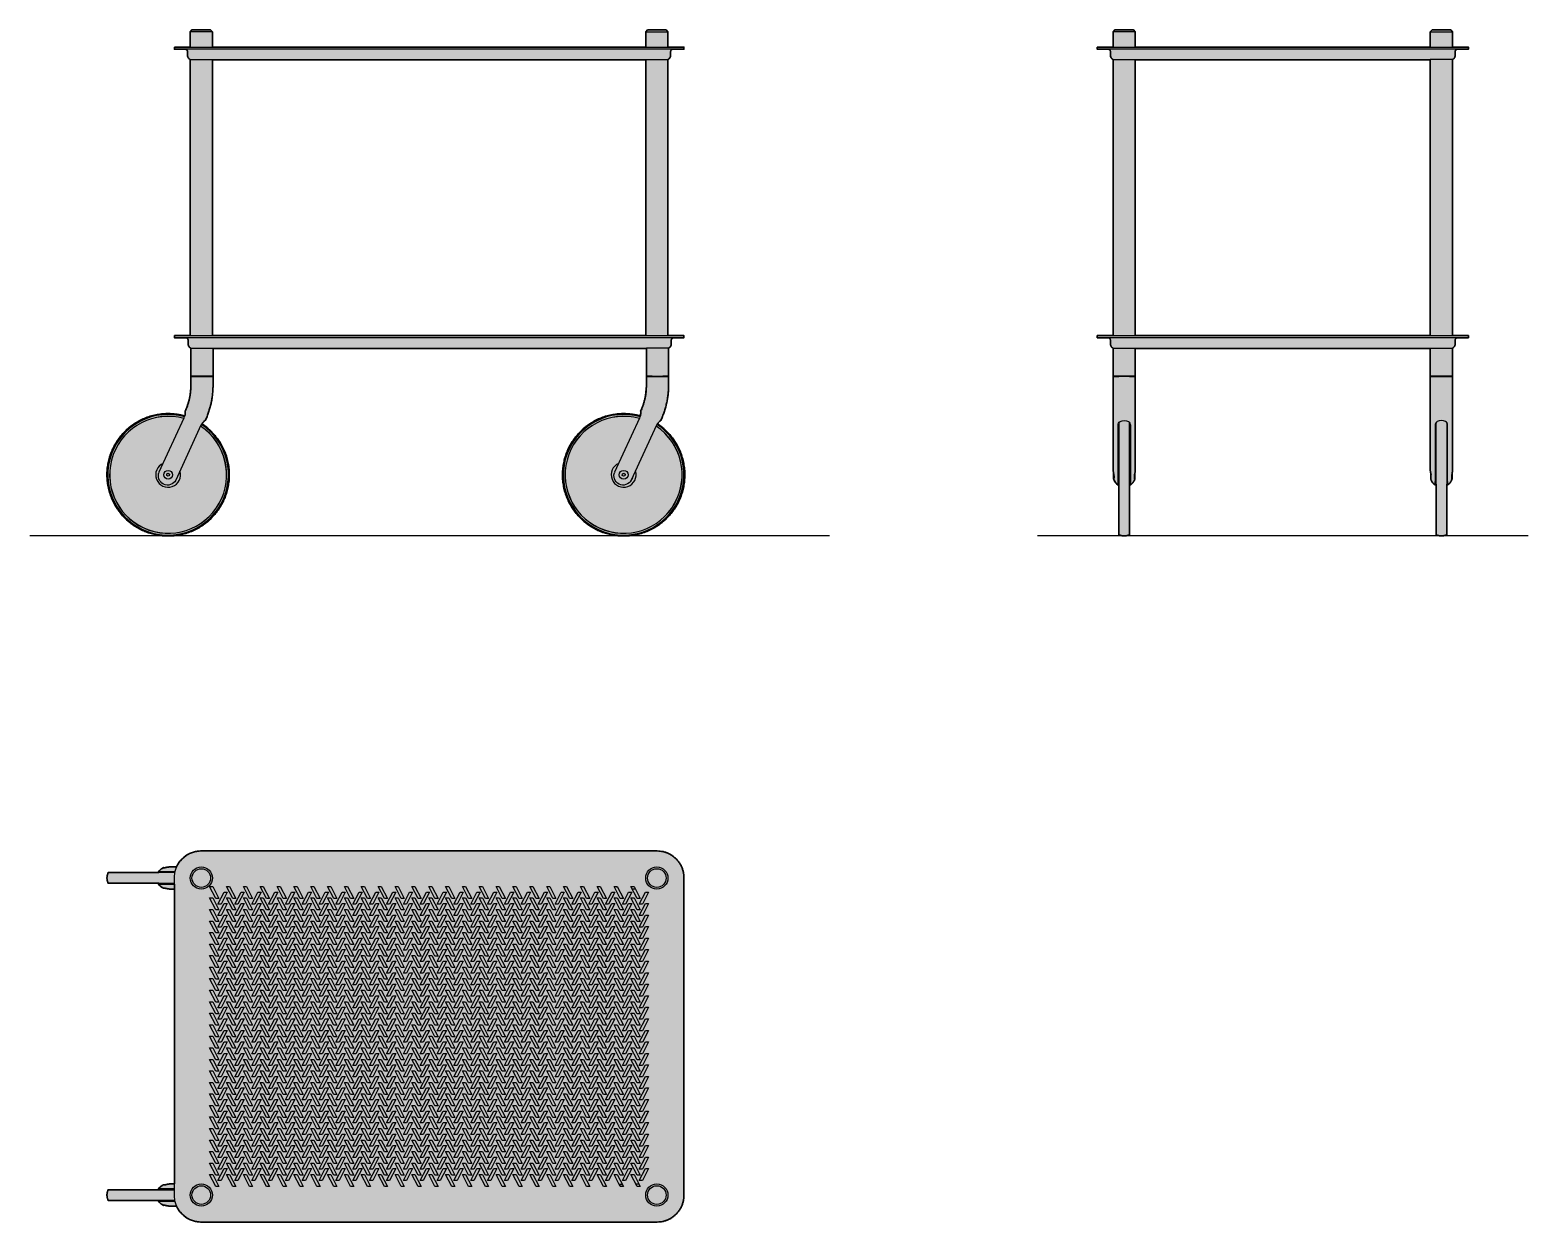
# Model space of a CAD drawing. Header units: millimetres. Extents: x 0 to 1689, y -774 to 571.
import ezdxf

# ---------------------------------------------------------------- set-up
doc = ezdxf.new("R2010")
doc.units = ezdxf.units.MM
doc.layers.add('Blocks', color=7, linetype='Continuous')
doc.layers.add('Blocks$Fill', color=7, linetype='Continuous', true_color=0xffffff)
for name, color, linetype, lineweight, true_color in [('Blocks$Inner', 7, 'Continuous', 25, 0x007f00), ('Blocks$Outline', 7, 'Continuous', 35, 0xff3f3f), ('Groud', 7, 'Continuous', 25, 0x243775)]:
    doc.layers.add(name, color=color, linetype=linetype, lineweight=lineweight, true_color=true_color)

# ---------------------------------------------------------------- blocks, each defined once
blk = doc.blocks.new('Flow Trolley Front')
at = {"layer": 'Blocks$Fill'}
h = blk.add_hatch(color=256, dxfattribs=at)
h.paths.add_polyline_path([(174.6, 135.4), (173.2, 135.7), (171.8, 136.1), (170.3, 136.4), (168.9, 136.7), (167.4, 137), (165.9, 137.2), (164.3, 137.5), (162.8, 137.6), (161.2, 137.8), (159.7, 137.9), (158.1, 137.9), (156.5, 138), (154.9, 138), (153.3, 137.9), (151.7, 137.9), (150.1, 137.8), (148.4, 137.6), (146.8, 137.4), (145.2, 137.2), (143.6, 136.9), (141.9, 136.6), (140.3, 136.2), (138.7, 135.8), (137.1, 135.4), (135.5, 134.9), (133.9, 134.4), (132.3, 133.9), (130.7, 133.3), (129.1, 132.6), (127.6, 132), (126.1, 131.3), (124.5, 130.5), (123, 129.7), (121.6, 128.9), (120.1, 128.1), (118.7, 127.2), (117.3, 126.2), (115.9, 125.3), (114.5, 124.3), (113.2, 123.3), (111.9, 122.2), (110.6, 121.2), (109.4, 120.1), (108.2, 118.9), (107, 117.8), (105.8, 116.6), (104.7, 115.4), (103.6, 114.2), (102.6, 112.9), (101.6, 111.7), (100.6, 110.4), (99.6, 109.1), (98.7, 107.8), (97.9, 106.5), (97, 105.2), (96.2, 103.8), (95.4, 102.5), (94.7, 101.1), (94, 99.8), (93.4, 98.4), (92.7, 97), (92.1, 95.7), (91.6, 94.3), (91.1, 92.9), (90.6, 91.5), (90.1, 90.1), (89.6, 88.7), (89.2, 87.2), (88.8, 85.8), (88.5, 84.3), (88.2, 82.8), (87.9, 81.3), (87.6, 79.7), (87.4, 78.2), (87.2, 76.6), (87, 75), (86.9, 73.4), (86.8, 71.8), (86.8, 70.2), (86.8, 68.6), (86.8, 67), (86.9, 65.3), (87, 63.7), (87.1, 62), (87.3, 60.4), (87.5, 58.7), (87.8, 57.1), (88.1, 55.4), (88.5, 53.8), (88.9, 52.2), (89.3, 50.6), (89.7, 48.9), (90.3, 47.3), (90.8, 45.7), (91.4, 44.1), (92, 42.6), (92.7, 41), (93.4, 39.5), (94.1, 38), (94.9, 36.5), (95.7, 35), (96.6, 33.5), (97.5, 32.1), (98.4, 30.7), (99.3, 29.3), (100.3, 28), (101.3, 26.7), (102.3, 25.4), (103.4, 24.1), (104.5, 22.9), (105.6, 21.6), (106.7, 20.5), (107.9, 19.3), (109, 18.2), (110.2, 17.2), (111.4, 16.1), (112.7, 15.1), (113.9, 14.1), (115.2, 13.2), (116.5, 12.3), (117.7, 11.4), (119, 10.6), (120.3, 9.8), (121.6, 9), (123, 8.3), (124.3, 7.6), (125.6, 6.9), (126.9, 6.3), (128.3, 5.7), (129.6, 5.1), (131, 4.6), (132.4, 4), (133.9, 3.6), (135.3, 3.1), (136.8, 2.6), (138.3, 2.2), (139.8, 1.9), (141.4, 1.5), (142.9, 1.2), (144.5, 0.9), (146, 0.7), (147.6, 0.5), (149.2, 0.3), (150.9, 0.2), (152.5, 0.1), (154.1, 0), (155.8, 0), (157.4, 0), (159.1, 0.1), (160.7, 0.2), (162.4, 0.3), (164.1, 0.5), (165.7, 0.7), (167.4, 1), (169, 1.3), (170.7, 1.6), (172.3, 2), (174, 2.4), (175.6, 2.9), (177.2, 3.4), (178.8, 3.9), (180.4, 4.5), (182, 5.1), (183.5, 5.8), (185, 6.5), (186.6, 7.2), (188, 8), (189.5, 8.8), (191, 9.6), (192.4, 10.5), (193.8, 11.4), (195.2, 12.3), (196.5, 13.3), (197.8, 14.3), (199.1, 15.3), (200.4, 16.3), (201.6, 17.4), (202.8, 18.5), (204, 19.6), (205.1, 20.7), (206.2, 21.9), (207.2, 23), (208.3, 24.2), (209.3, 25.4), (210.2, 26.6), (211.2, 27.9), (212.1, 29.1), (212.9, 30.3), (213.8, 31.6), (214.6, 32.9), (215.3, 34.1), (216.1, 35.4), (216.8, 36.7), (217.4, 38), (218.1, 39.4), (218.7, 40.7), (219.3, 42.1), (219.9, 43.5), (220.5, 45), (221, 46.4), (221.5, 47.9), (221.9, 49.4), (222.4, 50.9), (222.8, 52.5), (223.1, 54), (223.5, 55.6), (223.8, 57.2), (224, 58.8), (224.2, 60.4), (224.4, 62), (224.6, 63.7), (224.7, 65.3), (224.7, 67), (224.8, 68.7), (224.8, 70.3), (224.7, 72), (224.6, 73.7), (224.5, 75.3), (224.3, 77), (224.1, 78.7), (223.8, 80.3), (223.5, 82), (223.2, 83.7), (222.8, 85.3), (222.4, 86.9), (221.9, 88.6), (221.4, 90.2), (220.9, 91.8), (220.3, 93.4), (219.7, 94.9), (219.1, 96.5), (218.4, 98), (217.6, 99.5), (216.9, 101), (216.1, 102.5), (215.3, 103.9), (214.4, 105.3), (213.5, 106.7), (212.6, 108.1), (211.7, 109.4), (210.7, 110.7), (209.7, 112), (208.7, 113.2), (207.7, 114.4), (206.6, 115.6), (205.5, 116.8), (204.4, 117.9), (203.3, 119), (202.2, 120), (201, 121.1), (199.9, 122.1), (198.7, 123), (197.5, 123.9), (196.3, 124.8), (195.1, 125.7), (193.9, 126.5), (194.1, 126.8), (194.3, 127.1), (194.5, 127.3), (194.7, 127.6), (194.9, 127.8), (195.2, 128.1), (195.4, 128.3), (195.6, 128.6), (195.9, 128.8), (196.1, 129), (196.4, 129.2), (196.6, 129.5), (196.9, 129.7), (197.2, 129.9), (197.4, 130.1), (197.7, 130.3), (198.7, 132.6), (199.7, 134.9), (200.6, 137.3), (201.5, 139.7), (202.3, 142.1), (203, 144.5), (203.6, 147), (204.2, 149.5), (204.7, 152), (205.2, 154.5), (205.6, 157), (205.9, 159.6), (206.1, 162.1), (206.3, 164.6), (206.4, 167.2), (206.4, 169.7), (206.4, 179.7), (199.9, 179.7), (199.9, 180.2), (206.2, 180.2), (206.4, 180.4), (206.4, 211.5), (695, 211.5), (695, 180.4), (695.2, 180.2), (701.6, 180.2), (701.6, 179.7), (695, 179.7), (695, 169.7), (695, 167.8), (694.9, 166), (694.8, 164.1), (694.6, 162.2), (694.4, 160.4), (694.1, 158.5), (693.8, 156.7), (693.4, 154.8), (693, 153), (692.5, 151.2), (692, 149.4), (691.4, 147.6), (690.8, 145.9), (690.1, 144.1), (689.4, 142.4), (688.6, 140.7), (688.6, 140.4), (688.7, 140), (688.7, 139.7), (688.7, 139.4), (688.7, 139), (688.7, 138.7), (688.7, 138.4), (688.7, 138), (688.6, 137.7), (688.6, 137.3), (688.6, 137), (688.5, 136.7), (688.5, 136.3), (688.4, 136), (688.3, 135.7), (688.2, 135.4), (686.8, 135.7), (685.4, 136.1), (683.9, 136.4), (682.5, 136.7), (681, 137), (679.5, 137.2), (677.9, 137.5), (676.4, 137.6), (674.8, 137.8), (673.3, 137.9), (671.7, 137.9), (670.1, 138), (668.5, 138), (666.9, 137.9), (665.3, 137.9), (663.7, 137.8), (662, 137.6), (660.4, 137.4), (658.8, 137.2), (657.2, 136.9), (655.5, 136.6), (653.9, 136.2), (652.3, 135.8), (650.7, 135.4), (649.1, 134.9), (647.5, 134.4), (645.9, 133.9), (644.3, 133.3), (642.7, 132.6), (641.2, 132), (639.7, 131.3), (638.1, 130.5), (636.6, 129.7), (635.2, 128.9), (633.7, 128.1), (632.3, 127.2), (630.9, 126.2), (629.5, 125.3), (628.1, 124.3), (626.8, 123.3), (625.5, 122.2), (624.2, 121.2), (623, 120.1), (621.8, 118.9), (620.6, 117.8), (619.4, 116.6), (618.3, 115.4), (617.2, 114.2), (616.2, 112.9), (615.2, 111.7), (614.2, 110.4), (613.2, 109.1), (612.3, 107.8), (611.5, 106.5), (610.6, 105.2), (609.8, 103.8), (609, 102.5), (608.3, 101.1), (607.6, 99.8), (607, 98.4), (606.3, 97), (605.7, 95.7), (605.2, 94.3), (604.7, 92.9), (604.2, 91.5), (603.7, 90.1), (603.2, 88.7), (602.8, 87.2), (602.4, 85.8), (602.1, 84.3), (601.8, 82.8), (601.5, 81.3), (601.2, 79.7), (601, 78.2), (600.8, 76.6), (600.6, 75), (600.5, 73.4), (600.4, 71.8), (600.4, 70.2), (600.4, 68.6), (600.4, 67), (600.5, 65.3), (600.6, 63.7), (600.7, 62), (600.9, 60.4), (601.1, 58.7), (601.4, 57.1), (601.7, 55.4), (602.1, 53.8), (602.5, 52.2), (602.9, 50.6), (603.3, 48.9), (603.9, 47.3), (604.4, 45.7), (605, 44.1), (605.6, 42.6), (606.3, 41), (607, 39.5), (607.7, 38), (608.5, 36.5), (609.3, 35), (610.2, 33.5), (611.1, 32.1), (612, 30.7), (612.9, 29.3), (613.9, 28), (614.9, 26.7), (615.9, 25.4), (617, 24.1), (618.1, 22.9), (619.2, 21.6), (620.3, 20.5), (621.5, 19.3), (622.6, 18.2), (623.8, 17.2), (625, 16.1), (626.3, 15.1), (627.5, 14.1), (628.8, 13.2), (630.1, 12.3), (631.3, 11.4), (632.6, 10.6), (633.9, 9.8), (635.2, 9), (636.6, 8.3), (637.9, 7.6), (639.2, 6.9), (640.5, 6.3), (641.9, 5.7), (643.2, 5.1), (644.6, 4.6), (646, 4), (647.5, 3.6), (648.9, 3.1), (650.4, 2.6), (651.9, 2.2), (653.4, 1.9), (655, 1.5), (656.5, 1.2), (658.1, 0.9), (659.6, 0.7), (661.2, 0.5), (662.8, 0.3), (664.5, 0.2), (666.1, 0.1), (667.7, 0), (669.4, 0), (671, 0), (672.7, 0.1), (674.3, 0.2), (676, 0.3), (677.7, 0.5), (679.3, 0.7), (681, 1), (682.6, 1.3), (684.3, 1.6), (685.9, 2), (687.6, 2.4), (689.2, 2.9), (690.8, 3.4), (692.4, 3.9), (694, 4.5), (695.6, 5.1), (697.1, 5.8), (698.6, 6.5), (700.2, 7.2), (701.6, 8), (703.1, 8.8), (704.6, 9.6), (706, 10.5), (707.4, 11.4), (708.8, 12.3), (710.1, 13.3), (711.4, 14.3), (712.7, 15.3), (714, 16.3), (715.2, 17.4), (716.4, 18.5), (717.6, 19.6), (718.7, 20.7), (719.8, 21.9), (720.8, 23), (721.9, 24.2), (722.9, 25.4), (723.8, 26.6), (724.8, 27.9), (725.7, 29.1), (726.5, 30.3), (727.4, 31.6), (728.2, 32.9), (728.9, 34.1), (729.7, 35.4), (730.4, 36.7), (731, 38), (731.7, 39.4), (732.3, 40.7), (732.9, 42.1), (733.5, 43.5), (734.1, 45), (734.6, 46.4), (735.1, 47.9), (735.5, 49.4), (736, 50.9), (736.4, 52.5), (736.7, 54), (737.1, 55.6), (737.4, 57.2), (737.6, 58.8), (737.8, 60.4), (738, 62), (738.2, 63.7), (738.3, 65.3), (738.3, 67), (738.4, 68.7), (738.4, 70.3), (738.3, 72), (738.2, 73.7), (738.1, 75.3), (737.9, 77), (737.7, 78.7), (737.4, 80.3), (737.1, 82), (736.8, 83.7), (736.4, 85.3), (736, 86.9), (735.5, 88.6), (735, 90.2), (734.5, 91.8), (733.9, 93.4), (733.3, 94.9), (732.7, 96.5), (732, 98), (731.2, 99.5), (730.5, 101), (729.7, 102.5), (728.9, 103.9), (728, 105.3), (727.1, 106.7), (726.2, 108.1), (725.3, 109.4), (724.3, 110.7), (723.3, 112), (722.3, 113.2), (721.3, 114.4), (720.2, 115.6), (719.1, 116.8), (718, 117.9), (716.9, 119), (715.8, 120), (714.6, 121.1), (713.5, 122.1), (712.3, 123), (711.1, 123.9), (709.9, 124.8), (708.7, 125.7), (707.5, 126.5), (707.7, 126.8), (707.9, 127.1), (708.1, 127.3), (708.3, 127.6), (708.5, 127.8), (708.8, 128.1), (709, 128.3), (709.2, 128.6), (709.5, 128.8), (709.7, 129), (710, 129.2), (710.2, 129.5), (710.5, 129.7), (710.8, 129.9), (711, 130.1), (711.3, 130.3), (712.3, 132.6), (713.3, 134.9), (714.2, 137.3), (715.1, 139.7), (715.9, 142.1), (716.6, 144.5), (717.2, 147), (717.8, 149.5), (718.3, 152), (718.8, 154.5), (719.2, 157), (719.5, 159.6), (719.7, 162.1), (719.9, 164.6), (720, 167.2), (720, 169.7), (720, 179.7), (713.5, 179.7), (713.5, 180.2), (719.8, 180.2), (720, 180.4), (720, 211.9), (720.2, 212), (720.3, 212), (720.5, 212.1), (720.6, 212.2), (720.6, 212.2), (720.7, 212.3), (720.8, 212.3), (720.9, 212.4), (720.9, 212.4), (721, 212.5), (721.1, 212.5), (721.2, 212.6), (721.2, 212.6), (721.3, 212.7), (721.4, 212.7), (721.4, 212.8), (721.5, 212.9), (721.6, 212.9), (721.6, 213), (721.7, 213.1), (721.8, 213.1), (721.8, 213.2), (721.9, 213.3), (721.9, 213.3), (722, 213.4), (722, 213.5), (722.1, 213.5), (722.2, 213.6), (722.2, 213.7), (722.3, 213.8), (722.3, 213.9), (722.4, 213.9), (722.4, 214), (722.4, 214.1), (722.5, 214.2), (722.5, 214.3), (722.6, 214.3), (722.6, 214.4), (722.7, 214.5), (722.7, 214.6), (722.7, 214.7), (722.8, 214.8), (722.8, 214.8), (722.8, 214.9), (722.8, 215), (722.9, 215.1), (722.9, 215.2), (722.9, 215.3), (722.9, 215.4), (723, 215.5), (723, 215.5), (723, 215.6), (723, 215.7), (723, 215.8), (723, 215.9), (723, 216.1), (723.1, 216.2), (723.1, 216.4), (723.1, 221), (723.1, 221.1), (723.1, 221.1), (723.2, 221.2), (723.2, 221.2), (723.2, 221.3), (723.2, 221.4), (723.2, 221.4), (723.2, 221.5), (723.2, 221.5), (723.2, 221.6), (723.2, 221.6), (723.3, 221.7), (723.3, 221.7), (723.3, 221.8), (723.3, 221.8), (723.3, 221.9), (723.4, 222), (723.4, 222), (723.4, 222.1), (723.4, 222.1), (723.5, 222.2), (723.5, 222.2), (723.5, 222.3), (723.6, 222.3), (723.6, 222.4), (723.6, 222.4), (723.7, 222.5), (723.7, 222.5), (723.7, 222.6), (723.8, 222.6), (723.8, 222.7), (723.9, 222.7), (723.9, 222.7), (724, 222.8), (724, 222.8), (724, 222.9), (724.1, 222.9), (724.1, 222.9), (724.2, 223), (724.2, 223), (724.3, 223.1), (724.3, 223.1), (724.4, 223.1), (724.4, 223.2), (724.5, 223.2), (724.5, 223.2), (724.6, 223.2), (724.7, 223.3), (724.7, 223.3), (724.8, 223.3), (724.8, 223.3), (724.9, 223.3), (724.9, 223.4), (725, 223.4), (725, 223.4), (725.1, 223.4), (725.1, 223.4), (725.2, 223.4), (725.3, 223.4), (725.3, 223.5), (725.4, 223.5), (725.4, 223.5), (725.5, 223.5), (725.5, 223.5), (737.3, 223.5), (737.3, 226), (719.3, 226), (719.3, 537.5), (719.3, 537.5), (719.3, 537.4), (719.5, 537.5), (719.6, 537.5), (719.8, 537.6), (719.9, 537.7), (719.9, 537.7), (720, 537.8), (720.1, 537.8), (720.2, 537.9), (720.2, 537.9), (720.3, 538), (720.4, 538), (720.4, 538.1), (720.5, 538.1), (720.6, 538.2), (720.7, 538.2), (720.7, 538.3), (720.8, 538.4), (720.9, 538.4), (720.9, 538.5), (721, 538.6), (721, 538.6), (721.1, 538.7), (721.2, 538.8), (721.2, 538.8), (721.3, 538.9), (721.3, 539), (721.4, 539), (721.4, 539.1), (721.5, 539.2), (721.6, 539.3), (721.6, 539.4), (721.6, 539.4), (721.7, 539.5), (721.7, 539.6), (721.8, 539.7), (721.8, 539.8), (721.9, 539.8), (721.9, 539.9), (721.9, 540), (722, 540.1), (722, 540.2), (722, 540.3), (722.1, 540.3), (722.1, 540.4), (722.1, 540.5), (722.2, 540.6), (722.2, 540.7), (722.2, 540.8), (722.2, 540.9), (722.2, 541), (722.3, 541), (722.3, 541.1), (722.3, 541.2), (722.3, 541.3), (722.3, 541.4), (722.3, 541.6), (722.3, 541.7), (722.3, 541.9), (722.4, 546.5), (722.4, 546.6), (722.4, 546.6), (722.4, 546.7), (722.4, 546.7), (722.5, 546.8), (722.5, 546.9), (722.5, 546.9), (722.5, 547), (722.5, 547), (722.5, 547.1), (722.5, 547.1), (722.5, 547.2), (722.6, 547.2), (722.6, 547.3), (722.6, 547.3), (722.6, 547.4), (722.7, 547.5), (722.7, 547.5), (722.7, 547.6), (722.7, 547.6), (722.8, 547.7), (722.8, 547.7), (722.8, 547.8), (722.9, 547.8), (722.9, 547.9), (722.9, 547.9), (723, 548), (723, 548), (723, 548.1), (723.1, 548.1), (723.1, 548.2), (723.2, 548.2), (723.2, 548.2), (723.2, 548.3), (723.3, 548.3), (723.3, 548.4), (723.4, 548.4), (723.4, 548.4), (723.5, 548.5), (723.5, 548.5), (723.6, 548.6), (723.6, 548.6), (723.7, 548.6), (723.7, 548.7), (723.8, 548.7), (723.8, 548.7), (723.9, 548.7), (723.9, 548.8), (724, 548.8), (724.1, 548.8), (724.1, 548.8), (724.2, 548.8), (724.2, 548.9), (724.3, 548.9), (724.3, 548.9), (724.4, 548.9), (724.4, 548.9), (724.5, 548.9), (724.5, 548.9), (724.6, 549), (724.7, 549), (724.7, 549), (724.8, 549), (724.8, 549), (737.3, 549), (737.3, 551.5), (719.3, 551.5), (719.3, 568.7), (717.3, 570.7), (696.3, 570.7), (694.3, 568.7), (694.3, 551.5), (205.7, 551.5), (205.7, 568.7), (203.7, 570.7), (182.7, 570.7), (180.7, 568.7), (180.7, 551.5), (162.8, 551.5), (162.8, 549), (175.3, 549), (175.4, 549), (175.4, 549), (175.5, 549), (175.5, 549), (175.6, 548.9), (175.6, 548.9), (175.7, 548.9), (175.7, 548.9), (175.8, 548.9), (175.8, 548.9), (175.9, 548.9), (176, 548.8), (176, 548.8), (176.1, 548.8), (176.1, 548.8), (176.2, 548.7), (176.2, 548.7), (176.3, 548.7), (176.3, 548.7), (176.4, 548.6), (176.4, 548.6), (176.5, 548.6), (176.5, 548.5), (176.6, 548.5), (176.6, 548.5), (176.7, 548.4), (176.7, 548.4), (176.8, 548.3), (176.8, 548.3), (176.8, 548.3), (176.9, 548.2), (176.9, 548.2), (177, 548.1), (177, 548.1), (177, 548), (177.1, 548), (177.1, 547.9), (177.1, 547.9), (177.2, 547.9), (177.2, 547.8), (177.2, 547.8), (177.3, 547.7), (177.3, 547.6), (177.3, 547.6), (177.4, 547.5), (177.4, 547.5), (177.4, 547.4), (177.4, 547.4), (177.4, 547.3), (177.5, 547.3), (177.5, 547.2), (177.5, 547.2), (177.5, 547.1), (177.5, 547.1), (177.5, 547), (177.5, 547), (177.6, 546.9), (177.6, 546.8), (177.6, 546.8), (177.6, 546.7), (177.6, 546.7), (177.6, 546.6), (177.6, 546.6), (177.6, 546.5), (177.7, 541.9), (177.7, 541.7), (177.7, 541.6), (177.7, 541.4), (177.7, 541.3), (177.7, 541.2), (177.7, 541.1), (177.8, 541), (177.8, 540.9), (177.8, 540.9), (177.8, 540.8), (177.8, 540.7), (177.9, 540.6), (177.9, 540.5), (177.9, 540.4), (177.9, 540.3), (178, 540.3), (178, 540.2), (178, 540.1), (178.1, 540), (178.1, 539.9), (178.2, 539.8), (178.2, 539.8), (178.2, 539.7), (178.3, 539.6), (178.3, 539.5), (178.4, 539.4), (178.4, 539.3), (178.5, 539.3), (178.5, 539.2), (178.6, 539.1), (178.6, 539), (178.7, 539), (178.7, 538.9), (178.8, 538.8), (178.9, 538.8), (178.9, 538.7), (179, 538.6), (179, 538.5), (179.1, 538.5), (179.2, 538.4), (179.2, 538.4), (179.3, 538.3), (179.4, 538.2), (179.4, 538.2), (179.5, 538.1), (179.6, 538.1), (179.6, 538), (179.7, 537.9), (179.8, 537.9), (179.9, 537.8), (179.9, 537.8), (180, 537.7), (180.1, 537.7), (180.2, 537.7), (180.2, 537.6), (180.4, 537.5), (180.6, 537.5), (180.7, 537.4), (180.7, 226), (162.8, 226), (162.8, 223.5), (176, 223.5), (176.1, 223.5), (176.1, 223.5), (176.2, 223.5), (176.2, 223.5), (176.3, 223.4), (176.3, 223.4), (176.4, 223.4), (176.4, 223.4), (176.5, 223.4), (176.6, 223.4), (176.6, 223.4), (176.7, 223.3), (176.7, 223.3), (176.8, 223.3), (176.8, 223.3), (176.9, 223.2), (176.9, 223.2), (177, 223.2), (177, 223.2), (177.1, 223.1), (177.1, 223.1), (177.2, 223.1), (177.2, 223), (177.3, 223), (177.3, 223), (177.4, 222.9), (177.4, 222.9), (177.5, 222.8), (177.5, 222.8), (177.6, 222.8), (177.6, 222.7), (177.6, 222.7), (177.7, 222.6), (177.7, 222.6), (177.8, 222.5), (177.8, 222.5), (177.8, 222.4), (177.9, 222.4), (177.9, 222.4), (177.9, 222.3), (178, 222.3), (178, 222.2), (178, 222.1), (178, 222.1), (178.1, 222), (178.1, 222), (178.1, 221.9), (178.1, 221.9), (178.1, 221.8), (178.2, 221.8), (178.2, 221.7), (178.2, 221.7), (178.2, 221.6), (178.2, 221.6), (178.2, 221.5), (178.3, 221.5), (178.3, 221.4), (178.3, 221.3), (178.3, 221.3), (178.3, 221.2), (178.3, 221.2), (178.3, 221.1), (178.3, 221.1), (178.3, 221), (178.4, 216.4), (178.4, 216.2), (178.4, 216.1), (178.4, 216), (178.4, 215.9), (178.4, 215.8), (178.4, 215.7), (178.4, 215.6), (178.5, 215.5), (178.5, 215.4), (178.5, 215.4), (178.5, 215.3), (178.5, 215.2), (178.6, 215.1), (178.6, 215), (178.6, 214.9), (178.7, 214.8), (178.7, 214.8), (178.7, 214.7), (178.8, 214.6), (178.8, 214.5), (178.8, 214.4), (178.9, 214.3), (178.9, 214.2), (178.9, 214.2), (179, 214.1), (179, 214), (179.1, 213.9), (179.1, 213.8), (179.2, 213.8), (179.2, 213.7), (179.3, 213.6), (179.3, 213.5), (179.4, 213.5), (179.5, 213.4), (179.5, 213.3), (179.6, 213.2), (179.6, 213.2), (179.7, 213.1), (179.8, 213), (179.8, 213), (179.9, 212.9), (179.9, 212.8), (180, 212.8), (180.1, 212.7), (180.2, 212.7), (180.2, 212.6), (180.3, 212.5), (180.4, 212.5), (180.4, 212.4), (180.5, 212.4), (180.6, 212.3), (180.7, 212.3), (180.7, 212.2), (180.8, 212.2), (180.9, 212.2), (181, 212.1), (181, 212.1), (181.1, 212), (181.3, 212), (181.4, 211.9), (181.4, 180.4), (181.6, 180.2), (188, 180.2), (188, 179.7), (181.4, 179.7), (181.4, 169.7), (181.4, 167.8), (181.3, 166), (181.2, 164.1), (181, 162.2), (180.8, 160.4), (180.5, 158.5), (180.2, 156.7), (179.8, 154.8), (179.4, 153), (178.9, 151.2), (178.4, 149.4), (177.8, 147.6), (177.2, 145.9), (176.5, 144.1), (175.8, 142.4), (175, 140.7), (175, 140.4), (175.1, 140), (175.1, 139.7), (175.1, 139.4), (175.1, 139), (175.1, 138.7), (175.1, 138.4), (175.1, 138), (175, 137.7), (175, 137.3), (175, 137), (174.9, 136.7), (174.9, 136.3), (174.8, 136), (174.7, 135.7)], flags=0)
h.paths.add_polyline_path([(205.7, 226), (205.7, 537), (694.3, 537), (694.3, 226)], flags=0)
at = {"layer": 'Blocks$Inner'}
for p, q in [((177.6, 546.5), (177.7, 541.9)), ((722.3, 541.9), (722.4, 546.5)), ((205.7, 537), (694.3, 537)), ((719.3, 537.5), (719.3, 537.4)), ((178.3, 221), (178.4, 216.4)), ((723.1, 216.4), (723.1, 221)), ((145.8, 72.2), (174, 133.4)), ((659.4, 72.2), (687.6, 133.4))]:
    blk.add_line(p, q, dxfattribs=at)
for points in [[(205.7, 568.7), (203.7, 570.7), (182.7, 570.7), (180.7, 568.7)], [(205.7, 551.5), (205.7, 568.7), (180.7, 568.7), (180.7, 551.5)], [(694.3, 551.5), (694.3, 568.7), (696.3, 570.7), (717.3, 570.7), (719.3, 568.7), (719.3, 551.5)], [(694.3, 568.7), (719.3, 568.7)], [(180.7, 537.5), (205.7, 537.5), (205.7, 537), (205.7, 226)], [(180.7, 537.4), (180.7, 537.5), (180.7, 226)], [(694.3, 226), (694.3, 537), (694.3, 537.5), (719.3, 537.5), (719.3, 226)], [(181.4, 211.9), (181.4, 212), (206.4, 212), (206.4, 211.5), (206.4, 180.4), (181.4, 180.4), (181.4, 212)], [(206.4, 211.5), (695, 211.5), (695, 212)], [(181.4, 180.4), (181.6, 180.2), (206.2, 180.2), (206.4, 180.4)], [(181.4, 169.7), (181.4, 179.7), (206.4, 179.7), (206.4, 169.7)], [(188, 179.7), (188, 180.2)], [(199.9, 180.2), (199.9, 179.7)], [(695, 180.4), (695.2, 180.2), (719.8, 180.2), (720, 180.4)], [(695, 169.7), (695, 179.7), (720, 179.7), (720, 169.7)], [(701.6, 179.7), (701.6, 180.2)], [(713.5, 180.2), (713.5, 179.7)], [(192.8, 124.8), (164.4, 63)], [(706.4, 124.8), (678, 63)]]:
    blk.add_lwpolyline(points, dxfattribs=at)
for points in [[(162.8, 551.5), (737.3, 551.5), (737.3, 549), (162.8, 549)], [(162.8, 226), (737.3, 226), (737.3, 223.5), (162.8, 223.5)], [(695, 180.4), (720, 180.4), (720, 211.9), (720, 212), (695, 212)], [(157.4, 69.6), (157.1, 67.9), (155.5, 67.3), (154.2, 68.3), (154.4, 70.1), (156, 70.7)], [(671, 69.6), (670.7, 67.9), (669.1, 67.3), (667.8, 68.3), (668, 70.1), (669.6, 70.7)]]:
    blk.add_lwpolyline(points, close=True, dxfattribs=at)
for centre in [(155.8, 69), (669.4, 69)]:
    blk.add_circle(centre, 5, dxfattribs=at)
at = {"layer": 'Blocks$Inner', "extrusion": (0, 0, -1)}
for centre, radius, start, end in [((-175.1, 546.5), 2.5, 90, 179), ((-725, 546.4), 2.59, 2.9038, 88.0962), ((-175.8, 221), 2.5, 90, 179), ((-725.7, 220.9), 2.59, 2.9038, 88.0962), ((-112.9, 169.7), 93.5, 180, 204.9427), ((-626.5, 169.7), 93.5, 180, 204.9427), ((-155.2, 67.8), 10.4, 207.8118, 24.7), ((-155.2, 67.8), 10.4, 0, 24.7), ((-668.8, 67.8), 10.4, 207.8118, 24.7), ((-668.8, 67.8), 10.4, 0, 24.7), ((-155.8, 69), 10.5, 195.2053, 214.6872), ((-669.4, 69), 10.5, 195.2053, 214.6872)]:
    blk.add_arc(centre, radius, start, end, dxfattribs=at)
at = {"layer": 'Blocks$Inner'}
for centre, radius, start, end in [((182.7, 542), 5, 181, 247.1248), ((717.4, 542), 5, 293.2019, 359), ((183.4, 216.5), 5, 181, 247.1248), ((718.1, 216.5), 5, 293.2019, 359), ((112.9, 169.7), 68.5, 334.972, 359.9978), ((626.5, 169.7), 68.5, 334.972, 359.9978), ((155.8, 69), 69, 74.1226, 56.4774), ((155.8, 69), 68, 74.1279, 56.4721), ((160.5, 139), 14.6, 337.8283, 6.8275), ((669.4, 69), 69, 74.1226, 56.4774), ((669.4, 69), 68, 74.1279, 56.4721), ((674.1, 139), 14.6, 337.8283, 6.8275), ((155.8, 69), 66, 74.3277, 56.2725), ((155.8, 69), 65.9, 74.3415, 56.2587), ((205.8, 118.1), 14.6, 123.7725, 152.7717), ((669.4, 69), 66, 74.3277, 56.2725), ((669.4, 69), 65.9, 74.3415, 56.2587), ((719.4, 118.1), 14.6, 123.7725, 152.7717), ((155.8, 69), 14, 113.008, 17.592), ((669.4, 69), 14, 113.008, 17.592)]:
    blk.add_arc(centre, radius, start, end, dxfattribs=at)
at = {"layer": 'Blocks$Outline'}
for points in [[(205.7, 551.5), (205.7, 568.7), (203.7, 570.7), (182.7, 570.7), (180.7, 568.7), (180.7, 551.5)], [(719.3, 551.5), (719.3, 568.7), (717.3, 570.7), (696.3, 570.7), (694.3, 568.7), (694.3, 551.5)], [(180.7, 551.5), (162.8, 551.5)], [(162.8, 551.5), (162.8, 549), (175.3, 549)], [(694.3, 551.5), (205.7, 551.5)], [(724.8, 549), (737.3, 549), (737.3, 551.5), (719.3, 551.5)], [(180.7, 537.4), (180.7, 226)], [(205.7, 226), (205.7, 537)], [(694.3, 537), (694.3, 226)], [(719.3, 226), (719.3, 537.5)], [(180.7, 226), (162.8, 226)], [(162.8, 226), (162.8, 223.5), (176, 223.5)], [(694.3, 226), (205.7, 226)], [(725.5, 223.5), (737.3, 223.5), (737.3, 226), (719.3, 226)], [(181.4, 211.9), (181.4, 180.4), (181.6, 180.2), (188, 180.2)], [(199.9, 180.2), (206.2, 180.2), (206.4, 180.4), (206.4, 211.5)], [(695, 211.5), (695, 180.4), (695.2, 180.2), (701.6, 180.2)], [(713.5, 180.2), (719.8, 180.2), (720, 180.4), (720, 211.9)], [(181.4, 179.7), (181.4, 169.7)], [(188, 180.2), (188, 179.7)], [(199.9, 179.7), (199.9, 180.2)], [(206.4, 169.7), (206.4, 179.7)], [(695, 179.7), (695, 169.7)], [(701.6, 180.2), (701.6, 179.7)], [(713.5, 179.7), (713.5, 180.2)], [(720, 169.7), (720, 179.7)]]:
    blk.add_lwpolyline(points, dxfattribs=at)
for points, weights, knots in [([(175.3, 549), (177.5, 548.8), (177.6, 546.5), (177.6, 544.2), (177.7, 541.9), (177.7, 538.7), (180.7, 537.4)], [0.966450099701, 0.731141692563, 1, 1, 1, 0.838499466071, 0.999156738167], [0.242295, 0.242295, 0.242295, 3.883358, 3.883358, 8.514956, 8.514956, 14.270372, 14.270372, 14.270372]), ([(719.3, 537.5), (719.3, 537.5), (719.3, 537.5), (719.3, 537.4), (719.3, 537.4), (722.3, 538.7), (722.3, 541.9), (722.4, 544.2), (722.4, 546.5), (722.5, 548.8), (724.8, 549)], [1, 1, 1, 1, 1, 0.839628533522, 1, 1, 1, 0.744370655447, 0.984055205537], [553.979089, 553.979089, 553.979089, 553.992209, 553.992209, 554.087817, 554.087817, 559.829781, 559.829781, 564.46138, 564.46138, 568.190807, 568.190807, 568.190807]), ([(176, 223.5), (178.3, 223.3), (178.3, 221), (178.3, 218.7), (178.4, 216.4), (178.4, 213.1), (181.4, 211.9)], [0.966450099725, 0.731141692549, 1, 1, 1, 0.838076731518, 1], [0.242295, 0.242295, 0.242295, 3.883358, 3.883358, 8.514956, 8.514956, 14.285437, 14.285437, 14.285437]), ([(720, 211.9), (723, 213.2), (723.1, 216.4), (723.1, 218.7), (723.1, 221), (723.3, 223.3), (725.5, 223.5)], [1, 0.839628533522, 1, 1, 1, 0.74437063613, 0.984055241762], [554.087815, 554.087815, 554.087815, 559.829779, 559.829779, 564.461377, 564.461377, 568.190805, 568.190805, 568.190805]), ([(181.4, 169.7), (181.4, 154.5), (175, 140.7), (175.3, 138), (174.6, 135.4)], [1, 0.976247286626, 1, 0.976844007616, 0.987357869564], [-104.773875, -104.773875, -104.773875, -74.843694, -74.843694, -69.463973, -69.463973, -69.463973]), ([(193.9, 126.5), (195.4, 128.7), (197.7, 130.3), (206.4, 149), (206.4, 169.7)], [0.98735786991, 0.976844008252, 1, 0.976404030349, 1], [-195.861224, -195.861224, -195.861224, -190.481504, -190.481504, -149.773875, -149.773875, -149.773875]), ([(695, 169.7), (695, 154.5), (688.6, 140.7), (688.9, 138), (688.2, 135.4)], [1, 0.976247286626, 1, 0.976844007616, 0.987357869564], [-104.773875, -104.773875, -104.773875, -74.843694, -74.843694, -69.463973, -69.463973, -69.463973]), ([(707.5, 126.5), (709, 128.7), (711.3, 130.3), (720, 149), (720, 169.7)], [0.98735786991, 0.976844008252, 1, 0.976404030349, 1], [-195.861224, -195.861224, -195.861224, -190.481504, -190.481504, -149.773875, -149.773875, -149.773875]), ([(174.6, 135.4), (113.2, 152.8), (91.1, 92.9), (68.9, 33), (126.9, 6.3), (185, -20.4), (216.1, 35.4), (247.1, 91.2), (193.9, 126.5)], [1, 0.733796739132, 1, 0.733796739132, 1, 0.733796739132, 1, 0.733796739132, 1], [0, 0, 0, 103.072543, 103.072543, 206.145087, 206.145087, 309.21763, 309.21763, 412.290174, 412.290174, 412.290174]), ([(688.2, 135.4), (626.8, 152.8), (604.7, 92.9), (582.5, 33), (640.5, 6.3), (698.6, -20.4), (729.7, 35.4), (760.7, 91.2), (707.5, 126.5)], [1, 0.733796739132, 1, 0.733796739132, 1, 0.733796739132, 1, 0.733796739132, 1], [0, 0, 0, 103.072543, 103.072543, 206.145087, 206.145087, 309.21763, 309.21763, 412.290174, 412.290174, 412.290174])]:
    blk.add_rational_spline(points, weights, degree=2, knots=knots, dxfattribs=at)
for points in [[(205.7, 537), (450, 537), (694.3, 537)], [(206.4, 211.5), (450.7, 211.5), (695, 211.5)], [(188, 179.7), (184.7, 179.7), (181.4, 179.7)], [(206.4, 179.7), (203.2, 179.7), (199.9, 179.7)], [(701.6, 179.7), (698.3, 179.7), (695, 179.7)], [(720, 179.7), (716.8, 179.7), (713.5, 179.7)]]:
    blk.add_open_spline(points, degree=2, dxfattribs=at)
blk = doc.blocks.new('Flow Trolley Side')
at = {"layer": 'Blocks$Fill'}
h = blk.add_hatch(color=256, dxfattribs=at)
h.paths.add_polyline_path([(91.7, 58.5), (91.7, 1.5), (91.7, 1.5), (91.7, 1.5), (91.7, 1.5), (91.7, 1.5), (91.7, 1.4), (91.7, 1.4), (91.7, 1.4), (91.7, 1.4), (91.7, 1.4), (91.7, 1.4), (91.7, 1.4), (91.7, 1.4), (91.7, 1.3), (91.7, 1.3), (91.8, 1.3), (91.8, 1.3), (91.8, 1.3), (91.8, 1.3), (91.8, 1.3), (91.8, 1.3), (91.8, 1.3), (91.8, 1.2), (91.8, 1.2), (91.8, 1.2), (91.8, 1.2), (91.8, 1.2), (91.8, 1.2), (91.8, 1.2), (91.8, 1.2), (91.8, 1.2), (91.9, 1.2), (91.9, 1.1), (91.9, 1.1), (91.9, 1.1), (91.9, 1.1), (91.9, 1.1), (91.9, 1.1), (91.9, 1.1), (91.9, 1.1), (91.9, 1.1), (91.9, 1.1), (92, 1.1), (92, 1.1), (92, 1.1), (92, 1.1), (92, 1.1), (92, 1), (92, 1), (92, 1), (92, 1), (92.1, 1), (92.1, 1), (92.1, 1), (92.1, 1), (92.1, 1), (92.1, 1), (92.1, 1), (92.1, 1), (92.2, 1), (92.2, 1), (92.2, 1), (92.2, 1), (92.2, 1), (92.2, 1), (92.6, 1), (92.6, 1), (92.6, 1), (92.7, 1), (92.7, 1), (92.7, 1), (92.7, 1), (92.7, 1), (92.7, 1), (92.7, 1), (92.7, 1), (92.8, 1), (92.8, 1), (92.8, 1), (92.8, 1), (92.8, 1), (92.8, 1), (93.1, 0.9), (93.4, 0.7), (93.7, 0.6), (94, 0.6), (94.3, 0.5), (94.6, 0.4), (94.9, 0.3), (95.2, 0.3), (95.5, 0.2), (95.8, 0.1), (96.1, 0.1), (96.4, 0.1), (96.8, 0), (97.1, 0), (97.4, 0), (97.7, 0), (98, 0), (98.4, 0), (98.7, 0), (99, 0.1), (99.3, 0.1), (99.6, 0.1), (99.9, 0.2), (100.2, 0.2), (100.6, 0.3), (100.9, 0.4), (101.2, 0.5), (101.5, 0.5), (101.8, 0.6), (102.1, 0.7), (102.3, 0.8), (102.6, 1), (102.6, 1), (102.7, 1), (102.7, 1), (102.7, 1), (102.7, 1), (102.7, 1), (102.8, 1), (102.8, 1), (102.8, 1), (102.8, 1), (102.8, 1), (102.8, 1), (102.9, 1), (102.9, 1), (102.9, 1), (102.9, 1), (102.9, 1), (103, 1), (103, 1), (103, 1), (103, 1), (103, 1), (103.1, 1), (103.1, 1), (103.1, 1), (103.1, 1), (103.1, 1), (103.1, 1), (103.2, 1), (103.2, 1), (103.2, 1), (103.2, 1), (103.2, 1), (103.2, 1), (103.3, 1), (103.3, 1), (103.3, 1), (103.3, 1), (103.3, 1), (103.3, 1), (103.3, 1), (103.3, 1), (103.4, 1), (103.4, 1), (103.4, 1), (103.4, 1), (103.4, 1), (103.4, 1), (103.4, 1), (103.4, 1), (103.5, 1), (103.5, 1), (103.5, 1), (103.5, 1), (103.5, 1), (103.5, 1.1), (103.5, 1.1), (103.5, 1.1), (103.5, 1.1), (103.6, 1.1), (103.6, 1.1), (103.6, 1.1), (103.6, 1.1), (103.6, 1.1), (103.6, 1.1), (103.6, 1.1), (103.6, 1.1), (103.6, 1.1), (103.6, 1.2), (103.6, 1.2), (103.7, 1.2), (103.7, 1.2), (103.7, 1.2), (103.7, 1.2), (103.7, 1.2), (103.7, 1.2), (103.7, 1.2), (103.7, 1.3), (103.7, 1.3), (103.7, 1.3), (103.7, 1.3), (103.7, 1.3), (103.7, 1.3), (103.7, 1.3), (103.7, 1.3), (103.7, 1.4), (103.7, 1.4), (103.7, 1.4), (103.7, 1.4), (103.7, 1.4), (103.7, 1.4), (103.7, 1.4), (103.7, 1.5), (103.7, 1.5), (103.7, 1.5), (103.7, 1.5), (103.7, 58.5), (104.4, 58.5), (104.4, 61.6), (104.7, 61.6), (104.7, 57.5), (104.9, 57.6), (105.1, 57.8), (105.3, 57.9), (105.5, 58.1), (105.7, 58.3), (105.9, 58.4), (106.1, 58.6), (106.3, 58.8), (106.5, 59), (106.7, 59.1), (106.9, 59.3), (107, 59.5), (107.2, 59.7), (107.4, 59.9), (107.5, 60.1), (107.7, 60.3), (107.9, 60.5), (108, 60.8), (108.2, 61), (108.3, 61.2), (108.4, 61.4), (108.6, 61.6), (108.7, 61.9), (108.8, 62.1), (108.9, 62.3), (109, 62.6), (109.2, 62.8), (109.3, 63), (109.3, 63.3), (109.4, 63.5), (109.5, 63.7), (109.6, 64), (109.8, 64), (109.8, 68.8), (109.8, 71), (110, 72.2), (110.1, 72.6), (110.1, 72.8), (110.2, 73), (110.2, 73.1), (110.2, 73.3), (110.2, 73.4), (110.2, 73.4), (110.2, 73.5), (110.2, 73.6), (110.2, 179.7), (103.7, 179.7), (103.7, 180.2), (106, 180.2), (110, 180.2), (110.2, 180.4), (110.2, 211.5), (442.8, 211.5), (442.8, 180.4), (443, 180.2), (447, 180.2), (449.3, 180.2), (449.3, 179.7), (442.8, 179.7), (442.8, 73.6), (442.8, 73.5), (442.8, 73.4), (442.8, 73.4), (442.8, 73.3), (442.8, 73.1), (442.9, 73), (442.9, 72.8), (442.9, 72.6), (443, 72.2), (443.3, 71), (443.3, 64), (443.4, 64), (443.5, 63.7), (443.6, 63.5), (443.7, 63.3), (443.8, 63), (443.9, 62.8), (444, 62.6), (444.1, 62.3), (444.2, 62.1), (444.3, 61.9), (444.5, 61.6), (444.6, 61.4), (444.7, 61.2), (444.9, 61), (445, 60.8), (445.2, 60.5), (445.3, 60.3), (445.5, 60.1), (445.7, 59.9), (445.8, 59.7), (446, 59.5), (446.2, 59.3), (446.3, 59.1), (446.5, 59), (446.7, 58.8), (446.9, 58.6), (447.1, 58.4), (447.3, 58.3), (447.5, 58.1), (447.7, 57.9), (447.9, 57.8), (448.1, 57.6), (448.3, 57.5), (448.3, 61.6), (448.7, 61.6), (448.7, 58.5), (449.3, 58.5), (449.3, 1.5), (449.3, 1.5), (449.3, 1.5), (449.3, 1.5), (449.3, 1.4), (449.3, 1.4), (449.3, 1.4), (449.3, 1.4), (449.3, 1.4), (449.3, 1.4), (449.3, 1.4), (449.3, 1.3), (449.3, 1.3), (449.3, 1.3), (449.3, 1.3), (449.3, 1.3), (449.3, 1.3), (449.3, 1.3), (449.3, 1.3), (449.3, 1.2), (449.4, 1.2), (449.4, 1.2), (449.4, 1.2), (449.4, 1.2), (449.4, 1.2), (449.4, 1.2), (449.4, 1.2), (449.4, 1.2), (449.4, 1.1), (449.4, 1.1), (449.4, 1.1), (449.4, 1.1), (449.4, 1.1), (449.4, 1.1), (449.5, 1.1), (449.5, 1.1), (449.5, 1.1), (449.5, 1.1), (449.5, 1.1), (449.5, 1.1), (449.5, 1.1), (449.5, 1), (449.5, 1), (449.6, 1), (449.6, 1), (449.6, 1), (449.6, 1), (449.6, 1), (449.6, 1), (449.6, 1), (449.6, 1), (449.7, 1), (449.7, 1), (449.7, 1), (449.7, 1), (449.7, 1), (449.7, 1), (449.7, 1), (449.7, 1), (449.8, 1), (449.8, 1), (449.8, 1), (449.8, 1), (449.8, 1), (449.8, 1), (449.8, 1), (449.9, 1), (449.9, 1), (449.9, 1), (449.9, 1), (449.9, 1), (449.9, 1), (450, 1), (450, 1), (450, 1), (450, 1), (450, 1), (450.1, 1), (450.1, 1), (450.1, 1), (450.1, 1), (450.1, 1), (450.2, 1), (450.2, 1), (450.2, 1), (450.2, 1), (450.2, 1), (450.2, 1), (450.3, 1), (450.3, 1), (450.3, 1), (450.3, 1), (450.3, 1), (450.4, 1), (450.4, 1), (450.4, 1), (450.4, 1), (450.7, 0.8), (451, 0.7), (451.3, 0.6), (451.6, 0.5), (451.9, 0.5), (452.2, 0.4), (452.5, 0.3), (452.8, 0.2), (453.1, 0.2), (453.4, 0.1), (453.7, 0.1), (454, 0.1), (454.4, 0), (454.7, 0), (455, 0), (455.3, 0), (455.6, 0), (456, 0), (456.3, 0), (456.6, 0.1), (456.9, 0.1), (457.2, 0.1), (457.5, 0.2), (457.8, 0.3), (458.2, 0.3), (458.5, 0.4), (458.8, 0.5), (459.1, 0.6), (459.4, 0.6), (459.7, 0.7), (459.9, 0.9), (460.2, 1), (460.2, 1), (460.3, 1), (460.3, 1), (460.3, 1), (460.3, 1), (460.3, 1), (460.3, 1), (460.3, 1), (460.3, 1), (460.3, 1), (460.4, 1), (460.4, 1), (460.4, 1), (460.4, 1), (460.4, 1), (460.4, 1), (460.8, 1), (460.8, 1), (460.8, 1), (460.9, 1), (460.9, 1), (460.9, 1), (460.9, 1), (460.9, 1), (460.9, 1), (460.9, 1), (460.9, 1), (461, 1), (461, 1), (461, 1), (461, 1), (461, 1), (461, 1), (461, 1), (461, 1.1), (461, 1.1), (461.1, 1.1), (461.1, 1.1), (461.1, 1.1), (461.1, 1.1), (461.1, 1.1), (461.1, 1.1), (461.1, 1.1), (461.1, 1.1), (461.1, 1.1), (461.1, 1.1), (461.2, 1.1), (461.2, 1.1), (461.2, 1.1), (461.2, 1.2), (461.2, 1.2), (461.2, 1.2), (461.2, 1.2), (461.2, 1.2), (461.2, 1.2), (461.2, 1.2), (461.2, 1.2), (461.2, 1.2), (461.2, 1.2), (461.3, 1.3), (461.3, 1.3), (461.3, 1.3), (461.3, 1.3), (461.3, 1.3), (461.3, 1.3), (461.3, 1.3), (461.3, 1.3), (461.3, 1.3), (461.3, 1.4), (461.3, 1.4), (461.3, 1.4), (461.3, 1.4), (461.3, 1.4), (461.3, 1.4), (461.3, 1.4), (461.3, 1.4), (461.3, 1.5), (461.3, 1.5), (461.3, 1.5), (461.3, 1.5), (461.3, 1.5), (461.3, 58.5), (461.9, 58.5), (461.9, 61.6), (462.3, 61.6), (462.3, 57.5), (462.5, 57.6), (462.7, 57.8), (462.9, 57.9), (463.1, 58.1), (463.3, 58.3), (463.5, 58.4), (463.7, 58.6), (463.9, 58.8), (464.1, 59), (464.3, 59.1), (464.5, 59.3), (464.6, 59.5), (464.8, 59.7), (465, 59.9), (465.1, 60.1), (465.3, 60.3), (465.5, 60.5), (465.6, 60.8), (465.8, 61), (465.9, 61.2), (466, 61.4), (466.2, 61.6), (466.3, 61.9), (466.4, 62.1), (466.5, 62.3), (466.6, 62.6), (466.8, 62.8), (466.9, 63), (466.9, 63.3), (467, 63.5), (467.1, 63.7), (467.2, 64), (467.4, 64), (467.4, 68.3), (467.4, 71), (467.6, 72.2), (467.7, 72.6), (467.7, 72.8), (467.8, 73), (467.8, 73.1), (467.8, 73.3), (467.8, 73.4), (467.8, 73.4), (467.8, 73.5), (467.8, 73.6), (467.8, 179.7), (461.3, 179.7), (461.3, 180.2), (467.6, 180.2), (467.8, 180.4), (467.8, 211.9), (468, 212), (468.1, 212), (468.3, 212.1), (468.4, 212.2), (468.4, 212.2), (468.5, 212.3), (468.6, 212.3), (468.7, 212.4), (468.7, 212.4), (468.8, 212.5), (468.9, 212.5), (468.9, 212.6), (469, 212.6), (469.1, 212.7), (469.2, 212.7), (469.2, 212.8), (469.3, 212.9), (469.4, 212.9), (469.4, 213), (469.5, 213.1), (469.5, 213.1), (469.6, 213.2), (469.7, 213.3), (469.7, 213.3), (469.8, 213.4), (469.8, 213.5), (469.9, 213.5), (469.9, 213.6), (470, 213.7), (470, 213.8), (470.1, 213.9), (470.1, 213.9), (470.2, 214), (470.2, 214.1), (470.3, 214.2), (470.3, 214.3), (470.4, 214.3), (470.4, 214.4), (470.4, 214.5), (470.5, 214.6), (470.5, 214.7), (470.5, 214.8), (470.6, 214.8), (470.6, 214.9), (470.6, 215), (470.7, 215.1), (470.7, 215.2), (470.7, 215.3), (470.7, 215.4), (470.7, 215.5), (470.8, 215.5), (470.8, 215.6), (470.8, 215.7), (470.8, 215.8), (470.8, 215.9), (470.8, 216.1), (470.8, 216.2), (470.8, 216.4), (470.9, 221), (470.9, 221.1), (470.9, 221.1), (470.9, 221.2), (470.9, 221.2), (471, 221.3), (471, 221.4), (471, 221.4), (471, 221.5), (471, 221.5), (471, 221.6), (471, 221.6), (471, 221.7), (471.1, 221.7), (471.1, 221.8), (471.1, 221.8), (471.1, 221.9), (471.2, 222), (471.2, 222), (471.2, 222.1), (471.2, 222.1), (471.3, 222.2), (471.3, 222.2), (471.3, 222.3), (471.4, 222.3), (471.4, 222.4), (471.4, 222.4), (471.5, 222.5), (471.5, 222.5), (471.5, 222.6), (471.6, 222.6), (471.6, 222.7), (471.7, 222.7), (471.7, 222.7), (471.7, 222.8), (471.8, 222.8), (471.8, 222.9), (471.9, 222.9), (471.9, 222.9), (472, 223), (472, 223), (472.1, 223.1), (472.1, 223.1), (472.2, 223.1), (472.2, 223.2), (472.3, 223.2), (472.3, 223.2), (472.4, 223.2), (472.4, 223.3), (472.5, 223.3), (472.6, 223.3), (472.6, 223.3), (472.7, 223.3), (472.7, 223.4), (472.8, 223.4), (472.8, 223.4), (472.9, 223.4), (472.9, 223.4), (473, 223.4), (473, 223.4), (473.1, 223.5), (473.2, 223.5), (473.2, 223.5), (473.3, 223.5), (473.3, 223.5), (485.8, 223.5), (485.8, 226), (467.8, 226), (467.8, 537.4), (468, 537.5), (468.1, 537.5), (468.3, 537.6), (468.4, 537.7), (468.4, 537.7), (468.5, 537.8), (468.6, 537.8), (468.7, 537.9), (468.7, 537.9), (468.8, 538), (468.9, 538), (469, 538.1), (469, 538.1), (469.1, 538.2), (469.2, 538.2), (469.2, 538.3), (469.3, 538.4), (469.4, 538.4), (469.4, 538.5), (469.5, 538.6), (469.6, 538.6), (469.6, 538.7), (469.7, 538.8), (469.7, 538.8), (469.8, 538.9), (469.8, 539), (469.9, 539.1), (470, 539.1), (470, 539.2), (470.1, 539.3), (470.1, 539.4), (470.1, 539.4), (470.2, 539.5), (470.2, 539.6), (470.3, 539.7), (470.3, 539.8), (470.4, 539.8), (470.4, 539.9), (470.4, 540), (470.5, 540.1), (470.5, 540.2), (470.5, 540.3), (470.6, 540.3), (470.6, 540.4), (470.6, 540.5), (470.7, 540.6), (470.7, 540.7), (470.7, 540.8), (470.7, 540.9), (470.7, 541), (470.8, 541), (470.8, 541.1), (470.8, 541.2), (470.8, 541.3), (470.8, 541.4), (470.8, 541.6), (470.8, 541.7), (470.8, 541.9), (470.9, 546.5), (470.9, 546.6), (470.9, 546.6), (470.9, 546.7), (470.9, 546.7), (471, 546.8), (471, 546.9), (471, 546.9), (471, 547), (471, 547), (471, 547.1), (471, 547.1), (471, 547.2), (471.1, 547.2), (471.1, 547.3), (471.1, 547.3), (471.1, 547.4), (471.2, 547.5), (471.2, 547.5), (471.2, 547.6), (471.2, 547.6), (471.3, 547.7), (471.3, 547.7), (471.3, 547.8), (471.4, 547.8), (471.4, 547.9), (471.4, 547.9), (471.5, 548), (471.5, 548), (471.5, 548.1), (471.6, 548.1), (471.6, 548.2), (471.7, 548.2), (471.7, 548.2), (471.7, 548.3), (471.8, 548.3), (471.8, 548.4), (471.9, 548.4), (471.9, 548.4), (472, 548.5), (472, 548.5), (472.1, 548.6), (472.1, 548.6), (472.2, 548.6), (472.2, 548.7), (472.3, 548.7), (472.3, 548.7), (472.4, 548.7), (472.4, 548.8), (472.5, 548.8), (472.6, 548.8), (472.6, 548.8), (472.7, 548.8), (472.7, 548.9), (472.8, 548.9), (472.8, 548.9), (472.9, 548.9), (472.9, 548.9), (473, 548.9), (473, 548.9), (473.1, 549), (473.2, 549), (473.2, 549), (473.3, 549), (473.3, 549), (485.8, 549), (485.8, 551.5), (467.8, 551.5), (467.8, 568.7), (465.8, 570.7), (444.8, 570.7), (442.8, 568.7), (442.8, 551.5), (110.2, 551.5), (110.2, 568.7), (108.2, 570.7), (87.2, 570.7), (85.2, 568.7), (85.2, 551.5), (67.3, 551.5), (67.3, 549), (79.8, 549), (79.9, 549), (79.9, 549), (80, 549), (80, 549), (80.1, 548.9), (80.1, 548.9), (80.2, 548.9), (80.2, 548.9), (80.3, 548.9), (80.3, 548.9), (80.4, 548.9), (80.5, 548.8), (80.5, 548.8), (80.6, 548.8), (80.6, 548.8), (80.7, 548.7), (80.7, 548.7), (80.8, 548.7), (80.8, 548.7), (80.9, 548.6), (80.9, 548.6), (81, 548.6), (81, 548.5), (81.1, 548.5), (81.1, 548.5), (81.2, 548.4), (81.2, 548.4), (81.3, 548.3), (81.3, 548.3), (81.3, 548.3), (81.4, 548.2), (81.4, 548.2), (81.5, 548.1), (81.5, 548.1), (81.5, 548), (81.6, 548), (81.6, 547.9), (81.6, 547.9), (81.7, 547.9), (81.7, 547.8), (81.7, 547.8), (81.8, 547.7), (81.8, 547.6), (81.8, 547.6), (81.8, 547.5), (81.9, 547.5), (81.9, 547.4), (81.9, 547.4), (81.9, 547.3), (82, 547.3), (82, 547.2), (82, 547.2), (82, 547.1), (82, 547.1), (82, 547), (82, 547), (82, 546.9), (82.1, 546.8), (82.1, 546.8), (82.1, 546.7), (82.1, 546.7), (82.1, 546.6), (82.1, 546.6), (82.1, 546.5), (82.2, 541.9), (82.2, 541.7), (82.2, 541.6), (82.2, 541.4), (82.2, 541.3), (82.2, 541.2), (82.2, 541.1), (82.3, 541), (82.3, 540.9), (82.3, 540.9), (82.3, 540.8), (82.3, 540.7), (82.4, 540.6), (82.4, 540.5), (82.4, 540.4), (82.4, 540.3), (82.5, 540.3), (82.5, 540.2), (82.5, 540.1), (82.6, 540), (82.6, 539.9), (82.6, 539.8), (82.7, 539.8), (82.7, 539.7), (82.8, 539.6), (82.8, 539.5), (82.9, 539.4), (82.9, 539.3), (83, 539.3), (83, 539.2), (83.1, 539.1), (83.1, 539), (83.2, 539), (83.2, 538.9), (83.3, 538.8), (83.3, 538.8), (83.4, 538.7), (83.5, 538.6), (83.5, 538.5), (83.6, 538.5), (83.7, 538.4), (83.7, 538.4), (83.8, 538.3), (83.9, 538.2), (83.9, 538.2), (84, 538.1), (84.1, 538.1), (84.1, 538), (84.2, 537.9), (84.3, 537.9), (84.4, 537.8), (84.4, 537.8), (84.5, 537.7), (84.6, 537.7), (84.7, 537.7), (84.7, 537.6), (84.9, 537.5), (85, 537.5), (85.2, 537.4), (85.2, 226), (67.3, 226), (67.3, 223.5), (79.8, 223.5), (79.9, 223.5), (79.9, 223.5), (80, 223.5), (80, 223.5), (80.1, 223.4), (80.1, 223.4), (80.2, 223.4), (80.2, 223.4), (80.3, 223.4), (80.3, 223.4), (80.4, 223.4), (80.5, 223.3), (80.5, 223.3), (80.6, 223.3), (80.6, 223.3), (80.7, 223.2), (80.7, 223.2), (80.8, 223.2), (80.8, 223.2), (80.9, 223.1), (80.9, 223.1), (81, 223.1), (81, 223), (81.1, 223), (81.1, 223), (81.2, 222.9), (81.2, 222.9), (81.3, 222.8), (81.3, 222.8), (81.3, 222.8), (81.4, 222.7), (81.4, 222.7), (81.5, 222.6), (81.5, 222.6), (81.5, 222.5), (81.6, 222.5), (81.6, 222.4), (81.6, 222.4), (81.7, 222.4), (81.7, 222.3), (81.7, 222.3), (81.8, 222.2), (81.8, 222.1), (81.8, 222.1), (81.8, 222), (81.9, 222), (81.9, 221.9), (81.9, 221.9), (81.9, 221.8), (82, 221.8), (82, 221.7), (82, 221.7), (82, 221.6), (82, 221.6), (82, 221.5), (82, 221.5), (82, 221.4), (82.1, 221.3), (82.1, 221.3), (82.1, 221.2), (82.1, 221.2), (82.1, 221.1), (82.1, 221.1), (82.1, 221), (82.2, 216.4), (82.2, 216.2), (82.2, 216.1), (82.2, 216), (82.2, 215.9), (82.2, 215.8), (82.2, 215.7), (82.2, 215.6), (82.3, 215.5), (82.3, 215.4), (82.3, 215.4), (82.3, 215.3), (82.3, 215.2), (82.4, 215.1), (82.4, 215), (82.4, 214.9), (82.4, 214.8), (82.5, 214.8), (82.5, 214.7), (82.5, 214.6), (82.6, 214.5), (82.6, 214.4), (82.7, 214.3), (82.7, 214.2), (82.7, 214.2), (82.8, 214.1), (82.8, 214), (82.9, 213.9), (82.9, 213.8), (83, 213.8), (83, 213.7), (83.1, 213.6), (83.1, 213.5), (83.2, 213.5), (83.2, 213.4), (83.3, 213.3), (83.4, 213.2), (83.4, 213.2), (83.5, 213.1), (83.5, 213), (83.6, 213), (83.7, 212.9), (83.7, 212.8), (83.8, 212.8), (83.9, 212.7), (83.9, 212.7), (84, 212.6), (84.1, 212.5), (84.2, 212.5), (84.2, 212.4), (84.3, 212.4), (84.4, 212.3), (84.4, 212.3), (84.5, 212.2), (84.6, 212.2), (84.7, 212.2), (84.8, 212.1), (84.8, 212.1), (84.9, 212), (85.1, 212), (85.2, 211.9), (85.2, 180.4), (85.4, 180.2), (91.7, 180.2), (91.7, 179.7), (85.2, 179.7), (85.2, 73.6), (85.2, 73.5), (85.2, 73.4), (85.2, 73.4), (85.2, 73.3), (85.2, 73.1), (85.3, 73), (85.3, 72.8), (85.3, 72.6), (85.4, 72.2), (85.7, 71), (85.7, 64), (85.8, 64), (85.9, 63.7), (86, 63.5), (86.1, 63.3), (86.2, 63), (86.3, 62.8), (86.4, 62.6), (86.5, 62.3), (86.6, 62.1), (86.7, 61.9), (86.9, 61.6), (87, 61.4), (87.1, 61.2), (87.3, 61), (87.4, 60.8), (87.6, 60.5), (87.7, 60.3), (87.9, 60.1), (88.1, 59.9), (88.2, 59.7), (88.4, 59.5), (88.6, 59.3), (88.7, 59.1), (88.9, 59), (89.1, 58.8), (89.3, 58.6), (89.5, 58.4), (89.7, 58.3), (89.9, 58.1), (90.1, 57.9), (90.3, 57.8), (90.5, 57.6), (90.7, 57.5), (90.7, 61.6), (91.1, 61.6), (91.1, 58.5)], flags=0)
h.paths.add_polyline_path([(110.2, 226), (110.2, 537), (442.8, 537), (442.8, 226)], flags=0)
at = {"layer": 'Blocks$Inner'}
for p, q in [((82.1, 546.5), (82.2, 541.9)), ((470.8, 541.9), (470.9, 546.5)), ((110.2, 537), (442.8, 537)), ((467.8, 537.5), (467.8, 537.4)), ((82.1, 221), (82.2, 216.4)), ((470.8, 216.4), (470.9, 221)), ((110.2, 211.5), (442.8, 211.5)), ((110.2, 179.7), (85.2, 179.7)), ((442.8, 179.7), (467.8, 179.7)), ((90.7, 57.5), (90.7, 124.8)), ((91.7, 127.8), (91.7, 1.5)), ((103.7, 1.5), (103.7, 128.8)), ((104.7, 124.8), (104.7, 57.5)), ((448.3, 124.8), (448.3, 57.5)), ((449.3, 1.5), (449.3, 127.8)), ((461.3, 127.8), (461.3, 1.5)), ((462.3, 57.5), (462.3, 124.8)), ((86, 67.6), (86, 67.8)), ((109.4, 69.1), (109.5, 69.1)), ((109.5, 69.5), (109.5, 68.8)), ((443.6, 69.5), (443.6, 68.8)), ((443.6, 69.1), (443.6, 69.1)), ((467.1, 67.6), (467, 67.8)), ((86.2, 65.8), (86, 64.9)), ((109.4, 64.9), (109.3, 65.8)), ((443.6, 64.9), (443.8, 65.8)), ((466.9, 65.8), (467, 64.9)), ((92.2, 1), (92.6, 1)), ((460.8, 1), (460.4, 1))]:
    blk.add_line(p, q, dxfattribs=at)
for points in [[(110.2, 568.7), (108.2, 570.7), (87.2, 570.7), (85.2, 568.7)], [(110.2, 551.5), (110.2, 568.7), (85.2, 568.7), (85.2, 551.5)], [(442.8, 568.7), (444.8, 570.7), (465.8, 570.7), (467.8, 568.7)], [(442.8, 551.5), (442.8, 568.7), (467.8, 568.7), (467.8, 551.5)], [(85.2, 537.5), (110.2, 537.5), (110.2, 537), (110.2, 226)], [(85.2, 537.4), (85.2, 537.5), (85.2, 226)], [(467.8, 226), (467.8, 537.5), (442.8, 537.5), (442.8, 537), (442.8, 226)], [(85.2, 180.4), (85.4, 180.2), (110, 180.2)], [(110.2, 73.6), (110.2, 179.7), (97.7, 179.7), (85.2, 179.7), (85.2, 73.6)], [(91.7, 179.7), (91.7, 180.2)], [(103.7, 180.2), (103.7, 179.7)], [(106, 180.2), (110, 180.2), (110.2, 180.4)], [(447, 180.2), (443, 180.2), (442.8, 180.4)], [(442.8, 73.6), (442.8, 179.7), (455.3, 179.7), (467.8, 179.7), (467.8, 73.6)], [(467.8, 180.4), (467.6, 180.2), (443, 180.2)], [(449.3, 180.2), (449.3, 179.7)], [(461.3, 179.7), (461.3, 180.2)], [(85.7, 71), (85.7, 68.3), (85.7, 64), (85.8, 64)], [(86, 64.5), (86, 68.3), (86, 69.5)], [(90.7, 76.4), (91.1, 76.4)], [(91.7, 79.5), (91.1, 79.5), (91.1, 58.5), (91.7, 58.5)], [(103.7, 79.5), (104.4, 79.5), (104.4, 58.5), (103.7, 58.5)], [(104.8, 76.4), (104.4, 76.4)], [(109.5, 64.5), (109.5, 68.8), (109.4, 68.8)], [(109.6, 64), (109.8, 64), (109.8, 68.8), (109.8, 71)], [(443.4, 64), (443.3, 64), (443.3, 68.8), (443.3, 71)], [(443.6, 64.5), (443.6, 68.8), (443.7, 68.8)], [(448.3, 76.4), (448.7, 76.4)], [(449.3, 79.5), (448.7, 79.5), (448.7, 58.5), (449.3, 58.5)], [(461.3, 79.5), (461.9, 79.5), (461.9, 58.5), (461.3, 58.5)], [(462.3, 76.4), (461.9, 76.4)], [(467.1, 64.5), (467.1, 68.3), (467.1, 69.5)], [(467.4, 71), (467.4, 68.3), (467.4, 64), (467.2, 64)], [(91.1, 61.6), (90.7, 61.6)], [(104.4, 61.6), (104.8, 61.6)], [(448.7, 61.6), (448.3, 61.6)], [(461.9, 61.6), (462.3, 61.6)]]:
    blk.add_lwpolyline(points, dxfattribs=at)
for points in [[(67.3, 551.5), (485.8, 551.5), (485.8, 549), (67.3, 549)], [(67.3, 226), (485.8, 226), (485.8, 223.5), (67.3, 223.5)], [(85.2, 211.9), (85.2, 212), (110.2, 212), (110.2, 211.5), (110.2, 180.4), (85.2, 180.4)], [(467.8, 180.4), (442.8, 180.4), (442.8, 211.5), (442.8, 212), (467.8, 212), (467.8, 211.9)]]:
    blk.add_lwpolyline(points, close=True, dxfattribs=at)
at = {"layer": 'Blocks$Inner', "extrusion": (0, 0, -1)}
for centre, radius, start, end in [((-79.6, 546.5), 2.5, 90, 179), ((-473.5, 546.4), 2.59, 2.9038, 88.0962), ((-79.6, 221), 2.5, 90, 179), ((-473.5, 220.9), 2.59, 2.9038, 88.0962), ((-95.7, 124.8), 4.98, 0, 56.996), ((-97.7, 120.9), 9.36, 59.6407, 120.3591), ((-99.7, 124.8), 4.98, 123.0039, 180.0002), ((-113.2, 65.3), 3.86, 340.9703, 354.9205), ((-455.3, 67.8), 12.5, 304.0558, 342.0306), ((-455.3, 67.8), 12.5, 197.8199, 235.9442), ((-92.6, 0.5), 0.5, 90, 112.1868), ((-103, 0), 1.01, 67.9895, 101.9084), ((-449.7, 1.4), 0.42, 258.0916, 10.1521), ((-455.3, 13.1), 13.1, 247.8132, 292.0105), ((-460.8, 1.5), 0.5, 180, 270.0127)]:
    blk.add_arc(centre, radius, start, end, dxfattribs=at)
at = {"layer": 'Blocks$Inner'}
for centre, radius, start, end in [((87.2, 542), 5, 181, 247.1248), ((465.8, 542), 5, 293.2019, 359), ((87.2, 216.5), 5, 181, 247.1248), ((465.8, 216.5), 5, 293.2019, 359), ((453.3, 124.8), 4.98, 123.0039, 180.0002), ((455.3, 120.9), 9.36, 59.6407, 120.3591), ((457.3, 124.8), 4.98, 0, 56.996), ((97.7, 67.8), 12.5, 197.8199, 235.9442), ((97.7, 67.8), 12.5, 304.0558, 342.0306), ((439.8, 65.3), 3.86, 340.9703, 354.9205), ((92.2, 1.5), 0.5, 180, 270.0127), ((97.7, 13.1), 13.1, 247.8132, 292.0105), ((103.3, 1.4), 0.42, 258.0916, 10.1521), ((450, 0), 1.01, 67.9895, 101.9084), ((460.4, 0.5), 0.5, 90, 112.1868)]:
    blk.add_arc(centre, radius, start, end, dxfattribs=at)
for points, knots in [([(85.2, 73.6), (85.2, 73.5), (85.2, 73.4), (85.2, 73.2), (85.3, 73.1), (85.3, 72.7), (85.4, 72.5), (85.5, 71.9), (85.5, 71.6), (85.7, 70.9), (85.8, 70.5), (85.9, 69.8), (86, 69.4), (86.1, 68.6), (86.2, 68.3), (86.2, 67.5), (86.2, 67.2), (86.2, 66.5), (86.2, 66.1), (86.2, 65.8)], [38.111399, 38.111399, 38.111399, 38.111399, 38.688816, 38.688816, 39.266232, 39.266232, 40.421066, 40.421066, 41.5759, 41.5759, 42.730733, 42.730733, 43.885567, 43.885567, 45.0404, 45.0404, 46.195234, 46.195234, 47.350067, 47.350067, 47.350067, 47.350067]), ([(109.3, 65.8), (109.2, 66.1), (109.2, 66.5), (109.2, 67.2), (109.2, 67.5), (109.3, 68.3), (109.3, 68.6), (109.4, 69.4), (109.5, 69.8), (109.7, 70.5), (109.7, 70.9), (109.9, 71.6), (110, 71.9), (110.1, 72.5), (110.1, 72.7), (110.2, 73.1), (110.2, 73.2), (110.2, 73.4), (110.2, 73.5), (110.2, 73.6)], [1.873058, 1.873058, 1.873058, 1.873058, 3.027851, 3.027851, 4.182643, 4.182643, 5.337436, 5.337436, 6.492229, 6.492229, 7.647021, 7.647021, 8.801814, 8.801814, 9.956606, 9.956606, 10.534003, 10.534003, 11.111399, 11.111399, 11.111399, 11.111399]), ([(443.8, 65.8), (443.8, 66.1), (443.8, 66.5), (443.8, 67.2), (443.8, 67.5), (443.8, 68.3), (443.7, 68.6), (443.6, 69.4), (443.5, 69.8), (443.4, 70.5), (443.3, 70.9), (443.1, 71.6), (443.1, 71.9), (443, 72.5), (442.9, 72.7), (442.9, 73.1), (442.8, 73.2), (442.8, 73.4), (442.8, 73.5), (442.8, 73.6)], [1.873058, 1.873058, 1.873058, 1.873058, 3.027851, 3.027851, 4.182643, 4.182643, 5.337436, 5.337436, 6.492229, 6.492229, 7.647021, 7.647021, 8.801814, 8.801814, 9.956606, 9.956606, 10.534003, 10.534003, 11.111399, 11.111399, 11.111399, 11.111399]), ([(467.8, 73.6), (467.8, 73.5), (467.8, 73.4), (467.8, 73.2), (467.8, 73.1), (467.7, 72.7), (467.7, 72.5), (467.6, 71.9), (467.5, 71.6), (467.3, 70.9), (467.3, 70.5), (467.1, 69.8), (467, 69.4), (466.9, 68.6), (466.9, 68.3), (466.8, 67.5), (466.8, 67.2), (466.8, 66.5), (466.8, 66.1), (466.9, 65.8)], [38.111399, 38.111399, 38.111399, 38.111399, 38.688816, 38.688816, 39.266232, 39.266232, 40.421066, 40.421066, 41.5759, 41.5759, 42.730733, 42.730733, 43.885567, 43.885567, 45.0404, 45.0404, 46.195234, 46.195234, 47.350067, 47.350067, 47.350067, 47.350067]), ([(86, 64.9), (86, 64.7), (86, 64.5), (85.9, 64.3), (85.9, 64.2), (85.9, 64.1), (85.9, 64.1), (85.8, 64), (85.8, 64), (85.8, 64)], [48.282288, 48.282288, 48.282288, 48.282288, 49.505894, 49.505894, 50.117697, 50.117697, 50.7295, 50.7295, 51.872121, 51.872121, 51.872121, 51.872121]), ([(467, 64.9), (467, 64.7), (467.1, 64.5), (467.1, 64.3), (467.1, 64.2), (467.1, 64.1), (467.2, 64.1), (467.2, 64), (467.2, 64), (467.2, 64)], [48.282288, 48.282288, 48.282288, 48.282288, 49.505894, 49.505894, 50.117697, 50.117697, 50.7295, 50.7295, 51.872121, 51.872121, 51.872121, 51.872121])]:
    blk.add_open_spline(points, degree=3, knots=knots, dxfattribs=at)
at = {"layer": 'Blocks$Outline'}
for points in [[(110.2, 551.5), (110.2, 568.7), (108.2, 570.7), (87.2, 570.7), (85.2, 568.7), (85.2, 551.5)], [(467.8, 551.5), (467.8, 568.7), (465.8, 570.7), (444.8, 570.7), (442.8, 568.7), (442.8, 551.5)], [(85.2, 551.5), (67.3, 551.5)], [(67.3, 551.5), (67.3, 549), (79.8, 549)], [(442.8, 551.5), (110.2, 551.5)], [(473.3, 549), (485.8, 549), (485.8, 551.5), (467.8, 551.5)], [(85.2, 537.4), (85.2, 226)], [(110.2, 226), (110.2, 537)], [(442.8, 537), (442.8, 226)], [(467.8, 226), (467.8, 537.4)], [(85.2, 226), (67.3, 226)], [(67.3, 226), (67.3, 223.5), (79.8, 223.5)], [(442.8, 226), (110.2, 226)], [(473.3, 223.5), (485.8, 223.5), (485.8, 226), (467.8, 226)], [(85.2, 211.9), (85.2, 180.4), (85.4, 180.2), (91.7, 180.2)], [(110, 180.2), (110.2, 180.4), (110.2, 211.5)], [(442.8, 211.5), (442.8, 180.4), (443, 180.2)], [(461.3, 180.2), (467.6, 180.2), (467.8, 180.4), (467.8, 211.9)], [(91.7, 180.2), (91.7, 179.7)], [(103.7, 179.7), (103.7, 180.2)], [(103.7, 180.2), (106, 180.2)], [(106, 180.2), (110, 180.2)], [(443, 180.2), (447, 180.2)], [(447, 180.2), (449.3, 180.2)], [(449.3, 180.2), (449.3, 179.7)], [(461.3, 179.7), (461.3, 180.2)], [(85.7, 71), (85.7, 68.3), (85.7, 64), (85.8, 64)], [(467.2, 64), (467.4, 64), (467.4, 68.3), (467.4, 71)], [(90.7, 61.6), (91.1, 61.6)], [(91.1, 61.6), (91.1, 58.5), (91.7, 58.5)], [(103.7, 58.5), (104.4, 58.5), (104.4, 61.6)], [(104.4, 61.6), (104.7, 61.6)], [(448.3, 61.6), (448.7, 61.6)], [(448.7, 61.6), (448.7, 58.5), (449.3, 58.5)], [(461.3, 58.5), (461.9, 58.5), (461.9, 61.6)], [(461.9, 61.6), (462.3, 61.6)]]:
    blk.add_lwpolyline(points, dxfattribs=at)
for points, weights, degree, knots in [([(79.8, 549), (82, 548.8), (82.1, 546.5), (82.1, 544.2), (82.2, 541.9), (82.2, 538.7), (85.2, 537.4)], [0.966450100831, 0.731141691918, 1, 1, 1, 0.838499466071, 0.999156738168], 2, [0.242295, 0.242295, 0.242295, 3.883358, 3.883358, 8.514956, 8.514956, 14.270372, 14.270372, 14.270372]), ([(467.8, 537.4), (470.8, 538.7), (470.8, 541.9), (470.9, 544.2), (470.9, 546.5), (471, 548.8), (473.3, 549)], [0.999159109457, 0.840050086891, 1, 1, 1, 0.744370789085, 0.984054954934], 2, [398.102911, 398.102911, 398.102911, 403.829781, 403.829781, 408.46138, 408.46138, 412.190805, 412.190805, 412.190805]), ([(79.8, 223.5), (82, 223.3), (82.1, 221), (82.1, 218.7), (82.2, 216.4), (82.2, 213.1), (85.2, 211.9)], [0.966450100831, 0.731141691918, 1, 1, 1, 0.838076731518, 1], 2, [0.242295, 0.242295, 0.242295, 3.883358, 3.883358, 8.514956, 8.514956, 14.285437, 14.285437, 14.285437]), ([(467.8, 211.9), (470.8, 213.2), (470.8, 216.4), (470.9, 218.7), (470.9, 221), (471, 223.3), (473.3, 223.5)], [1, 0.839628533522, 1, 1, 1, 0.744370789076, 0.984054954951], 2, [398.087817, 398.087817, 398.087817, 403.829781, 403.829781, 408.46138, 408.46138, 412.190805, 412.190805, 412.190805]), ([(104.7, 61.6), (104.7, 60.2), (104.7, 58.9), (104.7, 57.5), (107, 59.1), (108.7, 61.3), (109.6, 64), (109.7, 64), (109.7, 64), (109.8, 64), (109.8, 65.6), (109.8, 67.2), (109.8, 68.8), (109.8, 69.6), (109.8, 70.3), (109.8, 71)], [1, 1, 1, 1, 0.963726800423, 0.963726800423, 1, 1, 1, 1, 1, 1, 1, 1, 1, 1], 3, [186.529716, 186.529716, 186.529716, 186.529716, 190.629522, 190.629522, 190.629522, 198.914351, 198.914351, 198.914351, 199.0718, 199.0718, 199.0718, 203.91972, 203.91972, 203.91972, 206.097833, 206.097833, 206.097833, 206.097833]), ([(443.3, 71), (443.3, 70.3), (443.3, 69.6), (443.3, 68.8), (443.3, 67.2), (443.3, 65.6), (443.3, 64), (443.3, 64), (443.4, 64), (443.4, 64), (444.3, 61.3), (446, 59.1), (448.3, 57.5), (448.3, 58.9), (448.3, 60.2), (448.3, 61.6)], [1, 1, 1, 1, 1, 1, 1, 1, 1, 1, 0.963726800423, 0.963726800423, 1, 1, 1, 1], 3, [-206.097833, -206.097833, -206.097833, -206.097833, -203.91972, -203.91972, -203.91972, -199.0718, -199.0718, -199.0718, -198.914351, -198.914351, -198.914351, -190.629522, -190.629522, -190.629522, -186.529716, -186.529716, -186.529716, -186.529716]), ([(85.8, 64), (85.8, 64), (86.7, 61.3), (88.4, 59.1), (90.7, 57.5), (90.7, 58.9), (90.7, 60.2), (90.7, 61.6)], [0.999563874369, 0.999563868256, 0.963443810221, 0.963589191569, 1, 1, 1, 1], 3, [27.905329, 27.905329, 27.905329, 27.905329, 27.905331, 36.189555, 36.189555, 36.189555, 40.28936, 40.28936, 40.28936, 40.28936]), ([(91.7, 58.5), (91.7, 30), (91.7, 1.5), (91.7, 1.3), (91.9, 1.1), (92, 1), (92.2, 1), (92.4, 1), (92.6, 1), (92.7, 1), (92.8, 1), (97.7, -1), (102.6, 1), (102.9, 1.1), (103.2, 1), (103.4, 1), (103.6, 1.1), (103.8, 1.3), (103.7, 1.5), (103.7, 30), (103.7, 58.5)], [1, 1, 1, 0.923858288976, 1, 0.923858288976, 1, 1, 1, 0.981314830965, 1, 0.926537335789, 1, 0.95651138374, 1, 0.882823776748, 1, 0.882823776748, 1, 1, 1], 2, [69.323312, 69.323312, 69.323312, 126.308326, 126.308326, 126.700994, 126.700994, 127.093661, 127.093661, 127.494641, 127.494641, 127.688298, 127.688298, 137.756416, 137.756416, 138.357284, 138.357284, 138.767933, 138.767933, 139.178582, 139.178582, 196.178582, 196.178582, 196.178582]), ([(449.3, 58.5), (449.3, 30), (449.3, 1.5), (449.3, 1.3), (449.4, 1.1), (449.6, 1), (449.8, 1), (450.1, 1.1), (450.4, 1), (455.3, -1), (460.2, 1), (460.3, 1), (460.4, 1), (460.6, 1), (460.8, 1), (461, 1), (461.2, 1.1), (461.3, 1.3), (461.3, 1.5), (461.3, 30), (461.3, 58.5)], [1, 1, 1, 0.882823776748, 1, 0.882823776748, 1, 0.95651138374, 1, 0.926537335789, 1, 0.981314830965, 1, 1, 1, 0.923858288976, 1, 0.923858288976, 1, 1, 1], 2, [-196.178582, -196.178582, -196.178582, -139.178582, -139.178582, -138.767933, -138.767933, -138.357284, -138.357284, -137.756416, -137.756416, -127.688298, -127.688298, -127.494641, -127.494641, -127.093661, -127.093661, -126.700994, -126.700994, -126.308326, -126.308326, -69.323312, -69.323312, -69.323312]), ([(462.3, 61.6), (462.3, 60.2), (462.3, 58.9), (462.3, 57.5), (464.6, 59.1), (466.3, 61.3), (467.2, 64), (467.2, 64)], [1, 1, 1, 1, 0.963589191569, 0.963443810221, 0.999563868255, 0.999563874368], 3, [-40.28936, -40.28936, -40.28936, -40.28936, -36.189555, -36.189555, -36.189555, -27.905331, -27.905329, -27.905329, -27.905329, -27.905329])]:
    blk.add_rational_spline(points, weights, degree=degree, knots=knots, dxfattribs=at)
for points in [[(110.2, 537), (276.5, 537), (442.8, 537)], [(110.2, 211.5), (276.5, 211.5), (442.8, 211.5)]]:
    blk.add_open_spline(points, degree=2, dxfattribs=at)
for points, knots in [([(91.7, 179.7), (89.6, 179.7), (87.4, 179.7), (85.2, 179.7), (85.2, 144.3), (85.2, 108.9), (85.2, 73.6), (85.2, 73.5), (85.2, 73.4), (85.2, 73.2), (85.3, 73.1), (85.3, 72.7), (85.4, 72.5), (85.5, 71.9), (85.5, 71.6), (85.6, 71.2), (85.7, 71.1), (85.7, 71)], [12.850399, 12.850399, 12.850399, 12.850399, 13.111399, 13.111399, 13.111399, 14.111399, 14.111399, 14.111399, 14.688816, 14.688816, 15.266232, 15.266232, 16.421066, 16.421066, 17.5759, 17.5759, 17.808829, 17.808829, 17.808829, 17.808829]), ([(109.8, 71), (109.8, 71.1), (109.8, 71.2), (109.9, 71.6), (110, 71.9), (110.1, 72.5), (110.1, 72.7), (110.2, 73.1), (110.2, 73.2), (110.2, 73.4), (110.2, 73.5), (110.2, 73.6), (110.2, 108.9), (110.2, 144.3), (110.2, 179.7), (108, 179.7), (105.9, 179.7), (103.7, 179.7)], [7.416344, 7.416344, 7.416344, 7.416344, 7.647021, 7.647021, 8.801814, 8.801814, 9.956606, 9.956606, 10.534003, 10.534003, 11.111399, 11.111399, 11.111399, 12.111399, 12.111399, 12.111399, 12.372399, 12.372399, 12.372399, 12.372399]), ([(449.3, 179.7), (447.2, 179.7), (445, 179.7), (442.8, 179.7), (442.8, 144.3), (442.8, 108.9), (442.8, 73.6), (442.8, 73.5), (442.8, 73.4), (442.8, 73.2), (442.9, 73.1), (442.9, 72.7), (443, 72.5), (443.1, 71.9), (443.1, 71.6), (443.2, 71.2), (443.3, 71.1), (443.3, 71)], [-12.372399, -12.372399, -12.372399, -12.372399, -12.111399, -12.111399, -12.111399, -11.111399, -11.111399, -11.111399, -10.534003, -10.534003, -9.956606, -9.956606, -8.801814, -8.801814, -7.647021, -7.647021, -7.416344, -7.416344, -7.416344, -7.416344]), ([(467.4, 71), (467.4, 71.1), (467.4, 71.2), (467.5, 71.6), (467.6, 71.9), (467.7, 72.5), (467.7, 72.7), (467.8, 73.1), (467.8, 73.2), (467.8, 73.4), (467.8, 73.5), (467.8, 73.6), (467.8, 108.9), (467.8, 144.3), (467.8, 179.7), (465.6, 179.7), (463.5, 179.7), (461.3, 179.7)], [-17.808829, -17.808829, -17.808829, -17.808829, -17.5759, -17.5759, -16.421066, -16.421066, -15.266232, -15.266232, -14.688816, -14.688816, -14.111399, -14.111399, -14.111399, -13.111399, -13.111399, -13.111399, -12.850399, -12.850399, -12.850399, -12.850399])]:
    blk.add_open_spline(points, degree=3, knots=knots, dxfattribs=at)
blk = doc.blocks.new('Flow Trolley Top')
at = {"layer": 'Blocks$Fill'}
blk.add_hatch(color=256, dxfattribs=at).paths.add_polyline_path([(181.1, 161.6), (181.3, 162.1), (181.6, 162.6), (181.8, 163.1), (182.1, 163.6), (182.3, 164.1), (182.6, 164.6), (182.9, 165.1), (183.2, 165.5), (183.5, 166), (183.8, 166.5), (184.1, 166.9), (184.4, 167.4), (184.8, 167.8), (185.1, 168.3), (185.5, 168.7), (185.8, 169.1), (186.2, 169.6), (186.6, 170), (187, 170.4), (187.4, 170.8), (187.8, 171.2), (188.2, 171.6), (188.6, 172), (189, 172.3), (189.4, 172.7), (189.9, 173.1), (190.3, 173.4), (190.8, 173.7), (191.2, 174.1), (191.7, 174.4), (192.2, 174.7), (192.6, 175), (193.1, 175.3), (193.6, 175.6), (194.1, 175.9), (194.6, 176.1), (195, 176.4), (195.5, 176.6), (196, 176.8), (196.5, 177.1), (197, 177.3), (197.5, 177.5), (198, 177.7), (198.5, 177.9), (199.1, 178), (199.6, 178.2), (200.1, 178.4), (200.6, 178.5), (201.1, 178.6), (201.6, 178.8), (202.6, 179), (203.6, 179.2), (204.6, 179.3), (205.6, 179.5), (206.6, 179.5), (207.6, 179.6), (208.6, 179.6), (723.1, 179.6), (723.7, 179.6), (724.4, 179.6), (725.1, 179.5), (725.8, 179.5), (726.5, 179.4), (727.1, 179.3), (727.8, 179.2), (728.5, 179.1), (729.2, 179), (729.9, 178.8), (730.6, 178.6), (731.3, 178.4), (732, 178.2), (732.7, 178), (733.4, 177.8), (734.1, 177.5), (734.8, 177.2), (735.5, 176.9), (736.2, 176.6), (736.9, 176.2), (737.5, 175.9), (738.2, 175.5), (738.8, 175.1), (739.5, 174.7), (740.1, 174.3), (740.8, 173.8), (741.4, 173.4), (742, 172.9), (742.6, 172.4), (743.2, 171.9), (743.7, 171.4), (744.3, 170.8), (744.8, 170.3), (745.4, 169.7), (745.9, 169.1), (746.4, 168.5), (746.8, 167.9), (747.3, 167.3), (747.8, 166.7), (748.2, 166), (748.6, 165.4), (749, 164.7), (749.4, 164), (749.7, 163.4), (750.1, 162.7), (750.4, 162), (750.7, 161.3), (751, 160.6), (751.2, 159.9), (751.5, 159.2), (751.7, 158.5), (751.9, 157.9), (752.1, 157.2), (752.3, 156.5), (752.4, 155.8), (752.6, 155.1), (752.7, 154.4), (752.8, 153.7), (752.9, 153), (753, 152.3), (753, 151.6), (753, 150.9), (753.1, 150.3), (753.1, 149.6), (753.1, -208.9), (753.1, -209.6), (753, -210.2), (753, -210.9), (753, -211.6), (752.9, -212.3), (752.8, -213), (752.7, -213.7), (752.6, -214.4), (752.4, -215.1), (752.3, -215.8), (752.1, -216.5), (751.9, -217.2), (751.7, -217.9), (751.5, -218.6), (751.2, -219.3), (751, -219.9), (750.7, -220.6), (750.4, -221.3), (750.1, -222), (749.7, -222.7), (749.4, -223.4), (749, -224), (748.6, -224.7), (748.2, -225.3), (747.8, -226), (747.3, -226.6), (746.8, -227.2), (746.4, -227.8), (745.9, -228.4), (745.4, -229), (744.8, -229.6), (744.3, -230.1), (743.7, -230.7), (743.2, -231.2), (742.6, -231.7), (742, -232.2), (741.4, -232.7), (740.8, -233.1), (740.1, -233.6), (739.5, -234), (738.8, -234.4), (738.2, -234.8), (737.5, -235.2), (736.9, -235.6), (736.2, -235.9), (735.5, -236.2), (734.8, -236.5), (734.1, -236.8), (733.4, -237.1), (732.7, -237.3), (732, -237.5), (731.3, -237.7), (730.6, -237.9), (729.9, -238.1), (729.2, -238.3), (728.5, -238.4), (727.8, -238.5), (727.1, -238.6), (726.5, -238.7), (725.8, -238.8), (725.1, -238.8), (724.4, -238.9), (723.7, -238.9), (723.1, -238.9), (208.6, -238.9), (207.6, -238.9), (206.6, -238.8), (205.6, -238.8), (204.6, -238.6), (203.6, -238.5), (202.6, -238.3), (201.6, -238.1), (201.1, -238), (200.6, -237.8), (200.1, -237.7), (199.6, -237.5), (199.1, -237.4), (198.5, -237.2), (198, -237), (197.5, -236.8), (197, -236.6), (196.5, -236.4), (196, -236.2), (195.5, -235.9), (195, -235.7), (194.6, -235.4), (194.1, -235.2), (193.6, -234.9), (193.1, -234.6), (192.6, -234.3), (192.2, -234), (191.7, -233.7), (191.2, -233.4), (190.8, -233.1), (190.3, -232.7), (189.9, -232.4), (189.4, -232), (189, -231.6), (188.6, -231.3), (188.2, -230.9), (187.8, -230.5), (187.4, -230.1), (187, -229.7), (186.6, -229.3), (186.2, -228.9), (185.8, -228.5), (185.5, -228), (185.1, -227.6), (184.8, -227.1), (184.4, -226.7), (184.1, -226.2), (183.8, -225.8), (183.5, -225.3), (183.2, -224.8), (182.9, -224.4), (182.6, -223.9), (182.3, -223.4), (182.1, -222.9), (181.8, -222.4), (181.6, -221.9), (181.3, -221.4), (181.1, -220.9), (181.1, -220.9), (173.7, -220.9), (173.4, -220.9), (173.2, -220.9), (172.9, -220.9), (172.6, -220.9), (172.3, -220.9), (172, -220.8), (171.5, -220.7), (170.9, -220.6), (170.4, -220.5), (168.4, -220.1), (168, -220), (167.8, -220), (167.6, -220), (167.5, -219.9), (167.3, -219.9), (167.2, -219.9), (167.2, -219.9), (167.1, -219.9), (167.1, -219.9), (167, -219.9), (167, -219.9), (167, -219.9), (166.9, -219.9), (166.9, -219.9), (166.9, -219.9), (166.9, -219.9), (166.8, -219.9), (166.8, -220), (166.8, -220), (166.8, -220), (166.8, -220), (166.8, -220), (166.8, -220), (166.7, -220), (166.7, -220), (166.7, -220), (166.7, -220), (166.7, -220), (166.7, -220), (166.7, -220), (166.7, -220), (166.7, -220), (166.7, -220), (166.7, -220), (166.7, -220), (166.7, -220), (166.7, -220), (166.7, -220), (166.7, -220), (166.7, -220), (166.7, -220), (166.7, -220), (166.6, -220), (166.6, -220), (166.6, -220), (166.6, -220), (166.6, -220), (166.6, -220), (166.6, -220), (166.6, -220.1), (166.6, -220.1), (166.6, -220.1), (166.6, -220.1), (166.6, -220.1), (166.6, -220.1), (166.6, -220.1), (166.6, -220.1), (166.6, -220.1), (166.6, -220.1), (166.6, -220.1), (166.6, -220.1), (166.6, -220.1), (166.6, -220.1), (166.6, -220.1), (166.6, -220.1), (166.6, -220.1), (166.6, -220.1), (166.6, -220.1), (166.6, -220.1), (166.6, -220.1), (166.6, -220.1), (166.6, -220.1), (166.6, -220.1), (166.6, -220.1), (166.6, -220.1), (166.6, -220.1), (166.6, -220.1), (166.6, -220.1), (166.6, -220.1), (166.6, -220.1), (166.6, -220.1), (166.6, -220.1), (166.6, -220.1), (166.6, -220.1), (166.6, -220.1), (166.6, -220.1), (166.6, -220.1), (166.6, -220.1), (166.6, -220.1), (166.6, -220.1), (166.6, -220.1), (166.6, -220.1), (166.6, -220.1), (166.6, -220.1), (166.6, -220.1), (166.6, -220.1), (166.6, -220.1), (166.6, -220.1), (166.6, -220.1), (166.6, -220.1), (166.6, -220.1), (166.6, -220.1), (166.6, -220.1), (166.6, -220.1), (166.6, -220.1), (166.6, -220.1), (166.6, -220.1), (166.6, -220.1), (166.6, -220.1), (166.6, -220.1), (166.6, -220.1), (166.6, -220.1), (166.7, -220.2), (166.5, -220.1), (166.3, -220), (166.1, -219.9), (165.9, -219.8), (165.6, -219.7), (165.4, -219.6), (165.2, -219.5), (165, -219.4), (164.8, -219.2), (164.6, -219.1), (164.4, -219), (164.2, -218.9), (164, -218.7), (163.8, -218.6), (163.6, -218.4), (163.4, -218.3), (163.2, -218.1), (163, -218), (162.8, -217.8), (162.6, -217.6), (162.4, -217.5), (162.3, -217.3), (162.1, -217.1), (161.9, -217), (161.8, -216.8), (161.6, -216.6), (161.4, -216.4), (161.3, -216.2), (161.1, -216), (161, -215.8), (160.8, -215.6), (160.7, -215.4), (164.2, -215.4), (164.2, -215), (161.1, -215), (161.1, -214.5), (104.1, -214.5), (104.1, -214.5), (104.1, -214.5), (104.1, -214.5), (104, -214.5), (104, -214.5), (104, -214.5), (104, -214.5), (104, -214.5), (104, -214.5), (104, -214.5), (104, -214.5), (104, -214.4), (103.9, -214.4), (103.9, -214.4), (103.9, -214.4), (103.9, -214.4), (103.9, -214.4), (103.9, -214.4), (103.9, -214.4), (103.9, -214.4), (103.9, -214.4), (103.8, -214.4), (103.8, -214.4), (103.8, -214.4), (103.8, -214.4), (103.8, -214.4), (103.8, -214.4), (103.8, -214.4), (103.8, -214.3), (103.8, -214.3), (103.7, -214.3), (103.7, -214.3), (103.7, -214.3), (103.7, -214.3), (103.7, -214.3), (103.7, -214.3), (103.7, -214.3), (103.7, -214.3), (103.7, -214.3), (103.7, -214.2), (103.7, -214.2), (103.7, -214.2), (103.7, -214.2), (103.6, -214.2), (103.6, -214.2), (103.6, -214.2), (103.6, -214.2), (103.6, -214.2), (103.6, -214.1), (103.6, -214.1), (103.6, -214.1), (103.6, -214.1), (103.6, -214.1), (103.6, -214.1), (103.6, -214.1), (103.6, -214.1), (103.6, -214), (103.6, -214), (103.6, -214), (103.6, -214), (103.6, -214), (103.6, -214), (103.6, -214), (103.6, -214), (103.6, -213.9), (103.6, -213.8), (103.6, -213.8), (103.6, -213.7), (103.6, -213.7), (103.6, -213.6), (103.6, -213.6), (103.6, -213.5), (103.6, -213.5), (103.5, -213.4), (103.5, -213.4), (103.5, -213.4), (103.5, -213.3), (103.5, -213.3), (103.5, -213.2), (103.5, -213.2), (103.5, -213.1), (103.4, -212.9), (103.3, -212.6), (103.2, -212.3), (103.1, -212), (103, -211.7), (102.9, -211.4), (102.9, -211.2), (102.8, -210.9), (102.8, -210.6), (102.7, -210.3), (102.7, -210), (102.6, -209.7), (102.6, -209.4), (102.6, -209.1), (102.6, -208.8), (102.6, -208.5), (102.6, -208.2), (102.6, -207.9), (102.6, -207.6), (102.6, -207.3), (102.7, -207), (102.7, -206.7), (102.8, -206.4), (102.8, -206.1), (102.9, -205.8), (102.9, -205.5), (103, -205.2), (103.1, -204.9), (103.2, -204.6), (103.3, -204.4), (103.4, -204.1), (103.5, -203.8), (103.5, -203.8), (103.5, -203.7), (103.5, -203.7), (103.5, -203.6), (103.5, -203.6), (103.5, -203.6), (103.5, -203.5), (103.6, -203.5), (103.6, -203.4), (103.6, -203.4), (103.6, -203.4), (103.6, -203.3), (103.6, -203.3), (103.6, -203.2), (103.6, -203.2), (103.6, -203.2), (103.6, -203.1), (103.6, -203.1), (103.6, -203), (103.6, -203), (103.6, -202.9), (103.6, -202.9), (103.6, -202.9), (103.6, -202.9), (103.6, -202.9), (103.6, -202.9), (103.6, -202.9), (103.6, -202.9), (103.6, -202.9), (103.6, -202.8), (103.6, -202.8), (103.6, -202.8), (103.6, -202.8), (103.6, -202.8), (103.6, -202.8), (103.6, -202.8), (103.6, -202.8), (103.6, -202.7), (103.6, -202.7), (103.7, -202.7), (103.7, -202.7), (103.7, -202.7), (103.7, -202.7), (103.7, -202.7), (103.7, -202.7), (103.7, -202.7), (103.7, -202.7), (103.7, -202.6), (103.7, -202.6), (103.7, -202.6), (103.7, -202.6), (103.7, -202.6), (103.8, -202.6), (103.8, -202.6), (103.8, -202.6), (103.8, -202.6), (103.8, -202.6), (103.8, -202.6), (103.8, -202.5), (103.8, -202.5), (103.8, -202.5), (103.9, -202.5), (103.9, -202.5), (103.9, -202.5), (103.9, -202.5), (103.9, -202.5), (103.9, -202.5), (103.9, -202.5), (103.9, -202.5), (103.9, -202.5), (104, -202.5), (104, -202.5), (104, -202.5), (104, -202.5), (104, -202.5), (104, -202.5), (104, -202.5), (104, -202.5), (104, -202.5), (104.1, -202.5), (104.1, -202.5), (104.1, -202.5), (104.1, -202.5), (161.1, -202.5), (161.1, -201.9), (164.2, -201.9), (164.2, -201.5), (160.7, -201.5), (160.8, -201.3), (161, -201.1), (161.1, -200.9), (161.3, -200.7), (161.4, -200.5), (161.6, -200.3), (161.8, -200.2), (161.9, -200), (162.1, -199.8), (162.3, -199.6), (162.4, -199.5), (162.6, -199.3), (162.8, -199.1), (163, -199), (163.2, -198.8), (163.4, -198.7), (163.6, -198.5), (163.8, -198.4), (164, -198.2), (164.2, -198.1), (164.4, -197.9), (164.6, -197.8), (164.8, -197.7), (165, -197.6), (165.2, -197.5), (165.4, -197.3), (165.6, -197.2), (165.9, -197.1), (166.1, -197), (166.3, -196.9), (166.5, -196.9), (166.7, -196.8), (166.6, -196.8), (166.6, -196.8), (166.6, -196.8), (166.6, -196.8), (166.6, -196.8), (166.6, -196.8), (166.6, -196.8), (166.6, -196.8), (166.6, -196.8), (166.6, -196.8), (166.6, -196.8), (166.6, -196.8), (166.6, -196.8), (166.6, -196.8), (166.6, -196.8), (166.6, -196.8), (166.6, -196.8), (166.6, -196.8), (166.6, -196.8), (166.6, -196.8), (166.6, -196.9), (166.6, -196.9), (166.6, -196.9), (166.6, -196.9), (166.6, -196.9), (166.6, -196.9), (166.6, -196.9), (166.6, -196.9), (166.6, -196.9), (166.6, -196.9), (166.6, -196.9), (166.6, -196.9), (166.6, -196.9), (166.6, -196.9), (166.6, -196.9), (166.6, -196.9), (166.6, -196.9), (166.6, -196.9), (166.6, -196.9), (166.6, -196.9), (166.6, -196.9), (166.6, -196.9), (166.6, -196.9), (166.6, -196.9), (166.6, -196.9), (166.6, -196.9), (166.6, -196.9), (166.6, -196.9), (166.6, -196.9), (166.6, -196.9), (166.6, -196.9), (166.6, -196.9), (166.6, -196.9), (166.6, -196.9), (166.6, -196.9), (166.6, -196.9), (166.6, -196.9), (166.6, -196.9), (166.6, -196.9), (166.6, -196.9), (166.6, -196.9), (166.6, -196.9), (166.6, -196.9), (166.6, -196.9), (166.6, -196.9), (166.6, -196.9), (166.6, -196.9), (166.6, -196.9), (166.6, -196.9), (166.6, -196.9), (166.7, -196.9), (166.7, -196.9), (166.7, -196.9), (166.7, -196.9), (166.7, -196.9), (166.7, -196.9), (166.7, -196.9), (166.7, -196.9), (166.7, -196.9), (166.7, -196.9), (166.7, -196.9), (166.7, -196.9), (166.7, -196.9), (166.7, -196.9), (166.7, -196.9), (166.7, -196.9), (166.7, -197), (166.7, -197), (166.7, -197), (166.8, -197), (166.8, -197), (166.8, -197), (166.8, -197), (166.8, -197), (166.8, -197), (166.8, -197), (166.9, -197), (166.9, -197), (166.9, -197), (166.9, -197), (167, -197), (167, -197), (167, -197), (167.1, -197), (167.1, -197), (167.2, -197), (167.2, -197), (167.3, -197), (167.5, -197), (167.6, -197), (167.8, -196.9), (168, -196.9), (168.4, -196.8), (170.4, -196.4), (170.9, -196.3), (171.5, -196.2), (172, -196.1), (172.3, -196.1), (172.6, -196), (172.9, -196), (173.2, -196), (173.4, -196), (173.7, -196), (178.6, -196), (178.6, 136.7), (173.7, 136.7), (173.4, 136.7), (173.2, 136.7), (172.9, 136.7), (172.6, 136.7), (172.3, 136.8), (172, 136.8), (171.5, 136.9), (170.9, 137), (170.4, 137.1), (168.4, 137.5), (168, 137.6), (167.8, 137.6), (167.6, 137.7), (167.5, 137.7), (167.3, 137.7), (167.2, 137.7), (167.2, 137.7), (167.1, 137.7), (167.1, 137.7), (167, 137.7), (167, 137.7), (167, 137.7), (166.9, 137.7), (166.9, 137.7), (166.9, 137.7), (166.9, 137.7), (166.8, 137.7), (166.8, 137.7), (166.8, 137.7), (166.8, 137.7), (166.8, 137.7), (166.8, 137.7), (166.8, 137.7), (166.7, 137.7), (166.7, 137.6), (166.7, 137.6), (166.7, 137.6), (166.7, 137.6), (166.7, 137.6), (166.7, 137.6), (166.7, 137.6), (166.7, 137.6), (166.7, 137.6), (166.7, 137.6), (166.7, 137.6), (166.7, 137.6), (166.7, 137.6), (166.7, 137.6), (166.7, 137.6), (166.7, 137.6), (166.7, 137.6), (166.7, 137.6), (166.6, 137.6), (166.6, 137.6), (166.6, 137.6), (166.6, 137.6), (166.6, 137.6), (166.6, 137.6), (166.6, 137.6), (166.6, 137.6), (166.6, 137.6), (166.6, 137.6), (166.6, 137.6), (166.6, 137.6), (166.6, 137.6), (166.6, 137.6), (166.6, 137.6), (166.6, 137.6), (166.6, 137.6), (166.6, 137.6), (166.6, 137.6), (166.6, 137.6), (166.6, 137.6), (166.6, 137.6), (166.6, 137.6), (166.6, 137.6), (166.6, 137.6), (166.6, 137.6), (166.6, 137.6), (166.6, 137.6), (166.6, 137.6), (166.6, 137.6), (166.6, 137.6), (166.6, 137.5), (166.6, 137.5), (166.6, 137.5), (166.6, 137.5), (166.6, 137.5), (166.6, 137.5), (166.6, 137.5), (166.6, 137.5), (166.6, 137.5), (166.6, 137.5), (166.6, 137.5), (166.6, 137.5), (166.6, 137.5), (166.6, 137.5), (166.6, 137.5), (166.6, 137.5), (166.6, 137.5), (166.6, 137.5), (166.6, 137.5), (166.6, 137.5), (166.6, 137.5), (166.6, 137.5), (166.6, 137.5), (166.6, 137.5), (166.6, 137.5), (166.6, 137.5), (166.6, 137.5), (166.6, 137.5), (166.6, 137.5), (166.6, 137.5), (166.6, 137.5), (166.6, 137.5), (166.6, 137.5), (166.6, 137.5), (166.6, 137.5), (166.6, 137.5), (166.6, 137.5), (166.6, 137.5), (166.6, 137.5), (166.7, 137.5), (166.5, 137.5), (166.3, 137.6), (166.1, 137.7), (165.9, 137.8), (165.6, 137.9), (165.4, 138), (165.2, 138.1), (165, 138.3), (164.8, 138.4), (164.6, 138.5), (164.4, 138.6), (164.2, 138.8), (164, 138.9), (163.8, 139), (163.6, 139.2), (163.4, 139.3), (163.2, 139.5), (163, 139.7), (162.8, 139.8), (162.6, 140), (162.4, 140.1), (162.3, 140.3), (162.1, 140.5), (161.9, 140.7), (161.8, 140.9), (161.6, 141), (161.4, 141.2), (161.3, 141.4), (161.1, 141.6), (161, 141.8), (160.8, 142), (160.7, 142.2), (164.2, 142.2), (164.2, 142.6), (161.1, 142.6), (161.1, 143.2), (104.1, 143.2), (104.1, 143.2), (104.1, 143.2), (104.1, 143.2), (104, 143.2), (104, 143.2), (104, 143.2), (104, 143.2), (104, 143.2), (104, 143.2), (104, 143.2), (104, 143.2), (104, 143.2), (103.9, 143.2), (103.9, 143.2), (103.9, 143.2), (103.9, 143.2), (103.9, 143.2), (103.9, 143.2), (103.9, 143.2), (103.9, 143.2), (103.9, 143.2), (103.8, 143.2), (103.8, 143.2), (103.8, 143.2), (103.8, 143.2), (103.8, 143.3), (103.8, 143.3), (103.8, 143.3), (103.8, 143.3), (103.8, 143.3), (103.7, 143.3), (103.7, 143.3), (103.7, 143.3), (103.7, 143.3), (103.7, 143.3), (103.7, 143.3), (103.7, 143.4), (103.7, 143.4), (103.7, 143.4), (103.7, 143.4), (103.7, 143.4), (103.7, 143.4), (103.7, 143.4), (103.6, 143.4), (103.6, 143.4), (103.6, 143.5), (103.6, 143.5), (103.6, 143.5), (103.6, 143.5), (103.6, 143.5), (103.6, 143.5), (103.6, 143.5), (103.6, 143.5), (103.6, 143.5), (103.6, 143.6), (103.6, 143.6), (103.6, 143.6), (103.6, 143.6), (103.6, 143.6), (103.6, 143.6), (103.6, 143.6), (103.6, 143.6), (103.6, 143.6), (103.6, 143.7), (103.6, 143.8), (103.6, 143.8), (103.6, 143.9), (103.6, 143.9), (103.6, 143.9), (103.6, 144), (103.6, 144), (103.6, 144), (103.6, 144.1), (103.6, 144.1), (103.6, 144.2), (103.5, 144.2), (103.5, 144.2), (103.5, 144.3), (103.5, 144.3), (103.5, 144.4), (103.5, 144.4), (103.5, 144.4), (103.5, 144.5), (103.4, 144.8), (103.3, 145), (103.2, 145.3), (103.1, 145.6), (103, 145.9), (102.9, 146.2), (102.9, 146.5), (102.8, 146.8), (102.8, 147.1), (102.7, 147.4), (102.7, 147.7), (102.6, 148), (102.6, 148.3), (102.6, 148.6), (102.6, 148.9), (102.6, 149.2), (102.6, 149.5), (102.6, 149.8), (102.6, 150.1), (102.6, 150.4), (102.7, 150.7), (102.7, 151), (102.8, 151.3), (102.8, 151.6), (102.9, 151.8), (102.9, 152.1), (103, 152.4), (103.1, 152.7), (103.2, 153), (103.3, 153.3), (103.4, 153.6), (103.5, 153.8), (103.5, 153.9), (103.5, 153.9), (103.5, 154), (103.5, 154), (103.5, 154), (103.5, 154.1), (103.5, 154.1), (103.6, 154.2), (103.6, 154.2), (103.6, 154.3), (103.6, 154.3), (103.6, 154.4), (103.6, 154.4), (103.6, 154.5), (103.6, 154.5), (103.6, 154.5), (103.6, 154.7), (103.6, 154.7), (103.6, 154.7), (103.6, 154.7), (103.6, 154.7), (103.6, 154.7), (103.6, 154.7), (103.6, 154.7), (103.6, 154.7), (103.6, 154.8), (103.6, 154.8), (103.6, 154.8), (103.6, 154.8), (103.6, 154.8), (103.6, 154.8), (103.6, 154.8), (103.6, 154.8), (103.6, 154.9), (103.6, 154.9), (103.6, 154.9), (103.6, 154.9), (103.7, 154.9), (103.7, 154.9), (103.7, 154.9), (103.7, 154.9), (103.7, 154.9), (103.7, 155), (103.7, 155), (103.7, 155), (103.7, 155), (103.7, 155), (103.7, 155), (103.7, 155), (103.7, 155), (103.8, 155), (103.8, 155), (103.8, 155), (103.8, 155.1), (103.8, 155.1), (103.8, 155.1), (103.8, 155.1), (103.8, 155.1), (103.8, 155.1), (103.9, 155.1), (103.9, 155.1), (103.9, 155.1), (103.9, 155.1), (103.9, 155.1), (103.9, 155.1), (103.9, 155.1), (103.9, 155.1), (103.9, 155.1), (104, 155.1), (104, 155.1), (104, 155.1), (104, 155.1), (104, 155.2), (104, 155.2), (104, 155.2), (104, 155.2), (104, 155.2), (104.1, 155.2), (104.1, 155.2), (104.1, 155.2), (104.1, 155.2), (161.1, 155.2), (161.1, 155.7), (164.2, 155.7), (164.2, 156.1), (160.7, 156.1), (160.8, 156.3), (161, 156.5), (161.1, 156.7), (161.3, 156.9), (161.4, 157.1), (161.6, 157.3), (161.8, 157.5), (161.9, 157.6), (162.1, 157.8), (162.3, 158), (162.4, 158.2), (162.6, 158.3), (162.8, 158.5), (163, 158.7), (163.2, 158.8), (163.4, 159), (163.6, 159.1), (163.8, 159.3), (164, 159.4), (164.2, 159.5), (164.4, 159.7), (164.6, 159.8), (164.8, 159.9), (165, 160.1), (165.2, 160.2), (165.4, 160.3), (165.6, 160.4), (165.9, 160.5), (166.1, 160.6), (166.3, 160.7), (166.5, 160.8), (166.7, 160.9), (166.6, 160.8), (166.6, 160.8), (166.6, 160.8), (166.6, 160.8), (166.6, 160.8), (166.6, 160.8), (166.6, 160.8), (166.6, 160.8), (166.6, 160.8), (166.6, 160.8), (166.6, 160.8), (166.6, 160.8), (166.6, 160.8), (166.6, 160.8), (166.6, 160.8), (166.6, 160.8), (166.6, 160.8), (166.6, 160.8), (166.6, 160.8), (166.6, 160.8), (166.6, 160.8), (166.6, 160.8), (166.6, 160.8), (166.6, 160.8), (166.6, 160.8), (166.6, 160.8), (166.6, 160.8), (166.6, 160.8), (166.6, 160.8), (166.6, 160.8), (166.6, 160.8), (166.6, 160.8), (166.6, 160.8), (166.6, 160.8), (166.6, 160.8), (166.6, 160.8), (166.6, 160.8), (166.6, 160.8), (166.6, 160.8), (166.6, 160.8), (166.6, 160.8), (166.6, 160.8), (166.6, 160.8), (166.6, 160.8), (166.6, 160.8), (166.6, 160.8), (166.6, 160.8), (166.6, 160.8), (166.6, 160.8), (166.6, 160.8), (166.6, 160.7), (166.6, 160.7), (166.6, 160.7), (166.6, 160.7), (166.6, 160.7), (166.6, 160.7), (166.6, 160.7), (166.6, 160.7), (166.6, 160.7), (166.6, 160.7), (166.6, 160.7), (166.6, 160.7), (166.6, 160.7), (166.6, 160.7), (166.6, 160.7), (166.6, 160.7), (166.6, 160.7), (166.6, 160.7), (166.6, 160.7), (166.6, 160.7), (166.7, 160.7), (166.7, 160.7), (166.7, 160.7), (166.7, 160.7), (166.7, 160.7), (166.7, 160.7), (166.7, 160.7), (166.7, 160.7), (166.7, 160.7), (166.7, 160.7), (166.7, 160.7), (166.7, 160.7), (166.7, 160.7), (166.7, 160.7), (166.7, 160.7), (166.7, 160.7), (166.7, 160.7), (166.7, 160.7), (166.7, 160.7), (166.8, 160.7), (166.8, 160.7), (166.8, 160.7), (166.8, 160.7), (166.8, 160.6), (166.8, 160.6), (166.8, 160.6), (166.9, 160.6), (166.9, 160.6), (166.9, 160.6), (166.9, 160.6), (167, 160.6), (167, 160.6), (167, 160.6), (167.1, 160.6), (167.1, 160.6), (167.2, 160.6), (167.2, 160.6), (167.3, 160.6), (167.5, 160.6), (167.6, 160.7), (167.8, 160.7), (168, 160.7), (168.4, 160.8), (170.4, 161.2), (170.9, 161.3), (171.5, 161.4), (172, 161.5), (172.3, 161.6), (172.6, 161.6), (172.9, 161.6), (173.2, 161.6), (173.4, 161.6), (173.7, 161.6)], flags=0)
at = {"layer": 'Blocks$Inner'}
for p, q in [((208.6, 179.6), (723.1, 179.6)), ((103.6, 154.7), (103.6, 154.5)), ((179.1, 155.2), (104.1, 155.2)), ((179.3, 156.1), (160.7, 156.1)), ((164.2, 156.1), (164.2, 155.7)), ((166.7, 160.9), (166.6, 160.8)), ((173.7, 161.6), (181.1, 161.6)), ((179, 156.1), (179, 155.7)), ((103.6, 143.8), (103.6, 143.7)), ((104.1, 143.2), (178.6, 143.2)), ((164.2, 142.2), (164.2, 142.6)), ((166.6, 137.5), (166.7, 137.5)), ((178.6, -208.9), (178.6, 149.6)), ((698.4, 136.7), (694.9, 136.7)), ((753.1, 149.6), (753.1, -208.9)), ((104.1, -202.5), (178.6, -202.5)), ((178.6, -201.5), (160.7, -201.5)), ((164.2, -201.5), (164.2, -201.9)), ((166.7, -196.8), (166.6, -196.8)), ((173.7, -196), (178.6, -196)), ((680.2, -196.7), (682.4, -196.7)), ((680.4, -196.9), (680.3, -196.8)), ((698.9, -195.9), (702.3, -195.9)), ((103.6, -203.1), (103.6, -203)), ((103.6, -214), (103.6, -213.9)), ((179.1, -214.5), (104.1, -214.5)), ((160.7, -215.4), (179.3, -215.4)), ((164.2, -215.4), (164.2, -215)), ((179, -215.4), (179, -215)), ((166.6, -220.1), (166.7, -220.2)), ((181.1, -220.9), (173.7, -220.9)), ((723.1, -238.9), (208.6, -238.9))]:
    blk.add_line(p, q, dxfattribs=at)
for points in [[(179.2, 155.7), (161.1, 155.7), (161.1, 155.2)], [(160.7, 142.2), (178.6, 142.2), (178.6, 136.7), (173.7, 136.7)], [(178.6, 142.6), (161.1, 142.6), (161.1, 143.2)], [(178.6, -201.9), (161.1, -201.9), (161.1, -202.5)], [(683.6, -196.4), (680.2, -196.4), (680.2, -196.6)], [(179.2, -215), (161.1, -215), (161.1, -214.5)]]:
    blk.add_lwpolyline(points, dxfattribs=at)
for points in [[(221.9, 139.6), (228.9, 126.1), (225.4, 126.1), (218.4, 139.6)], [(240.9, 139.6), (247.9, 126.1), (244.4, 126.1), (237.4, 139.6)], [(259.9, 139.6), (266.9, 126.1), (263.4, 126.1), (256.4, 139.6)], [(278.9, 139.6), (285.9, 126.1), (282.4, 126.1), (275.4, 139.6)], [(297.9, 139.6), (304.9, 126.1), (301.4, 126.1), (294.4, 139.6)], [(316.9, 139.6), (323.9, 126.1), (320.4, 126.1), (313.4, 139.6)], [(335.9, 139.6), (342.9, 126.1), (339.4, 126.1), (332.4, 139.6)], [(354.9, 139.6), (361.9, 126.1), (358.4, 126.1), (351.4, 139.6)], [(373.9, 139.6), (380.9, 126.1), (377.4, 126.1), (370.4, 139.6)], [(392.9, 139.6), (399.9, 126.1), (396.4, 126.1), (389.4, 139.6)], [(411.9, 139.6), (418.9, 126.1), (415.4, 126.1), (408.4, 139.6)], [(430.9, 139.6), (437.9, 126.1), (434.4, 126.1), (427.4, 139.6)], [(449.9, 139.6), (456.9, 126.1), (453.4, 126.1), (446.4, 139.6)], [(468.9, 139.6), (475.9, 126.1), (472.4, 126.1), (465.4, 139.6)], [(487.9, 139.6), (494.9, 126.1), (491.4, 126.1), (484.4, 139.6)], [(506.9, 139.6), (513.9, 126.1), (510.4, 126.1), (503.4, 139.6)], [(525.9, 139.6), (532.9, 126.1), (529.4, 126.1), (522.4, 139.6)], [(544.9, 139.6), (551.9, 126.1), (548.4, 126.1), (541.4, 139.6)], [(563.9, 139.6), (570.9, 126.1), (567.4, 126.1), (560.4, 139.6)], [(582.9, 139.6), (589.9, 126.1), (586.4, 126.1), (579.4, 139.6)], [(601.9, 139.6), (608.9, 126.1), (605.4, 126.1), (598.4, 139.6)], [(620.9, 139.6), (627.9, 126.1), (624.4, 126.1), (617.4, 139.6)], [(639.9, 139.6), (646.9, 126.1), (643.4, 126.1), (636.4, 139.6)], [(658.9, 139.6), (665.9, 126.1), (662.4, 126.1), (655.4, 139.6)], [(677.9, 139.6), (684.9, 126.1), (681.4, 126.1), (674.4, 139.6)], [(696.9, 139.6), (703.9, 126.1), (700.4, 126.1), (693.4, 139.6)], [(221.9, 126.6), (228.9, 113.1), (225.4, 113.1), (218.4, 126.6)], [(231.3, 119.8), (227.8, 119.8), (234.8, 133.3), (238.3, 133.3)], [(231.3, 106.8), (227.8, 106.8), (234.8, 120.3), (238.3, 120.3)], [(240.9, 126.6), (247.9, 113.1), (244.4, 113.1), (237.4, 126.6)], [(250.3, 119.8), (246.8, 119.8), (253.8, 133.3), (257.3, 133.3)], [(250.3, 106.8), (246.8, 106.8), (253.8, 120.3), (257.3, 120.3)], [(259.9, 126.6), (266.9, 113.1), (263.4, 113.1), (256.4, 126.6)], [(269.3, 119.8), (265.8, 119.8), (272.8, 133.3), (276.3, 133.3)], [(269.3, 106.8), (265.8, 106.8), (272.8, 120.3), (276.3, 120.3)], [(278.9, 126.6), (285.9, 113.1), (282.4, 113.1), (275.4, 126.6)], [(288.3, 119.8), (284.8, 119.8), (291.8, 133.3), (295.3, 133.3)], [(288.3, 106.8), (284.8, 106.8), (291.8, 120.3), (295.3, 120.3)], [(297.9, 126.6), (304.9, 113.1), (301.4, 113.1), (294.4, 126.6)], [(307.3, 119.8), (303.8, 119.8), (310.8, 133.3), (314.3, 133.3)], [(307.3, 106.8), (303.8, 106.8), (310.8, 120.3), (314.3, 120.3)], [(316.9, 126.6), (323.9, 113.1), (320.4, 113.1), (313.4, 126.6)], [(326.3, 119.8), (322.8, 119.8), (329.8, 133.3), (333.3, 133.3)], [(326.3, 106.8), (322.8, 106.8), (329.8, 120.3), (333.3, 120.3)], [(335.9, 126.6), (342.9, 113.1), (339.4, 113.1), (332.4, 126.6)], [(345.3, 119.8), (341.8, 119.8), (348.8, 133.3), (352.3, 133.3)], [(345.3, 106.8), (341.8, 106.8), (348.8, 120.3), (352.3, 120.3)], [(354.9, 126.6), (361.9, 113.1), (358.4, 113.1), (351.4, 126.6)], [(364.3, 119.8), (360.8, 119.8), (367.8, 133.3), (371.3, 133.3)], [(364.3, 106.8), (360.8, 106.8), (367.8, 120.3), (371.3, 120.3)], [(373.9, 126.6), (380.9, 113.1), (377.4, 113.1), (370.4, 126.6)], [(383.3, 119.8), (379.8, 119.8), (386.8, 133.3), (390.3, 133.3)], [(383.3, 106.8), (379.8, 106.8), (386.8, 120.3), (390.3, 120.3)], [(392.9, 126.6), (399.9, 113.1), (396.4, 113.1), (389.4, 126.6)], [(402.3, 119.8), (398.8, 119.8), (405.8, 133.3), (409.3, 133.3)], [(402.3, 106.8), (398.8, 106.8), (405.8, 120.3), (409.3, 120.3)], [(411.9, 126.6), (418.9, 113.1), (415.4, 113.1), (408.4, 126.6)], [(421.3, 119.8), (417.8, 119.8), (424.8, 133.3), (428.3, 133.3)], [(421.3, 106.8), (417.8, 106.8), (424.8, 120.3), (428.3, 120.3)], [(430.9, 126.6), (437.9, 113.1), (434.4, 113.1), (427.4, 126.6)], [(440.3, 119.8), (436.8, 119.8), (443.8, 133.3), (447.3, 133.3)], [(440.3, 106.8), (436.8, 106.8), (443.8, 120.3), (447.3, 120.3)], [(449.9, 126.6), (456.9, 113.1), (453.4, 113.1), (446.4, 126.6)], [(459.3, 119.8), (455.8, 119.8), (462.8, 133.3), (466.3, 133.3)], [(459.3, 106.8), (455.8, 106.8), (462.8, 120.3), (466.3, 120.3)], [(468.9, 126.6), (475.9, 113.1), (472.4, 113.1), (465.4, 126.6)], [(478.3, 119.8), (474.8, 119.8), (481.8, 133.3), (485.3, 133.3)], [(478.3, 106.8), (474.8, 106.8), (481.8, 120.3), (485.3, 120.3)], [(487.9, 126.6), (494.9, 113.1), (491.4, 113.1), (484.4, 126.6)], [(497.3, 119.8), (493.8, 119.8), (500.8, 133.3), (504.3, 133.3)], [(497.3, 106.8), (493.8, 106.8), (500.8, 120.3), (504.3, 120.3)], [(506.9, 126.6), (513.9, 113.1), (510.4, 113.1), (503.4, 126.6)], [(516.3, 119.8), (512.8, 119.8), (519.8, 133.3), (523.3, 133.3)], [(516.3, 106.8), (512.8, 106.8), (519.8, 120.3), (523.3, 120.3)], [(525.9, 126.6), (532.9, 113.1), (529.4, 113.1), (522.4, 126.6)], [(535.3, 119.8), (531.8, 119.8), (538.8, 133.3), (542.3, 133.3)], [(535.3, 106.8), (531.8, 106.8), (538.8, 120.3), (542.3, 120.3)], [(544.9, 126.6), (551.9, 113.1), (548.4, 113.1), (541.4, 126.6)], [(554.3, 119.8), (550.8, 119.8), (557.8, 133.3), (561.3, 133.3)], [(554.3, 106.8), (550.8, 106.8), (557.8, 120.3), (561.3, 120.3)], [(563.9, 126.6), (570.9, 113.1), (567.4, 113.1), (560.4, 126.6)], [(573.3, 119.8), (569.8, 119.8), (576.8, 133.3), (580.3, 133.3)], [(573.3, 106.8), (569.8, 106.8), (576.8, 120.3), (580.3, 120.3)], [(582.9, 126.6), (589.9, 113.1), (586.4, 113.1), (579.4, 126.6)], [(592.3, 119.8), (588.8, 119.8), (595.8, 133.3), (599.3, 133.3)], [(592.3, 106.8), (588.8, 106.8), (595.8, 120.3), (599.3, 120.3)], [(601.9, 126.6), (608.9, 113.1), (605.4, 113.1), (598.4, 126.6)], [(611.3, 119.8), (607.8, 119.8), (614.8, 133.3), (618.3, 133.3)], [(611.3, 106.8), (607.8, 106.8), (614.8, 120.3), (618.3, 120.3)], [(620.9, 126.6), (627.9, 113.1), (624.4, 113.1), (617.4, 126.6)], [(630.3, 119.8), (626.8, 119.8), (633.8, 133.3), (637.3, 133.3)], [(630.3, 106.8), (626.8, 106.8), (633.8, 120.3), (637.3, 120.3)], [(639.9, 126.6), (646.9, 113.1), (643.4, 113.1), (636.4, 126.6)], [(649.3, 119.8), (645.8, 119.8), (652.8, 133.3), (656.3, 133.3)], [(649.3, 106.8), (645.8, 106.8), (652.8, 120.3), (656.3, 120.3)], [(658.9, 126.6), (665.9, 113.1), (662.4, 113.1), (655.4, 126.6)], [(668.3, 119.8), (664.8, 119.8), (671.8, 133.3), (675.3, 133.3)], [(668.3, 106.8), (664.8, 106.8), (671.8, 120.3), (675.3, 120.3)], [(677.9, 126.6), (684.9, 113.1), (681.4, 113.1), (674.4, 126.6)], [(687.3, 119.8), (683.8, 119.8), (690.8, 133.3), (694.3, 133.3)], [(687.3, 106.8), (683.8, 106.8), (690.8, 120.3), (694.3, 120.3)], [(696.9, 126.6), (703.9, 113.1), (700.4, 113.1), (693.4, 126.6)], [(706.3, 119.8), (702.8, 119.8), (709.8, 133.3), (713.3, 133.3)], [(706.3, 106.8), (702.8, 106.8), (709.8, 120.3), (713.3, 120.3)], [(221.9, 113.6), (228.9, 100.1), (225.4, 100.1), (218.4, 113.6)], [(231.3, 93.8), (227.8, 93.8), (234.8, 107.3), (238.3, 107.3)], [(240.9, 113.6), (247.9, 100.1), (244.4, 100.1), (237.4, 113.6)], [(250.3, 93.8), (246.8, 93.8), (253.8, 107.3), (257.3, 107.3)], [(259.9, 113.6), (266.9, 100.1), (263.4, 100.1), (256.4, 113.6)], [(269.3, 93.8), (265.8, 93.8), (272.8, 107.3), (276.3, 107.3)], [(278.9, 113.6), (285.9, 100.1), (282.4, 100.1), (275.4, 113.6)], [(288.3, 93.8), (284.8, 93.8), (291.8, 107.3), (295.3, 107.3)], [(297.9, 113.6), (304.9, 100.1), (301.4, 100.1), (294.4, 113.6)], [(307.3, 93.8), (303.8, 93.8), (310.8, 107.3), (314.3, 107.3)], [(316.9, 113.6), (323.9, 100.1), (320.4, 100.1), (313.4, 113.6)], [(326.3, 93.8), (322.8, 93.8), (329.8, 107.3), (333.3, 107.3)], [(335.9, 113.6), (342.9, 100.1), (339.4, 100.1), (332.4, 113.6)], [(345.3, 93.8), (341.8, 93.8), (348.8, 107.3), (352.3, 107.3)], [(354.9, 113.6), (361.9, 100.1), (358.4, 100.1), (351.4, 113.6)], [(364.3, 93.8), (360.8, 93.8), (367.8, 107.3), (371.3, 107.3)], [(373.9, 113.6), (380.9, 100.1), (377.4, 100.1), (370.4, 113.6)], [(383.3, 93.8), (379.8, 93.8), (386.8, 107.3), (390.3, 107.3)], [(392.9, 113.6), (399.9, 100.1), (396.4, 100.1), (389.4, 113.6)], [(402.3, 93.8), (398.8, 93.8), (405.8, 107.3), (409.3, 107.3)], [(411.9, 113.6), (418.9, 100.1), (415.4, 100.1), (408.4, 113.6)], [(421.3, 93.8), (417.8, 93.8), (424.8, 107.3), (428.3, 107.3)], [(430.9, 113.6), (437.9, 100.1), (434.4, 100.1), (427.4, 113.6)], [(440.3, 93.8), (436.8, 93.8), (443.8, 107.3), (447.3, 107.3)], [(449.9, 113.6), (456.9, 100.1), (453.4, 100.1), (446.4, 113.6)], [(459.3, 93.8), (455.8, 93.8), (462.8, 107.3), (466.3, 107.3)], [(468.9, 113.6), (475.9, 100.1), (472.4, 100.1), (465.4, 113.6)], [(478.3, 93.8), (474.8, 93.8), (481.8, 107.3), (485.3, 107.3)], [(487.9, 113.6), (494.9, 100.1), (491.4, 100.1), (484.4, 113.6)], [(497.3, 93.8), (493.8, 93.8), (500.8, 107.3), (504.3, 107.3)], [(506.9, 113.6), (513.9, 100.1), (510.4, 100.1), (503.4, 113.6)], [(516.3, 93.8), (512.8, 93.8), (519.8, 107.3), (523.3, 107.3)], [(525.9, 113.6), (532.9, 100.1), (529.4, 100.1), (522.4, 113.6)], [(535.3, 93.8), (531.8, 93.8), (538.8, 107.3), (542.3, 107.3)], [(544.9, 113.6), (551.9, 100.1), (548.4, 100.1), (541.4, 113.6)], [(554.3, 93.8), (550.8, 93.8), (557.8, 107.3), (561.3, 107.3)], [(563.9, 113.6), (570.9, 100.1), (567.4, 100.1), (560.4, 113.6)], [(573.3, 93.8), (569.8, 93.8), (576.8, 107.3), (580.3, 107.3)], [(582.9, 113.6), (589.9, 100.1), (586.4, 100.1), (579.4, 113.6)], [(592.3, 93.8), (588.8, 93.8), (595.8, 107.3), (599.3, 107.3)], [(601.9, 113.6), (608.9, 100.1), (605.4, 100.1), (598.4, 113.6)], [(611.3, 93.8), (607.8, 93.8), (614.8, 107.3), (618.3, 107.3)], [(620.9, 113.6), (627.9, 100.1), (624.4, 100.1), (617.4, 113.6)], [(630.3, 93.8), (626.8, 93.8), (633.8, 107.3), (637.3, 107.3)], [(639.9, 113.6), (646.9, 100.1), (643.4, 100.1), (636.4, 113.6)], [(649.3, 93.8), (645.8, 93.8), (652.8, 107.3), (656.3, 107.3)], [(658.9, 113.6), (665.9, 100.1), (662.4, 100.1), (655.4, 113.6)], [(668.3, 93.8), (664.8, 93.8), (671.8, 107.3), (675.3, 107.3)], [(677.9, 113.6), (684.9, 100.1), (681.4, 100.1), (674.4, 113.6)], [(687.3, 93.8), (683.8, 93.8), (690.8, 107.3), (694.3, 107.3)], [(696.9, 113.6), (703.9, 100.1), (700.4, 100.1), (693.4, 113.6)], [(706.3, 93.8), (702.8, 93.8), (709.8, 107.3), (713.3, 107.3)], [(221.9, 100.6), (228.9, 87.1), (225.4, 87.1), (218.4, 100.6)], [(221.9, 87.6), (228.9, 74.1), (225.4, 74.1), (218.4, 87.6)], [(231.3, 80.8), (227.8, 80.8), (234.8, 94.3), (238.3, 94.3)], [(240.9, 100.6), (247.9, 87.1), (244.4, 87.1), (237.4, 100.6)], [(240.9, 87.6), (247.9, 74.1), (244.4, 74.1), (237.4, 87.6)], [(250.3, 80.8), (246.8, 80.8), (253.8, 94.3), (257.3, 94.3)], [(259.9, 100.6), (266.9, 87.1), (263.4, 87.1), (256.4, 100.6)], [(259.9, 87.6), (266.9, 74.1), (263.4, 74.1), (256.4, 87.6)], [(269.3, 80.8), (265.8, 80.8), (272.8, 94.3), (276.3, 94.3)], [(278.9, 100.6), (285.9, 87.1), (282.4, 87.1), (275.4, 100.6)], [(278.9, 87.6), (285.9, 74.1), (282.4, 74.1), (275.4, 87.6)], [(288.3, 80.8), (284.8, 80.8), (291.8, 94.3), (295.3, 94.3)], [(297.9, 100.6), (304.9, 87.1), (301.4, 87.1), (294.4, 100.6)], [(297.9, 87.6), (304.9, 74.1), (301.4, 74.1), (294.4, 87.6)], [(307.3, 80.8), (303.8, 80.8), (310.8, 94.3), (314.3, 94.3)], [(316.9, 100.6), (323.9, 87.1), (320.4, 87.1), (313.4, 100.6)], [(316.9, 87.6), (323.9, 74.1), (320.4, 74.1), (313.4, 87.6)], [(326.3, 80.8), (322.8, 80.8), (329.8, 94.3), (333.3, 94.3)], [(335.9, 100.6), (342.9, 87.1), (339.4, 87.1), (332.4, 100.6)], [(335.9, 87.6), (342.9, 74.1), (339.4, 74.1), (332.4, 87.6)], [(345.3, 80.8), (341.8, 80.8), (348.8, 94.3), (352.3, 94.3)], [(354.9, 100.6), (361.9, 87.1), (358.4, 87.1), (351.4, 100.6)], [(354.9, 87.6), (361.9, 74.1), (358.4, 74.1), (351.4, 87.6)], [(364.3, 80.8), (360.8, 80.8), (367.8, 94.3), (371.3, 94.3)], [(373.9, 100.6), (380.9, 87.1), (377.4, 87.1), (370.4, 100.6)], [(373.9, 87.6), (380.9, 74.1), (377.4, 74.1), (370.4, 87.6)], [(383.3, 80.8), (379.8, 80.8), (386.8, 94.3), (390.3, 94.3)], [(392.9, 100.6), (399.9, 87.1), (396.4, 87.1), (389.4, 100.6)], [(392.9, 87.6), (399.9, 74.1), (396.4, 74.1), (389.4, 87.6)], [(402.3, 80.8), (398.8, 80.8), (405.8, 94.3), (409.3, 94.3)], [(411.9, 100.6), (418.9, 87.1), (415.4, 87.1), (408.4, 100.6)], [(411.9, 87.6), (418.9, 74.1), (415.4, 74.1), (408.4, 87.6)], [(421.3, 80.8), (417.8, 80.8), (424.8, 94.3), (428.3, 94.3)], [(430.9, 100.6), (437.9, 87.1), (434.4, 87.1), (427.4, 100.6)], [(430.9, 87.6), (437.9, 74.1), (434.4, 74.1), (427.4, 87.6)], [(440.3, 80.8), (436.8, 80.8), (443.8, 94.3), (447.3, 94.3)], [(449.9, 100.6), (456.9, 87.1), (453.4, 87.1), (446.4, 100.6)], [(449.9, 87.6), (456.9, 74.1), (453.4, 74.1), (446.4, 87.6)], [(459.3, 80.8), (455.8, 80.8), (462.8, 94.3), (466.3, 94.3)], [(468.9, 100.6), (475.9, 87.1), (472.4, 87.1), (465.4, 100.6)], [(468.9, 87.6), (475.9, 74.1), (472.4, 74.1), (465.4, 87.6)], [(478.3, 80.8), (474.8, 80.8), (481.8, 94.3), (485.3, 94.3)], [(487.9, 100.6), (494.9, 87.1), (491.4, 87.1), (484.4, 100.6)], [(487.9, 87.6), (494.9, 74.1), (491.4, 74.1), (484.4, 87.6)], [(497.3, 80.8), (493.8, 80.8), (500.8, 94.3), (504.3, 94.3)], [(506.9, 100.6), (513.9, 87.1), (510.4, 87.1), (503.4, 100.6)], [(506.9, 87.6), (513.9, 74.1), (510.4, 74.1), (503.4, 87.6)], [(516.3, 80.8), (512.8, 80.8), (519.8, 94.3), (523.3, 94.3)], [(525.9, 100.6), (532.9, 87.1), (529.4, 87.1), (522.4, 100.6)], [(525.9, 87.6), (532.9, 74.1), (529.4, 74.1), (522.4, 87.6)], [(535.3, 80.8), (531.8, 80.8), (538.8, 94.3), (542.3, 94.3)], [(544.9, 100.6), (551.9, 87.1), (548.4, 87.1), (541.4, 100.6)], [(544.9, 87.6), (551.9, 74.1), (548.4, 74.1), (541.4, 87.6)], [(554.3, 80.8), (550.8, 80.8), (557.8, 94.3), (561.3, 94.3)], [(563.9, 100.6), (570.9, 87.1), (567.4, 87.1), (560.4, 100.6)], [(563.9, 87.6), (570.9, 74.1), (567.4, 74.1), (560.4, 87.6)], [(573.3, 80.8), (569.8, 80.8), (576.8, 94.3), (580.3, 94.3)], [(582.9, 100.6), (589.9, 87.1), (586.4, 87.1), (579.4, 100.6)], [(582.9, 87.6), (589.9, 74.1), (586.4, 74.1), (579.4, 87.6)], [(592.3, 80.8), (588.8, 80.8), (595.8, 94.3), (599.3, 94.3)], [(601.9, 100.6), (608.9, 87.1), (605.4, 87.1), (598.4, 100.6)], [(601.9, 87.6), (608.9, 74.1), (605.4, 74.1), (598.4, 87.6)], [(611.3, 80.8), (607.8, 80.8), (614.8, 94.3), (618.3, 94.3)], [(620.9, 100.6), (627.9, 87.1), (624.4, 87.1), (617.4, 100.6)], [(620.9, 87.6), (627.9, 74.1), (624.4, 74.1), (617.4, 87.6)], [(630.3, 80.8), (626.8, 80.8), (633.8, 94.3), (637.3, 94.3)], [(639.9, 100.6), (646.9, 87.1), (643.4, 87.1), (636.4, 100.6)], [(639.9, 87.6), (646.9, 74.1), (643.4, 74.1), (636.4, 87.6)], [(649.3, 80.8), (645.8, 80.8), (652.8, 94.3), (656.3, 94.3)], [(658.9, 100.6), (665.9, 87.1), (662.4, 87.1), (655.4, 100.6)], [(658.9, 87.6), (665.9, 74.1), (662.4, 74.1), (655.4, 87.6)], [(668.3, 80.8), (664.8, 80.8), (671.8, 94.3), (675.3, 94.3)], [(677.9, 100.6), (684.9, 87.1), (681.4, 87.1), (674.4, 100.6)], [(677.9, 87.6), (684.9, 74.1), (681.4, 74.1), (674.4, 87.6)], [(687.3, 80.8), (683.8, 80.8), (690.8, 94.3), (694.3, 94.3)], [(696.9, 100.6), (703.9, 87.1), (700.4, 87.1), (693.4, 100.6)], [(696.9, 87.6), (703.9, 74.1), (700.4, 74.1), (693.4, 87.6)], [(706.3, 80.8), (702.8, 80.8), (709.8, 94.3), (713.3, 94.3)], [(221.9, 74.6), (228.9, 61.1), (225.4, 61.1), (218.4, 74.6)], [(231.3, 67.8), (227.8, 67.8), (234.8, 81.3), (238.3, 81.3)], [(231.3, 54.8), (227.8, 54.8), (234.8, 68.3), (238.3, 68.3)], [(240.9, 74.6), (247.9, 61.1), (244.4, 61.1), (237.4, 74.6)], [(250.3, 67.8), (246.8, 67.8), (253.8, 81.3), (257.3, 81.3)], [(250.3, 54.8), (246.8, 54.8), (253.8, 68.3), (257.3, 68.3)], [(259.9, 74.6), (266.9, 61.1), (263.4, 61.1), (256.4, 74.6)], [(269.3, 67.8), (265.8, 67.8), (272.8, 81.3), (276.3, 81.3)], [(269.3, 54.8), (265.8, 54.8), (272.8, 68.3), (276.3, 68.3)], [(278.9, 74.6), (285.9, 61.1), (282.4, 61.1), (275.4, 74.6)], [(288.3, 67.8), (284.8, 67.8), (291.8, 81.3), (295.3, 81.3)], [(288.3, 54.8), (284.8, 54.8), (291.8, 68.3), (295.3, 68.3)], [(297.9, 74.6), (304.9, 61.1), (301.4, 61.1), (294.4, 74.6)], [(307.3, 67.8), (303.8, 67.8), (310.8, 81.3), (314.3, 81.3)], [(307.3, 54.8), (303.8, 54.8), (310.8, 68.3), (314.3, 68.3)], [(316.9, 74.6), (323.9, 61.1), (320.4, 61.1), (313.4, 74.6)], [(326.3, 67.8), (322.8, 67.8), (329.8, 81.3), (333.3, 81.3)], [(326.3, 54.8), (322.8, 54.8), (329.8, 68.3), (333.3, 68.3)], [(335.9, 74.6), (342.9, 61.1), (339.4, 61.1), (332.4, 74.6)], [(345.3, 67.8), (341.8, 67.8), (348.8, 81.3), (352.3, 81.3)], [(345.3, 54.8), (341.8, 54.8), (348.8, 68.3), (352.3, 68.3)], [(354.9, 74.6), (361.9, 61.1), (358.4, 61.1), (351.4, 74.6)], [(364.3, 67.8), (360.8, 67.8), (367.8, 81.3), (371.3, 81.3)], [(364.3, 54.8), (360.8, 54.8), (367.8, 68.3), (371.3, 68.3)], [(373.9, 74.6), (380.9, 61.1), (377.4, 61.1), (370.4, 74.6)], [(383.3, 67.8), (379.8, 67.8), (386.8, 81.3), (390.3, 81.3)], [(383.3, 54.8), (379.8, 54.8), (386.8, 68.3), (390.3, 68.3)], [(392.9, 74.6), (399.9, 61.1), (396.4, 61.1), (389.4, 74.6)], [(402.3, 67.8), (398.8, 67.8), (405.8, 81.3), (409.3, 81.3)], [(402.3, 54.8), (398.8, 54.8), (405.8, 68.3), (409.3, 68.3)], [(411.9, 74.6), (418.9, 61.1), (415.4, 61.1), (408.4, 74.6)], [(421.3, 67.8), (417.8, 67.8), (424.8, 81.3), (428.3, 81.3)], [(421.3, 54.8), (417.8, 54.8), (424.8, 68.3), (428.3, 68.3)], [(430.9, 74.6), (437.9, 61.1), (434.4, 61.1), (427.4, 74.6)], [(440.3, 67.8), (436.8, 67.8), (443.8, 81.3), (447.3, 81.3)], [(440.3, 54.8), (436.8, 54.8), (443.8, 68.3), (447.3, 68.3)], [(449.9, 74.6), (456.9, 61.1), (453.4, 61.1), (446.4, 74.6)], [(459.3, 67.8), (455.8, 67.8), (462.8, 81.3), (466.3, 81.3)], [(459.3, 54.8), (455.8, 54.8), (462.8, 68.3), (466.3, 68.3)], [(468.9, 74.6), (475.9, 61.1), (472.4, 61.1), (465.4, 74.6)], [(478.3, 67.8), (474.8, 67.8), (481.8, 81.3), (485.3, 81.3)], [(478.3, 54.8), (474.8, 54.8), (481.8, 68.3), (485.3, 68.3)], [(487.9, 74.6), (494.9, 61.1), (491.4, 61.1), (484.4, 74.6)], [(497.3, 67.8), (493.8, 67.8), (500.8, 81.3), (504.3, 81.3)], [(497.3, 54.8), (493.8, 54.8), (500.8, 68.3), (504.3, 68.3)], [(506.9, 74.6), (513.9, 61.1), (510.4, 61.1), (503.4, 74.6)], [(516.3, 67.8), (512.8, 67.8), (519.8, 81.3), (523.3, 81.3)], [(516.3, 54.8), (512.8, 54.8), (519.8, 68.3), (523.3, 68.3)], [(525.9, 74.6), (532.9, 61.1), (529.4, 61.1), (522.4, 74.6)], [(535.3, 67.8), (531.8, 67.8), (538.8, 81.3), (542.3, 81.3)], [(535.3, 54.8), (531.8, 54.8), (538.8, 68.3), (542.3, 68.3)], [(544.9, 74.6), (551.9, 61.1), (548.4, 61.1), (541.4, 74.6)], [(554.3, 67.8), (550.8, 67.8), (557.8, 81.3), (561.3, 81.3)], [(554.3, 54.8), (550.8, 54.8), (557.8, 68.3), (561.3, 68.3)], [(563.9, 74.6), (570.9, 61.1), (567.4, 61.1), (560.4, 74.6)], [(573.3, 67.8), (569.8, 67.8), (576.8, 81.3), (580.3, 81.3)], [(573.3, 54.8), (569.8, 54.8), (576.8, 68.3), (580.3, 68.3)], [(582.9, 74.6), (589.9, 61.1), (586.4, 61.1), (579.4, 74.6)], [(592.3, 67.8), (588.8, 67.8), (595.8, 81.3), (599.3, 81.3)], [(592.3, 54.8), (588.8, 54.8), (595.8, 68.3), (599.3, 68.3)], [(601.9, 74.6), (608.9, 61.1), (605.4, 61.1), (598.4, 74.6)], [(611.3, 67.8), (607.8, 67.8), (614.8, 81.3), (618.3, 81.3)], [(611.3, 54.8), (607.8, 54.8), (614.8, 68.3), (618.3, 68.3)], [(620.9, 74.6), (627.9, 61.1), (624.4, 61.1), (617.4, 74.6)], [(630.3, 67.8), (626.8, 67.8), (633.8, 81.3), (637.3, 81.3)], [(630.3, 54.8), (626.8, 54.8), (633.8, 68.3), (637.3, 68.3)], [(639.9, 74.6), (646.9, 61.1), (643.4, 61.1), (636.4, 74.6)], [(649.3, 67.8), (645.8, 67.8), (652.8, 81.3), (656.3, 81.3)], [(649.3, 54.8), (645.8, 54.8), (652.8, 68.3), (656.3, 68.3)], [(658.9, 74.6), (665.9, 61.1), (662.4, 61.1), (655.4, 74.6)], [(668.3, 67.8), (664.8, 67.8), (671.8, 81.3), (675.3, 81.3)], [(668.3, 54.8), (664.8, 54.8), (671.8, 68.3), (675.3, 68.3)], [(677.9, 74.6), (684.9, 61.1), (681.4, 61.1), (674.4, 74.6)], [(687.3, 67.8), (683.8, 67.8), (690.8, 81.3), (694.3, 81.3)], [(687.3, 54.8), (683.8, 54.8), (690.8, 68.3), (694.3, 68.3)], [(696.9, 74.6), (703.9, 61.1), (700.4, 61.1), (693.4, 74.6)], [(706.3, 67.8), (702.8, 67.8), (709.8, 81.3), (713.3, 81.3)], [(706.3, 54.8), (702.8, 54.8), (709.8, 68.3), (713.3, 68.3)], [(221.9, 61.6), (228.9, 48.1), (225.4, 48.1), (218.4, 61.6)], [(231.3, 41.8), (227.8, 41.8), (234.8, 55.3), (238.3, 55.3)], [(240.9, 61.6), (247.9, 48.1), (244.4, 48.1), (237.4, 61.6)], [(250.3, 41.8), (246.8, 41.8), (253.8, 55.3), (257.3, 55.3)], [(259.9, 61.6), (266.9, 48.1), (263.4, 48.1), (256.4, 61.6)], [(269.3, 41.8), (265.8, 41.8), (272.8, 55.3), (276.3, 55.3)], [(278.9, 61.6), (285.9, 48.1), (282.4, 48.1), (275.4, 61.6)], [(288.3, 41.8), (284.8, 41.8), (291.8, 55.3), (295.3, 55.3)], [(297.9, 61.6), (304.9, 48.1), (301.4, 48.1), (294.4, 61.6)], [(307.3, 41.8), (303.8, 41.8), (310.8, 55.3), (314.3, 55.3)], [(316.9, 61.6), (323.9, 48.1), (320.4, 48.1), (313.4, 61.6)], [(326.3, 41.8), (322.8, 41.8), (329.8, 55.3), (333.3, 55.3)], [(335.9, 61.6), (342.9, 48.1), (339.4, 48.1), (332.4, 61.6)], [(345.3, 41.8), (341.8, 41.8), (348.8, 55.3), (352.3, 55.3)], [(354.9, 61.6), (361.9, 48.1), (358.4, 48.1), (351.4, 61.6)], [(364.3, 41.8), (360.8, 41.8), (367.8, 55.3), (371.3, 55.3)], [(373.9, 61.6), (380.9, 48.1), (377.4, 48.1), (370.4, 61.6)], [(383.3, 41.8), (379.8, 41.8), (386.8, 55.3), (390.3, 55.3)], [(392.9, 61.6), (399.9, 48.1), (396.4, 48.1), (389.4, 61.6)], [(402.3, 41.8), (398.8, 41.8), (405.8, 55.3), (409.3, 55.3)], [(411.9, 61.6), (418.9, 48.1), (415.4, 48.1), (408.4, 61.6)], [(421.3, 41.8), (417.8, 41.8), (424.8, 55.3), (428.3, 55.3)], [(430.9, 61.6), (437.9, 48.1), (434.4, 48.1), (427.4, 61.6)], [(440.3, 41.8), (436.8, 41.8), (443.8, 55.3), (447.3, 55.3)], [(449.9, 61.6), (456.9, 48.1), (453.4, 48.1), (446.4, 61.6)], [(459.3, 41.8), (455.8, 41.8), (462.8, 55.3), (466.3, 55.3)], [(468.9, 61.6), (475.9, 48.1), (472.4, 48.1), (465.4, 61.6)], [(478.3, 41.8), (474.8, 41.8), (481.8, 55.3), (485.3, 55.3)], [(487.9, 61.6), (494.9, 48.1), (491.4, 48.1), (484.4, 61.6)], [(497.3, 41.8), (493.8, 41.8), (500.8, 55.3), (504.3, 55.3)], [(506.9, 61.6), (513.9, 48.1), (510.4, 48.1), (503.4, 61.6)], [(516.3, 41.8), (512.8, 41.8), (519.8, 55.3), (523.3, 55.3)], [(525.9, 61.6), (532.9, 48.1), (529.4, 48.1), (522.4, 61.6)], [(535.3, 41.8), (531.8, 41.8), (538.8, 55.3), (542.3, 55.3)], [(544.9, 61.6), (551.9, 48.1), (548.4, 48.1), (541.4, 61.6)], [(554.3, 41.8), (550.8, 41.8), (557.8, 55.3), (561.3, 55.3)], [(563.9, 61.6), (570.9, 48.1), (567.4, 48.1), (560.4, 61.6)], [(573.3, 41.8), (569.8, 41.8), (576.8, 55.3), (580.3, 55.3)], [(582.9, 61.6), (589.9, 48.1), (586.4, 48.1), (579.4, 61.6)], [(592.3, 41.8), (588.8, 41.8), (595.8, 55.3), (599.3, 55.3)], [(601.9, 61.6), (608.9, 48.1), (605.4, 48.1), (598.4, 61.6)], [(611.3, 41.8), (607.8, 41.8), (614.8, 55.3), (618.3, 55.3)], [(620.9, 61.6), (627.9, 48.1), (624.4, 48.1), (617.4, 61.6)], [(630.3, 41.8), (626.8, 41.8), (633.8, 55.3), (637.3, 55.3)], [(639.9, 61.6), (646.9, 48.1), (643.4, 48.1), (636.4, 61.6)], [(649.3, 41.8), (645.8, 41.8), (652.8, 55.3), (656.3, 55.3)], [(658.9, 61.6), (665.9, 48.1), (662.4, 48.1), (655.4, 61.6)], [(668.3, 41.8), (664.8, 41.8), (671.8, 55.3), (675.3, 55.3)], [(677.9, 61.6), (684.9, 48.1), (681.4, 48.1), (674.4, 61.6)], [(687.3, 41.8), (683.8, 41.8), (690.8, 55.3), (694.3, 55.3)], [(696.9, 61.6), (703.9, 48.1), (700.4, 48.1), (693.4, 61.6)], [(706.3, 41.8), (702.8, 41.8), (709.8, 55.3), (713.3, 55.3)], [(221.9, 48.6), (228.9, 35.1), (225.4, 35.1), (218.4, 48.6)], [(221.9, 35.6), (228.9, 22.1), (225.4, 22.1), (218.4, 35.6)], [(231.3, 28.8), (227.8, 28.8), (234.8, 42.3), (238.3, 42.3)], [(240.9, 48.6), (247.9, 35.1), (244.4, 35.1), (237.4, 48.6)], [(240.9, 35.6), (247.9, 22.1), (244.4, 22.1), (237.4, 35.6)], [(250.3, 28.8), (246.8, 28.8), (253.8, 42.3), (257.3, 42.3)], [(259.9, 48.6), (266.9, 35.1), (263.4, 35.1), (256.4, 48.6)], [(259.9, 35.6), (266.9, 22.1), (263.4, 22.1), (256.4, 35.6)], [(269.3, 28.8), (265.8, 28.8), (272.8, 42.3), (276.3, 42.3)], [(278.9, 48.6), (285.9, 35.1), (282.4, 35.1), (275.4, 48.6)], [(278.9, 35.6), (285.9, 22.1), (282.4, 22.1), (275.4, 35.6)], [(288.3, 28.8), (284.8, 28.8), (291.8, 42.3), (295.3, 42.3)], [(297.9, 48.6), (304.9, 35.1), (301.4, 35.1), (294.4, 48.6)], [(297.9, 35.6), (304.9, 22.1), (301.4, 22.1), (294.4, 35.6)], [(307.3, 28.8), (303.8, 28.8), (310.8, 42.3), (314.3, 42.3)], [(316.9, 48.6), (323.9, 35.1), (320.4, 35.1), (313.4, 48.6)], [(316.9, 35.6), (323.9, 22.1), (320.4, 22.1), (313.4, 35.6)], [(326.3, 28.8), (322.8, 28.8), (329.8, 42.3), (333.3, 42.3)], [(335.9, 48.6), (342.9, 35.1), (339.4, 35.1), (332.4, 48.6)], [(335.9, 35.6), (342.9, 22.1), (339.4, 22.1), (332.4, 35.6)], [(345.3, 28.8), (341.8, 28.8), (348.8, 42.3), (352.3, 42.3)], [(354.9, 48.6), (361.9, 35.1), (358.4, 35.1), (351.4, 48.6)], [(354.9, 35.6), (361.9, 22.1), (358.4, 22.1), (351.4, 35.6)], [(364.3, 28.8), (360.8, 28.8), (367.8, 42.3), (371.3, 42.3)], [(373.9, 48.6), (380.9, 35.1), (377.4, 35.1), (370.4, 48.6)], [(373.9, 35.6), (380.9, 22.1), (377.4, 22.1), (370.4, 35.6)], [(383.3, 28.8), (379.8, 28.8), (386.8, 42.3), (390.3, 42.3)], [(392.9, 48.6), (399.9, 35.1), (396.4, 35.1), (389.4, 48.6)], [(392.9, 35.6), (399.9, 22.1), (396.4, 22.1), (389.4, 35.6)], [(402.3, 28.8), (398.8, 28.8), (405.8, 42.3), (409.3, 42.3)], [(411.9, 48.6), (418.9, 35.1), (415.4, 35.1), (408.4, 48.6)], [(411.9, 35.6), (418.9, 22.1), (415.4, 22.1), (408.4, 35.6)], [(421.3, 28.8), (417.8, 28.8), (424.8, 42.3), (428.3, 42.3)], [(430.9, 48.6), (437.9, 35.1), (434.4, 35.1), (427.4, 48.6)], [(430.9, 35.6), (437.9, 22.1), (434.4, 22.1), (427.4, 35.6)], [(440.3, 28.8), (436.8, 28.8), (443.8, 42.3), (447.3, 42.3)], [(449.9, 48.6), (456.9, 35.1), (453.4, 35.1), (446.4, 48.6)], [(449.9, 35.6), (456.9, 22.1), (453.4, 22.1), (446.4, 35.6)], [(459.3, 28.8), (455.8, 28.8), (462.8, 42.3), (466.3, 42.3)], [(468.9, 48.6), (475.9, 35.1), (472.4, 35.1), (465.4, 48.6)], [(468.9, 35.6), (475.9, 22.1), (472.4, 22.1), (465.4, 35.6)], [(478.3, 28.8), (474.8, 28.8), (481.8, 42.3), (485.3, 42.3)], [(487.9, 48.6), (494.9, 35.1), (491.4, 35.1), (484.4, 48.6)], [(487.9, 35.6), (494.9, 22.1), (491.4, 22.1), (484.4, 35.6)], [(497.3, 28.8), (493.8, 28.8), (500.8, 42.3), (504.3, 42.3)], [(506.9, 48.6), (513.9, 35.1), (510.4, 35.1), (503.4, 48.6)], [(506.9, 35.6), (513.9, 22.1), (510.4, 22.1), (503.4, 35.6)], [(516.3, 28.8), (512.8, 28.8), (519.8, 42.3), (523.3, 42.3)], [(525.9, 48.6), (532.9, 35.1), (529.4, 35.1), (522.4, 48.6)], [(525.9, 35.6), (532.9, 22.1), (529.4, 22.1), (522.4, 35.6)], [(535.3, 28.8), (531.8, 28.8), (538.8, 42.3), (542.3, 42.3)], [(544.9, 48.6), (551.9, 35.1), (548.4, 35.1), (541.4, 48.6)], [(544.9, 35.6), (551.9, 22.1), (548.4, 22.1), (541.4, 35.6)], [(554.3, 28.8), (550.8, 28.8), (557.8, 42.3), (561.3, 42.3)], [(563.9, 48.6), (570.9, 35.1), (567.4, 35.1), (560.4, 48.6)], [(563.9, 35.6), (570.9, 22.1), (567.4, 22.1), (560.4, 35.6)], [(573.3, 28.8), (569.8, 28.8), (576.8, 42.3), (580.3, 42.3)], [(582.9, 48.6), (589.9, 35.1), (586.4, 35.1), (579.4, 48.6)], [(582.9, 35.6), (589.9, 22.1), (586.4, 22.1), (579.4, 35.6)], [(592.3, 28.8), (588.8, 28.8), (595.8, 42.3), (599.3, 42.3)], [(601.9, 48.6), (608.9, 35.1), (605.4, 35.1), (598.4, 48.6)], [(601.9, 35.6), (608.9, 22.1), (605.4, 22.1), (598.4, 35.6)], [(611.3, 28.8), (607.8, 28.8), (614.8, 42.3), (618.3, 42.3)], [(620.9, 48.6), (627.9, 35.1), (624.4, 35.1), (617.4, 48.6)], [(620.9, 35.6), (627.9, 22.1), (624.4, 22.1), (617.4, 35.6)], [(630.3, 28.8), (626.8, 28.8), (633.8, 42.3), (637.3, 42.3)], [(639.9, 48.6), (646.9, 35.1), (643.4, 35.1), (636.4, 48.6)], [(639.9, 35.6), (646.9, 22.1), (643.4, 22.1), (636.4, 35.6)], [(649.3, 28.8), (645.8, 28.8), (652.8, 42.3), (656.3, 42.3)], [(658.9, 48.6), (665.9, 35.1), (662.4, 35.1), (655.4, 48.6)], [(658.9, 35.6), (665.9, 22.1), (662.4, 22.1), (655.4, 35.6)], [(668.3, 28.8), (664.8, 28.8), (671.8, 42.3), (675.3, 42.3)], [(677.9, 48.6), (684.9, 35.1), (681.4, 35.1), (674.4, 48.6)], [(677.9, 35.6), (684.9, 22.1), (681.4, 22.1), (674.4, 35.6)], [(687.3, 28.8), (683.8, 28.8), (690.8, 42.3), (694.3, 42.3)], [(696.9, 48.6), (703.9, 35.1), (700.4, 35.1), (693.4, 48.6)], [(696.9, 35.6), (703.9, 22.1), (700.4, 22.1), (693.4, 35.6)], [(706.3, 28.8), (702.8, 28.8), (709.8, 42.3), (713.3, 42.3)], [(221.9, 22.6), (228.9, 9.1), (225.4, 9.1), (218.4, 22.6)], [(231.3, 15.8), (227.8, 15.8), (234.8, 29.3), (238.3, 29.3)], [(240.9, 22.6), (247.9, 9.1), (244.4, 9.1), (237.4, 22.6)], [(250.3, 15.8), (246.8, 15.8), (253.8, 29.3), (257.3, 29.3)], [(259.9, 22.6), (266.9, 9.1), (263.4, 9.1), (256.4, 22.6)], [(269.3, 15.8), (265.8, 15.8), (272.8, 29.3), (276.3, 29.3)], [(278.9, 22.6), (285.9, 9.1), (282.4, 9.1), (275.4, 22.6)], [(288.3, 15.8), (284.8, 15.8), (291.8, 29.3), (295.3, 29.3)], [(297.9, 22.6), (304.9, 9.1), (301.4, 9.1), (294.4, 22.6)], [(307.3, 15.8), (303.8, 15.8), (310.8, 29.3), (314.3, 29.3)], [(316.9, 22.6), (323.9, 9.1), (320.4, 9.1), (313.4, 22.6)], [(326.3, 15.8), (322.8, 15.8), (329.8, 29.3), (333.3, 29.3)], [(335.9, 22.6), (342.9, 9.1), (339.4, 9.1), (332.4, 22.6)], [(345.3, 15.8), (341.8, 15.8), (348.8, 29.3), (352.3, 29.3)], [(354.9, 22.6), (361.9, 9.1), (358.4, 9.1), (351.4, 22.6)], [(364.3, 15.8), (360.8, 15.8), (367.8, 29.3), (371.3, 29.3)], [(373.9, 22.6), (380.9, 9.1), (377.4, 9.1), (370.4, 22.6)], [(383.3, 15.8), (379.8, 15.8), (386.8, 29.3), (390.3, 29.3)], [(392.9, 22.6), (399.9, 9.1), (396.4, 9.1), (389.4, 22.6)], [(402.3, 15.8), (398.8, 15.8), (405.8, 29.3), (409.3, 29.3)], [(411.9, 22.6), (418.9, 9.1), (415.4, 9.1), (408.4, 22.6)], [(421.3, 15.8), (417.8, 15.8), (424.8, 29.3), (428.3, 29.3)], [(430.9, 22.6), (437.9, 9.1), (434.4, 9.1), (427.4, 22.6)], [(440.3, 15.8), (436.8, 15.8), (443.8, 29.3), (447.3, 29.3)], [(449.9, 22.6), (456.9, 9.1), (453.4, 9.1), (446.4, 22.6)], [(459.3, 15.8), (455.8, 15.8), (462.8, 29.3), (466.3, 29.3)], [(468.9, 22.6), (475.9, 9.1), (472.4, 9.1), (465.4, 22.6)], [(478.3, 15.8), (474.8, 15.8), (481.8, 29.3), (485.3, 29.3)], [(487.9, 22.6), (494.9, 9.1), (491.4, 9.1), (484.4, 22.6)], [(497.3, 15.8), (493.8, 15.8), (500.8, 29.3), (504.3, 29.3)], [(506.9, 22.6), (513.9, 9.1), (510.4, 9.1), (503.4, 22.6)], [(516.3, 15.8), (512.8, 15.8), (519.8, 29.3), (523.3, 29.3)], [(525.9, 22.6), (532.9, 9.1), (529.4, 9.1), (522.4, 22.6)], [(535.3, 15.8), (531.8, 15.8), (538.8, 29.3), (542.3, 29.3)], [(544.9, 22.6), (551.9, 9.1), (548.4, 9.1), (541.4, 22.6)], [(554.3, 15.8), (550.8, 15.8), (557.8, 29.3), (561.3, 29.3)], [(563.9, 22.6), (570.9, 9.1), (567.4, 9.1), (560.4, 22.6)], [(573.3, 15.8), (569.8, 15.8), (576.8, 29.3), (580.3, 29.3)], [(582.9, 22.6), (589.9, 9.1), (586.4, 9.1), (579.4, 22.6)], [(592.3, 15.8), (588.8, 15.8), (595.8, 29.3), (599.3, 29.3)], [(601.9, 22.6), (608.9, 9.1), (605.4, 9.1), (598.4, 22.6)], [(611.3, 15.8), (607.8, 15.8), (614.8, 29.3), (618.3, 29.3)], [(620.9, 22.6), (627.9, 9.1), (624.4, 9.1), (617.4, 22.6)], [(630.3, 15.8), (626.8, 15.8), (633.8, 29.3), (637.3, 29.3)], [(639.9, 22.6), (646.9, 9.1), (643.4, 9.1), (636.4, 22.6)], [(649.3, 15.8), (645.8, 15.8), (652.8, 29.3), (656.3, 29.3)], [(658.9, 22.6), (665.9, 9.1), (662.4, 9.1), (655.4, 22.6)], [(668.3, 15.8), (664.8, 15.8), (671.8, 29.3), (675.3, 29.3)], [(677.9, 22.6), (684.9, 9.1), (681.4, 9.1), (674.4, 22.6)], [(687.3, 15.8), (683.8, 15.8), (690.8, 29.3), (694.3, 29.3)], [(696.9, 22.6), (703.9, 9.1), (700.4, 9.1), (693.4, 22.6)], [(706.3, 15.8), (702.8, 15.8), (709.8, 29.3), (713.3, 29.3)], [(221.9, 9.6), (228.9, -3.9), (225.4, -3.9), (218.4, 9.6)], [(231.3, 2.8), (227.8, 2.8), (234.8, 16.3), (238.3, 16.3)], [(231.3, -10.2), (227.8, -10.2), (234.8, 3.3), (238.3, 3.3)], [(240.9, 9.6), (247.9, -3.9), (244.4, -3.9), (237.4, 9.6)], [(250.3, 2.8), (246.8, 2.8), (253.8, 16.3), (257.3, 16.3)], [(250.3, -10.2), (246.8, -10.2), (253.8, 3.3), (257.3, 3.3)], [(259.9, 9.6), (266.9, -3.9), (263.4, -3.9), (256.4, 9.6)], [(269.3, 2.8), (265.8, 2.8), (272.8, 16.3), (276.3, 16.3)], [(269.3, -10.2), (265.8, -10.2), (272.8, 3.3), (276.3, 3.3)], [(278.9, 9.6), (285.9, -3.9), (282.4, -3.9), (275.4, 9.6)], [(288.3, 2.8), (284.8, 2.8), (291.8, 16.3), (295.3, 16.3)], [(288.3, -10.2), (284.8, -10.2), (291.8, 3.3), (295.3, 3.3)], [(297.9, 9.6), (304.9, -3.9), (301.4, -3.9), (294.4, 9.6)], [(307.3, 2.8), (303.8, 2.8), (310.8, 16.3), (314.3, 16.3)], [(307.3, -10.2), (303.8, -10.2), (310.8, 3.3), (314.3, 3.3)], [(316.9, 9.6), (323.9, -3.9), (320.4, -3.9), (313.4, 9.6)], [(326.3, 2.8), (322.8, 2.8), (329.8, 16.3), (333.3, 16.3)], [(326.3, -10.2), (322.8, -10.2), (329.8, 3.3), (333.3, 3.3)], [(335.9, 9.6), (342.9, -3.9), (339.4, -3.9), (332.4, 9.6)], [(345.3, 2.8), (341.8, 2.8), (348.8, 16.3), (352.3, 16.3)], [(345.3, -10.2), (341.8, -10.2), (348.8, 3.3), (352.3, 3.3)], [(354.9, 9.6), (361.9, -3.9), (358.4, -3.9), (351.4, 9.6)], [(364.3, 2.8), (360.8, 2.8), (367.8, 16.3), (371.3, 16.3)], [(364.3, -10.2), (360.8, -10.2), (367.8, 3.3), (371.3, 3.3)], [(373.9, 9.6), (380.9, -3.9), (377.4, -3.9), (370.4, 9.6)], [(383.3, 2.8), (379.8, 2.8), (386.8, 16.3), (390.3, 16.3)], [(383.3, -10.2), (379.8, -10.2), (386.8, 3.3), (390.3, 3.3)], [(392.9, 9.6), (399.9, -3.9), (396.4, -3.9), (389.4, 9.6)], [(402.3, 2.8), (398.8, 2.8), (405.8, 16.3), (409.3, 16.3)], [(402.3, -10.2), (398.8, -10.2), (405.8, 3.3), (409.3, 3.3)], [(411.9, 9.6), (418.9, -3.9), (415.4, -3.9), (408.4, 9.6)], [(421.3, 2.8), (417.8, 2.8), (424.8, 16.3), (428.3, 16.3)], [(421.3, -10.2), (417.8, -10.2), (424.8, 3.3), (428.3, 3.3)], [(430.9, 9.6), (437.9, -3.9), (434.4, -3.9), (427.4, 9.6)], [(440.3, 2.8), (436.8, 2.8), (443.8, 16.3), (447.3, 16.3)], [(440.3, -10.2), (436.8, -10.2), (443.8, 3.3), (447.3, 3.3)], [(449.9, 9.6), (456.9, -3.9), (453.4, -3.9), (446.4, 9.6)], [(459.3, 2.8), (455.8, 2.8), (462.8, 16.3), (466.3, 16.3)], [(459.3, -10.2), (455.8, -10.2), (462.8, 3.3), (466.3, 3.3)], [(468.9, 9.6), (475.9, -3.9), (472.4, -3.9), (465.4, 9.6)], [(478.3, 2.8), (474.8, 2.8), (481.8, 16.3), (485.3, 16.3)], [(478.3, -10.2), (474.8, -10.2), (481.8, 3.3), (485.3, 3.3)], [(487.9, 9.6), (494.9, -3.9), (491.4, -3.9), (484.4, 9.6)], [(497.3, 2.8), (493.8, 2.8), (500.8, 16.3), (504.3, 16.3)], [(497.3, -10.2), (493.8, -10.2), (500.8, 3.3), (504.3, 3.3)], [(506.9, 9.6), (513.9, -3.9), (510.4, -3.9), (503.4, 9.6)], [(516.3, 2.8), (512.8, 2.8), (519.8, 16.3), (523.3, 16.3)], [(516.3, -10.2), (512.8, -10.2), (519.8, 3.3), (523.3, 3.3)], [(525.9, 9.6), (532.9, -3.9), (529.4, -3.9), (522.4, 9.6)], [(535.3, 2.8), (531.8, 2.8), (538.8, 16.3), (542.3, 16.3)], [(535.3, -10.2), (531.8, -10.2), (538.8, 3.3), (542.3, 3.3)], [(544.9, 9.6), (551.9, -3.9), (548.4, -3.9), (541.4, 9.6)], [(554.3, 2.8), (550.8, 2.8), (557.8, 16.3), (561.3, 16.3)], [(554.3, -10.2), (550.8, -10.2), (557.8, 3.3), (561.3, 3.3)], [(563.9, 9.6), (570.9, -3.9), (567.4, -3.9), (560.4, 9.6)], [(573.3, 2.8), (569.8, 2.8), (576.8, 16.3), (580.3, 16.3)], [(573.3, -10.2), (569.8, -10.2), (576.8, 3.3), (580.3, 3.3)], [(582.9, 9.6), (589.9, -3.9), (586.4, -3.9), (579.4, 9.6)], [(592.3, 2.8), (588.8, 2.8), (595.8, 16.3), (599.3, 16.3)], [(592.3, -10.2), (588.8, -10.2), (595.8, 3.3), (599.3, 3.3)], [(601.9, 9.6), (608.9, -3.9), (605.4, -3.9), (598.4, 9.6)], [(611.3, 2.8), (607.8, 2.8), (614.8, 16.3), (618.3, 16.3)], [(611.3, -10.2), (607.8, -10.2), (614.8, 3.3), (618.3, 3.3)], [(620.9, 9.6), (627.9, -3.9), (624.4, -3.9), (617.4, 9.6)], [(630.3, 2.8), (626.8, 2.8), (633.8, 16.3), (637.3, 16.3)], [(630.3, -10.2), (626.8, -10.2), (633.8, 3.3), (637.3, 3.3)], [(639.9, 9.6), (646.9, -3.9), (643.4, -3.9), (636.4, 9.6)], [(649.3, 2.8), (645.8, 2.8), (652.8, 16.3), (656.3, 16.3)], [(649.3, -10.2), (645.8, -10.2), (652.8, 3.3), (656.3, 3.3)], [(658.9, 9.6), (665.9, -3.9), (662.4, -3.9), (655.4, 9.6)], [(668.3, 2.8), (664.8, 2.8), (671.8, 16.3), (675.3, 16.3)], [(668.3, -10.2), (664.8, -10.2), (671.8, 3.3), (675.3, 3.3)], [(677.9, 9.6), (684.9, -3.9), (681.4, -3.9), (674.4, 9.6)], [(687.3, 2.8), (683.8, 2.8), (690.8, 16.3), (694.3, 16.3)], [(687.3, -10.2), (683.8, -10.2), (690.8, 3.3), (694.3, 3.3)], [(696.9, 9.6), (703.9, -3.9), (700.4, -3.9), (693.4, 9.6)], [(706.3, 2.8), (702.8, 2.8), (709.8, 16.3), (713.3, 16.3)], [(706.3, -10.2), (702.8, -10.2), (709.8, 3.3), (713.3, 3.3)], [(221.9, -3.4), (228.9, -16.9), (225.4, -16.9), (218.4, -3.4)], [(221.9, -16.4), (228.9, -29.9), (225.4, -29.9), (218.4, -16.4)], [(231.3, -23.2), (227.8, -23.2), (234.8, -9.7), (238.3, -9.7)], [(240.9, -3.4), (247.9, -16.9), (244.4, -16.9), (237.4, -3.4)], [(240.9, -16.4), (247.9, -29.9), (244.4, -29.9), (237.4, -16.4)], [(250.3, -23.2), (246.8, -23.2), (253.8, -9.7), (257.3, -9.7)], [(259.9, -3.4), (266.9, -16.9), (263.4, -16.9), (256.4, -3.4)], [(259.9, -16.4), (266.9, -29.9), (263.4, -29.9), (256.4, -16.4)], [(269.3, -23.2), (265.8, -23.2), (272.8, -9.7), (276.3, -9.7)], [(278.9, -3.4), (285.9, -16.9), (282.4, -16.9), (275.4, -3.4)], [(278.9, -16.4), (285.9, -29.9), (282.4, -29.9), (275.4, -16.4)], [(288.3, -23.2), (284.8, -23.2), (291.8, -9.7), (295.3, -9.7)], [(297.9, -3.4), (304.9, -16.9), (301.4, -16.9), (294.4, -3.4)], [(297.9, -16.4), (304.9, -29.9), (301.4, -29.9), (294.4, -16.4)], [(307.3, -23.2), (303.8, -23.2), (310.8, -9.7), (314.3, -9.7)], [(316.9, -3.4), (323.9, -16.9), (320.4, -16.9), (313.4, -3.4)], [(316.9, -16.4), (323.9, -29.9), (320.4, -29.9), (313.4, -16.4)], [(326.3, -23.2), (322.8, -23.2), (329.8, -9.7), (333.3, -9.7)], [(335.9, -3.4), (342.9, -16.9), (339.4, -16.9), (332.4, -3.4)], [(335.9, -16.4), (342.9, -29.9), (339.4, -29.9), (332.4, -16.4)], [(345.3, -23.2), (341.8, -23.2), (348.8, -9.7), (352.3, -9.7)], [(354.9, -3.4), (361.9, -16.9), (358.4, -16.9), (351.4, -3.4)], [(354.9, -16.4), (361.9, -29.9), (358.4, -29.9), (351.4, -16.4)], [(364.3, -23.2), (360.8, -23.2), (367.8, -9.7), (371.3, -9.7)], [(373.9, -3.4), (380.9, -16.9), (377.4, -16.9), (370.4, -3.4)], [(373.9, -16.4), (380.9, -29.9), (377.4, -29.9), (370.4, -16.4)], [(383.3, -23.2), (379.8, -23.2), (386.8, -9.7), (390.3, -9.7)], [(392.9, -3.4), (399.9, -16.9), (396.4, -16.9), (389.4, -3.4)], [(392.9, -16.4), (399.9, -29.9), (396.4, -29.9), (389.4, -16.4)], [(402.3, -23.2), (398.8, -23.2), (405.8, -9.7), (409.3, -9.7)], [(411.9, -3.4), (418.9, -16.9), (415.4, -16.9), (408.4, -3.4)], [(411.9, -16.4), (418.9, -29.9), (415.4, -29.9), (408.4, -16.4)], [(421.3, -23.2), (417.8, -23.2), (424.8, -9.7), (428.3, -9.7)], [(430.9, -3.4), (437.9, -16.9), (434.4, -16.9), (427.4, -3.4)], [(430.9, -16.4), (437.9, -29.9), (434.4, -29.9), (427.4, -16.4)], [(440.3, -23.2), (436.8, -23.2), (443.8, -9.7), (447.3, -9.7)], [(449.9, -3.4), (456.9, -16.9), (453.4, -16.9), (446.4, -3.4)], [(449.9, -16.4), (456.9, -29.9), (453.4, -29.9), (446.4, -16.4)], [(459.3, -23.2), (455.8, -23.2), (462.8, -9.7), (466.3, -9.7)], [(468.9, -3.4), (475.9, -16.9), (472.4, -16.9), (465.4, -3.4)], [(468.9, -16.4), (475.9, -29.9), (472.4, -29.9), (465.4, -16.4)], [(478.3, -23.2), (474.8, -23.2), (481.8, -9.7), (485.3, -9.7)], [(487.9, -3.4), (494.9, -16.9), (491.4, -16.9), (484.4, -3.4)], [(487.9, -16.4), (494.9, -29.9), (491.4, -29.9), (484.4, -16.4)], [(497.3, -23.2), (493.8, -23.2), (500.8, -9.7), (504.3, -9.7)], [(506.9, -3.4), (513.9, -16.9), (510.4, -16.9), (503.4, -3.4)], [(506.9, -16.4), (513.9, -29.9), (510.4, -29.9), (503.4, -16.4)], [(516.3, -23.2), (512.8, -23.2), (519.8, -9.7), (523.3, -9.7)], [(525.9, -3.4), (532.9, -16.9), (529.4, -16.9), (522.4, -3.4)], [(525.9, -16.4), (532.9, -29.9), (529.4, -29.9), (522.4, -16.4)], [(535.3, -23.2), (531.8, -23.2), (538.8, -9.7), (542.3, -9.7)], [(544.9, -3.4), (551.9, -16.9), (548.4, -16.9), (541.4, -3.4)], [(544.9, -16.4), (551.9, -29.9), (548.4, -29.9), (541.4, -16.4)], [(554.3, -23.2), (550.8, -23.2), (557.8, -9.7), (561.3, -9.7)], [(563.9, -3.4), (570.9, -16.9), (567.4, -16.9), (560.4, -3.4)], [(563.9, -16.4), (570.9, -29.9), (567.4, -29.9), (560.4, -16.4)], [(573.3, -23.2), (569.8, -23.2), (576.8, -9.7), (580.3, -9.7)], [(582.9, -3.4), (589.9, -16.9), (586.4, -16.9), (579.4, -3.4)], [(582.9, -16.4), (589.9, -29.9), (586.4, -29.9), (579.4, -16.4)], [(592.3, -23.2), (588.8, -23.2), (595.8, -9.7), (599.3, -9.7)], [(601.9, -3.4), (608.9, -16.9), (605.4, -16.9), (598.4, -3.4)], [(601.9, -16.4), (608.9, -29.9), (605.4, -29.9), (598.4, -16.4)], [(611.3, -23.2), (607.8, -23.2), (614.8, -9.7), (618.3, -9.7)], [(620.9, -3.4), (627.9, -16.9), (624.4, -16.9), (617.4, -3.4)], [(620.9, -16.4), (627.9, -29.9), (624.4, -29.9), (617.4, -16.4)], [(630.3, -23.2), (626.8, -23.2), (633.8, -9.7), (637.3, -9.7)], [(639.9, -3.4), (646.9, -16.9), (643.4, -16.9), (636.4, -3.4)], [(639.9, -16.4), (646.9, -29.9), (643.4, -29.9), (636.4, -16.4)], [(649.3, -23.2), (645.8, -23.2), (652.8, -9.7), (656.3, -9.7)], [(658.9, -3.4), (665.9, -16.9), (662.4, -16.9), (655.4, -3.4)], [(658.9, -16.4), (665.9, -29.9), (662.4, -29.9), (655.4, -16.4)], [(668.3, -23.2), (664.8, -23.2), (671.8, -9.7), (675.3, -9.7)], [(677.9, -3.4), (684.9, -16.9), (681.4, -16.9), (674.4, -3.4)], [(677.9, -16.4), (684.9, -29.9), (681.4, -29.9), (674.4, -16.4)], [(687.3, -23.2), (683.8, -23.2), (690.8, -9.7), (694.3, -9.7)], [(696.9, -3.4), (703.9, -16.9), (700.4, -16.9), (693.4, -3.4)], [(696.9, -16.4), (703.9, -29.9), (700.4, -29.9), (693.4, -16.4)], [(706.3, -23.2), (702.8, -23.2), (709.8, -9.7), (713.3, -9.7)], [(221.9, -29.4), (228.9, -42.9), (225.4, -42.9), (218.4, -29.4)], [(231.3, -36.2), (227.8, -36.2), (234.8, -22.7), (238.3, -22.7)], [(240.9, -29.4), (247.9, -42.9), (244.4, -42.9), (237.4, -29.4)], [(250.3, -36.2), (246.8, -36.2), (253.8, -22.7), (257.3, -22.7)], [(259.9, -29.4), (266.9, -42.9), (263.4, -42.9), (256.4, -29.4)], [(269.3, -36.2), (265.8, -36.2), (272.8, -22.7), (276.3, -22.7)], [(278.9, -29.4), (285.9, -42.9), (282.4, -42.9), (275.4, -29.4)], [(288.3, -36.2), (284.8, -36.2), (291.8, -22.7), (295.3, -22.7)], [(297.9, -29.4), (304.9, -42.9), (301.4, -42.9), (294.4, -29.4)], [(307.3, -36.2), (303.8, -36.2), (310.8, -22.7), (314.3, -22.7)], [(316.9, -29.4), (323.9, -42.9), (320.4, -42.9), (313.4, -29.4)], [(326.3, -36.2), (322.8, -36.2), (329.8, -22.7), (333.3, -22.7)], [(335.9, -29.4), (342.9, -42.9), (339.4, -42.9), (332.4, -29.4)], [(345.3, -36.2), (341.8, -36.2), (348.8, -22.7), (352.3, -22.7)], [(354.9, -29.4), (361.9, -42.9), (358.4, -42.9), (351.4, -29.4)], [(364.3, -36.2), (360.8, -36.2), (367.8, -22.7), (371.3, -22.7)], [(373.9, -29.4), (380.9, -42.9), (377.4, -42.9), (370.4, -29.4)], [(383.3, -36.2), (379.8, -36.2), (386.8, -22.7), (390.3, -22.7)], [(392.9, -29.4), (399.9, -42.9), (396.4, -42.9), (389.4, -29.4)], [(402.3, -36.2), (398.8, -36.2), (405.8, -22.7), (409.3, -22.7)], [(411.9, -29.4), (418.9, -42.9), (415.4, -42.9), (408.4, -29.4)], [(421.3, -36.2), (417.8, -36.2), (424.8, -22.7), (428.3, -22.7)], [(430.9, -29.4), (437.9, -42.9), (434.4, -42.9), (427.4, -29.4)], [(440.3, -36.2), (436.8, -36.2), (443.8, -22.7), (447.3, -22.7)], [(449.9, -29.4), (456.9, -42.9), (453.4, -42.9), (446.4, -29.4)], [(459.3, -36.2), (455.8, -36.2), (462.8, -22.7), (466.3, -22.7)], [(468.9, -29.4), (475.9, -42.9), (472.4, -42.9), (465.4, -29.4)], [(478.3, -36.2), (474.8, -36.2), (481.8, -22.7), (485.3, -22.7)], [(487.9, -29.4), (494.9, -42.9), (491.4, -42.9), (484.4, -29.4)], [(497.3, -36.2), (493.8, -36.2), (500.8, -22.7), (504.3, -22.7)], [(506.9, -29.4), (513.9, -42.9), (510.4, -42.9), (503.4, -29.4)], [(516.3, -36.2), (512.8, -36.2), (519.8, -22.7), (523.3, -22.7)], [(525.9, -29.4), (532.9, -42.9), (529.4, -42.9), (522.4, -29.4)], [(535.3, -36.2), (531.8, -36.2), (538.8, -22.7), (542.3, -22.7)], [(544.9, -29.4), (551.9, -42.9), (548.4, -42.9), (541.4, -29.4)], [(554.3, -36.2), (550.8, -36.2), (557.8, -22.7), (561.3, -22.7)], [(563.9, -29.4), (570.9, -42.9), (567.4, -42.9), (560.4, -29.4)], [(573.3, -36.2), (569.8, -36.2), (576.8, -22.7), (580.3, -22.7)], [(582.9, -29.4), (589.9, -42.9), (586.4, -42.9), (579.4, -29.4)], [(592.3, -36.2), (588.8, -36.2), (595.8, -22.7), (599.3, -22.7)], [(601.9, -29.4), (608.9, -42.9), (605.4, -42.9), (598.4, -29.4)], [(611.3, -36.2), (607.8, -36.2), (614.8, -22.7), (618.3, -22.7)], [(620.9, -29.4), (627.9, -42.9), (624.4, -42.9), (617.4, -29.4)], [(630.3, -36.2), (626.8, -36.2), (633.8, -22.7), (637.3, -22.7)], [(639.9, -29.4), (646.9, -42.9), (643.4, -42.9), (636.4, -29.4)], [(649.3, -36.2), (645.8, -36.2), (652.8, -22.7), (656.3, -22.7)], [(658.9, -29.4), (665.9, -42.9), (662.4, -42.9), (655.4, -29.4)], [(668.3, -36.2), (664.8, -36.2), (671.8, -22.7), (675.3, -22.7)], [(677.9, -29.4), (684.9, -42.9), (681.4, -42.9), (674.4, -29.4)], [(687.3, -36.2), (683.8, -36.2), (690.8, -22.7), (694.3, -22.7)], [(696.9, -29.4), (703.9, -42.9), (700.4, -42.9), (693.4, -29.4)], [(706.3, -36.2), (702.8, -36.2), (709.8, -22.7), (713.3, -22.7)], [(221.9, -42.4), (228.9, -55.9), (225.4, -55.9), (218.4, -42.4)], [(231.3, -49.2), (227.8, -49.2), (234.8, -35.7), (238.3, -35.7)], [(231.3, -62.2), (227.8, -62.2), (234.8, -48.7), (238.3, -48.7)], [(240.9, -42.4), (247.9, -55.9), (244.4, -55.9), (237.4, -42.4)], [(250.3, -49.2), (246.8, -49.2), (253.8, -35.7), (257.3, -35.7)], [(250.3, -62.2), (246.8, -62.2), (253.8, -48.7), (257.3, -48.7)], [(259.9, -42.4), (266.9, -55.9), (263.4, -55.9), (256.4, -42.4)], [(269.3, -49.2), (265.8, -49.2), (272.8, -35.7), (276.3, -35.7)], [(269.3, -62.2), (265.8, -62.2), (272.8, -48.7), (276.3, -48.7)], [(278.9, -42.4), (285.9, -55.9), (282.4, -55.9), (275.4, -42.4)], [(288.3, -49.2), (284.8, -49.2), (291.8, -35.7), (295.3, -35.7)], [(288.3, -62.2), (284.8, -62.2), (291.8, -48.7), (295.3, -48.7)], [(297.9, -42.4), (304.9, -55.9), (301.4, -55.9), (294.4, -42.4)], [(307.3, -49.2), (303.8, -49.2), (310.8, -35.7), (314.3, -35.7)], [(307.3, -62.2), (303.8, -62.2), (310.8, -48.7), (314.3, -48.7)], [(316.9, -42.4), (323.9, -55.9), (320.4, -55.9), (313.4, -42.4)], [(326.3, -49.2), (322.8, -49.2), (329.8, -35.7), (333.3, -35.7)], [(326.3, -62.2), (322.8, -62.2), (329.8, -48.7), (333.3, -48.7)], [(335.9, -42.4), (342.9, -55.9), (339.4, -55.9), (332.4, -42.4)], [(345.3, -49.2), (341.8, -49.2), (348.8, -35.7), (352.3, -35.7)], [(345.3, -62.2), (341.8, -62.2), (348.8, -48.7), (352.3, -48.7)], [(354.9, -42.4), (361.9, -55.9), (358.4, -55.9), (351.4, -42.4)], [(364.3, -49.2), (360.8, -49.2), (367.8, -35.7), (371.3, -35.7)], [(364.3, -62.2), (360.8, -62.2), (367.8, -48.7), (371.3, -48.7)], [(373.9, -42.4), (380.9, -55.9), (377.4, -55.9), (370.4, -42.4)], [(383.3, -49.2), (379.8, -49.2), (386.8, -35.7), (390.3, -35.7)], [(383.3, -62.2), (379.8, -62.2), (386.8, -48.7), (390.3, -48.7)], [(392.9, -42.4), (399.9, -55.9), (396.4, -55.9), (389.4, -42.4)], [(402.3, -49.2), (398.8, -49.2), (405.8, -35.7), (409.3, -35.7)], [(402.3, -62.2), (398.8, -62.2), (405.8, -48.7), (409.3, -48.7)], [(411.9, -42.4), (418.9, -55.9), (415.4, -55.9), (408.4, -42.4)], [(421.3, -49.2), (417.8, -49.2), (424.8, -35.7), (428.3, -35.7)], [(421.3, -62.2), (417.8, -62.2), (424.8, -48.7), (428.3, -48.7)], [(430.9, -42.4), (437.9, -55.9), (434.4, -55.9), (427.4, -42.4)], [(440.3, -49.2), (436.8, -49.2), (443.8, -35.7), (447.3, -35.7)], [(440.3, -62.2), (436.8, -62.2), (443.8, -48.7), (447.3, -48.7)], [(449.9, -42.4), (456.9, -55.9), (453.4, -55.9), (446.4, -42.4)], [(459.3, -49.2), (455.8, -49.2), (462.8, -35.7), (466.3, -35.7)], [(459.3, -62.2), (455.8, -62.2), (462.8, -48.7), (466.3, -48.7)], [(468.9, -42.4), (475.9, -55.9), (472.4, -55.9), (465.4, -42.4)], [(478.3, -49.2), (474.8, -49.2), (481.8, -35.7), (485.3, -35.7)], [(478.3, -62.2), (474.8, -62.2), (481.8, -48.7), (485.3, -48.7)], [(487.9, -42.4), (494.9, -55.9), (491.4, -55.9), (484.4, -42.4)], [(497.3, -49.2), (493.8, -49.2), (500.8, -35.7), (504.3, -35.7)], [(497.3, -62.2), (493.8, -62.2), (500.8, -48.7), (504.3, -48.7)], [(506.9, -42.4), (513.9, -55.9), (510.4, -55.9), (503.4, -42.4)], [(516.3, -49.2), (512.8, -49.2), (519.8, -35.7), (523.3, -35.7)], [(516.3, -62.2), (512.8, -62.2), (519.8, -48.7), (523.3, -48.7)], [(525.9, -42.4), (532.9, -55.9), (529.4, -55.9), (522.4, -42.4)], [(535.3, -49.2), (531.8, -49.2), (538.8, -35.7), (542.3, -35.7)], [(535.3, -62.2), (531.8, -62.2), (538.8, -48.7), (542.3, -48.7)], [(544.9, -42.4), (551.9, -55.9), (548.4, -55.9), (541.4, -42.4)], [(554.3, -49.2), (550.8, -49.2), (557.8, -35.7), (561.3, -35.7)], [(554.3, -62.2), (550.8, -62.2), (557.8, -48.7), (561.3, -48.7)], [(563.9, -42.4), (570.9, -55.9), (567.4, -55.9), (560.4, -42.4)], [(573.3, -49.2), (569.8, -49.2), (576.8, -35.7), (580.3, -35.7)], [(573.3, -62.2), (569.8, -62.2), (576.8, -48.7), (580.3, -48.7)], [(582.9, -42.4), (589.9, -55.9), (586.4, -55.9), (579.4, -42.4)], [(592.3, -49.2), (588.8, -49.2), (595.8, -35.7), (599.3, -35.7)], [(592.3, -62.2), (588.8, -62.2), (595.8, -48.7), (599.3, -48.7)], [(601.9, -42.4), (608.9, -55.9), (605.4, -55.9), (598.4, -42.4)], [(611.3, -49.2), (607.8, -49.2), (614.8, -35.7), (618.3, -35.7)], [(611.3, -62.2), (607.8, -62.2), (614.8, -48.7), (618.3, -48.7)], [(620.9, -42.4), (627.9, -55.9), (624.4, -55.9), (617.4, -42.4)], [(630.3, -49.2), (626.8, -49.2), (633.8, -35.7), (637.3, -35.7)], [(630.3, -62.2), (626.8, -62.2), (633.8, -48.7), (637.3, -48.7)], [(639.9, -42.4), (646.9, -55.9), (643.4, -55.9), (636.4, -42.4)], [(649.3, -49.2), (645.8, -49.2), (652.8, -35.7), (656.3, -35.7)], [(649.3, -62.2), (645.8, -62.2), (652.8, -48.7), (656.3, -48.7)], [(658.9, -42.4), (665.9, -55.9), (662.4, -55.9), (655.4, -42.4)], [(668.3, -49.2), (664.8, -49.2), (671.8, -35.7), (675.3, -35.7)], [(668.3, -62.2), (664.8, -62.2), (671.8, -48.7), (675.3, -48.7)], [(677.9, -42.4), (684.9, -55.9), (681.4, -55.9), (674.4, -42.4)], [(687.3, -49.2), (683.8, -49.2), (690.8, -35.7), (694.3, -35.7)], [(687.3, -62.2), (683.8, -62.2), (690.8, -48.7), (694.3, -48.7)], [(696.9, -42.4), (703.9, -55.9), (700.4, -55.9), (693.4, -42.4)], [(706.3, -49.2), (702.8, -49.2), (709.8, -35.7), (713.3, -35.7)], [(706.3, -62.2), (702.8, -62.2), (709.8, -48.7), (713.3, -48.7)], [(221.9, -55.4), (228.9, -68.9), (225.4, -68.9), (218.4, -55.4)], [(231.3, -75.2), (227.8, -75.2), (234.8, -61.7), (238.3, -61.7)], [(240.9, -55.4), (247.9, -68.9), (244.4, -68.9), (237.4, -55.4)], [(250.3, -75.2), (246.8, -75.2), (253.8, -61.7), (257.3, -61.7)], [(259.9, -55.4), (266.9, -68.9), (263.4, -68.9), (256.4, -55.4)], [(269.3, -75.2), (265.8, -75.2), (272.8, -61.7), (276.3, -61.7)], [(278.9, -55.4), (285.9, -68.9), (282.4, -68.9), (275.4, -55.4)], [(288.3, -75.2), (284.8, -75.2), (291.8, -61.7), (295.3, -61.7)], [(297.9, -55.4), (304.9, -68.9), (301.4, -68.9), (294.4, -55.4)], [(307.3, -75.2), (303.8, -75.2), (310.8, -61.7), (314.3, -61.7)], [(316.9, -55.4), (323.9, -68.9), (320.4, -68.9), (313.4, -55.4)], [(326.3, -75.2), (322.8, -75.2), (329.8, -61.7), (333.3, -61.7)], [(335.9, -55.4), (342.9, -68.9), (339.4, -68.9), (332.4, -55.4)], [(345.3, -75.2), (341.8, -75.2), (348.8, -61.7), (352.3, -61.7)], [(354.9, -55.4), (361.9, -68.9), (358.4, -68.9), (351.4, -55.4)], [(364.3, -75.2), (360.8, -75.2), (367.8, -61.7), (371.3, -61.7)], [(373.9, -55.4), (380.9, -68.9), (377.4, -68.9), (370.4, -55.4)], [(383.3, -75.2), (379.8, -75.2), (386.8, -61.7), (390.3, -61.7)], [(392.9, -55.4), (399.9, -68.9), (396.4, -68.9), (389.4, -55.4)], [(402.3, -75.2), (398.8, -75.2), (405.8, -61.7), (409.3, -61.7)], [(411.9, -55.4), (418.9, -68.9), (415.4, -68.9), (408.4, -55.4)], [(421.3, -75.2), (417.8, -75.2), (424.8, -61.7), (428.3, -61.7)], [(430.9, -55.4), (437.9, -68.9), (434.4, -68.9), (427.4, -55.4)], [(440.3, -75.2), (436.8, -75.2), (443.8, -61.7), (447.3, -61.7)], [(449.9, -55.4), (456.9, -68.9), (453.4, -68.9), (446.4, -55.4)], [(459.3, -75.2), (455.8, -75.2), (462.8, -61.7), (466.3, -61.7)], [(468.9, -55.4), (475.9, -68.9), (472.4, -68.9), (465.4, -55.4)], [(478.3, -75.2), (474.8, -75.2), (481.8, -61.7), (485.3, -61.7)], [(487.9, -55.4), (494.9, -68.9), (491.4, -68.9), (484.4, -55.4)], [(497.3, -75.2), (493.8, -75.2), (500.8, -61.7), (504.3, -61.7)], [(506.9, -55.4), (513.9, -68.9), (510.4, -68.9), (503.4, -55.4)], [(516.3, -75.2), (512.8, -75.2), (519.8, -61.7), (523.3, -61.7)], [(525.9, -55.4), (532.9, -68.9), (529.4, -68.9), (522.4, -55.4)], [(535.3, -75.2), (531.8, -75.2), (538.8, -61.7), (542.3, -61.7)], [(544.9, -55.4), (551.9, -68.9), (548.4, -68.9), (541.4, -55.4)], [(554.3, -75.2), (550.8, -75.2), (557.8, -61.7), (561.3, -61.7)], [(563.9, -55.4), (570.9, -68.9), (567.4, -68.9), (560.4, -55.4)], [(573.3, -75.2), (569.8, -75.2), (576.8, -61.7), (580.3, -61.7)], [(582.9, -55.4), (589.9, -68.9), (586.4, -68.9), (579.4, -55.4)], [(592.3, -75.2), (588.8, -75.2), (595.8, -61.7), (599.3, -61.7)], [(601.9, -55.4), (608.9, -68.9), (605.4, -68.9), (598.4, -55.4)], [(611.3, -75.2), (607.8, -75.2), (614.8, -61.7), (618.3, -61.7)], [(620.9, -55.4), (627.9, -68.9), (624.4, -68.9), (617.4, -55.4)], [(630.3, -75.2), (626.8, -75.2), (633.8, -61.7), (637.3, -61.7)], [(639.9, -55.4), (646.9, -68.9), (643.4, -68.9), (636.4, -55.4)], [(649.3, -75.2), (645.8, -75.2), (652.8, -61.7), (656.3, -61.7)], [(658.9, -55.4), (665.9, -68.9), (662.4, -68.9), (655.4, -55.4)], [(668.3, -75.2), (664.8, -75.2), (671.8, -61.7), (675.3, -61.7)], [(677.9, -55.4), (684.9, -68.9), (681.4, -68.9), (674.4, -55.4)], [(687.3, -75.2), (683.8, -75.2), (690.8, -61.7), (694.3, -61.7)], [(696.9, -55.4), (703.9, -68.9), (700.4, -68.9), (693.4, -55.4)], [(706.3, -75.2), (702.8, -75.2), (709.8, -61.7), (713.3, -61.7)], [(221.9, -68.4), (228.9, -81.9), (225.4, -81.9), (218.4, -68.4)], [(221.9, -81.4), (228.9, -94.9), (225.4, -94.9), (218.4, -81.4)], [(231.3, -88.2), (227.8, -88.2), (234.8, -74.7), (238.3, -74.7)], [(240.9, -68.4), (247.9, -81.9), (244.4, -81.9), (237.4, -68.4)], [(240.9, -81.4), (247.9, -94.9), (244.4, -94.9), (237.4, -81.4)], [(250.3, -88.2), (246.8, -88.2), (253.8, -74.7), (257.3, -74.7)], [(259.9, -68.4), (266.9, -81.9), (263.4, -81.9), (256.4, -68.4)], [(259.9, -81.4), (266.9, -94.9), (263.4, -94.9), (256.4, -81.4)], [(269.3, -88.2), (265.8, -88.2), (272.8, -74.7), (276.3, -74.7)], [(278.9, -68.4), (285.9, -81.9), (282.4, -81.9), (275.4, -68.4)], [(278.9, -81.4), (285.9, -94.9), (282.4, -94.9), (275.4, -81.4)], [(288.3, -88.2), (284.8, -88.2), (291.8, -74.7), (295.3, -74.7)], [(297.9, -68.4), (304.9, -81.9), (301.4, -81.9), (294.4, -68.4)], [(297.9, -81.4), (304.9, -94.9), (301.4, -94.9), (294.4, -81.4)], [(307.3, -88.2), (303.8, -88.2), (310.8, -74.7), (314.3, -74.7)], [(316.9, -68.4), (323.9, -81.9), (320.4, -81.9), (313.4, -68.4)], [(316.9, -81.4), (323.9, -94.9), (320.4, -94.9), (313.4, -81.4)], [(326.3, -88.2), (322.8, -88.2), (329.8, -74.7), (333.3, -74.7)], [(335.9, -68.4), (342.9, -81.9), (339.4, -81.9), (332.4, -68.4)], [(335.9, -81.4), (342.9, -94.9), (339.4, -94.9), (332.4, -81.4)], [(345.3, -88.2), (341.8, -88.2), (348.8, -74.7), (352.3, -74.7)], [(354.9, -68.4), (361.9, -81.9), (358.4, -81.9), (351.4, -68.4)], [(354.9, -81.4), (361.9, -94.9), (358.4, -94.9), (351.4, -81.4)], [(364.3, -88.2), (360.8, -88.2), (367.8, -74.7), (371.3, -74.7)], [(373.9, -68.4), (380.9, -81.9), (377.4, -81.9), (370.4, -68.4)], [(373.9, -81.4), (380.9, -94.9), (377.4, -94.9), (370.4, -81.4)], [(383.3, -88.2), (379.8, -88.2), (386.8, -74.7), (390.3, -74.7)], [(392.9, -68.4), (399.9, -81.9), (396.4, -81.9), (389.4, -68.4)], [(392.9, -81.4), (399.9, -94.9), (396.4, -94.9), (389.4, -81.4)], [(402.3, -88.2), (398.8, -88.2), (405.8, -74.7), (409.3, -74.7)], [(411.9, -68.4), (418.9, -81.9), (415.4, -81.9), (408.4, -68.4)], [(411.9, -81.4), (418.9, -94.9), (415.4, -94.9), (408.4, -81.4)], [(421.3, -88.2), (417.8, -88.2), (424.8, -74.7), (428.3, -74.7)], [(430.9, -68.4), (437.9, -81.9), (434.4, -81.9), (427.4, -68.4)], [(430.9, -81.4), (437.9, -94.9), (434.4, -94.9), (427.4, -81.4)], [(440.3, -88.2), (436.8, -88.2), (443.8, -74.7), (447.3, -74.7)], [(449.9, -68.4), (456.9, -81.9), (453.4, -81.9), (446.4, -68.4)], [(449.9, -81.4), (456.9, -94.9), (453.4, -94.9), (446.4, -81.4)], [(459.3, -88.2), (455.8, -88.2), (462.8, -74.7), (466.3, -74.7)], [(468.9, -68.4), (475.9, -81.9), (472.4, -81.9), (465.4, -68.4)], [(468.9, -81.4), (475.9, -94.9), (472.4, -94.9), (465.4, -81.4)], [(478.3, -88.2), (474.8, -88.2), (481.8, -74.7), (485.3, -74.7)], [(487.9, -68.4), (494.9, -81.9), (491.4, -81.9), (484.4, -68.4)], [(487.9, -81.4), (494.9, -94.9), (491.4, -94.9), (484.4, -81.4)], [(497.3, -88.2), (493.8, -88.2), (500.8, -74.7), (504.3, -74.7)], [(506.9, -68.4), (513.9, -81.9), (510.4, -81.9), (503.4, -68.4)], [(506.9, -81.4), (513.9, -94.9), (510.4, -94.9), (503.4, -81.4)], [(516.3, -88.2), (512.8, -88.2), (519.8, -74.7), (523.3, -74.7)], [(525.9, -68.4), (532.9, -81.9), (529.4, -81.9), (522.4, -68.4)], [(525.9, -81.4), (532.9, -94.9), (529.4, -94.9), (522.4, -81.4)], [(535.3, -88.2), (531.8, -88.2), (538.8, -74.7), (542.3, -74.7)], [(544.9, -68.4), (551.9, -81.9), (548.4, -81.9), (541.4, -68.4)], [(544.9, -81.4), (551.9, -94.9), (548.4, -94.9), (541.4, -81.4)], [(554.3, -88.2), (550.8, -88.2), (557.8, -74.7), (561.3, -74.7)], [(563.9, -68.4), (570.9, -81.9), (567.4, -81.9), (560.4, -68.4)], [(563.9, -81.4), (570.9, -94.9), (567.4, -94.9), (560.4, -81.4)], [(573.3, -88.2), (569.8, -88.2), (576.8, -74.7), (580.3, -74.7)], [(582.9, -68.4), (589.9, -81.9), (586.4, -81.9), (579.4, -68.4)], [(582.9, -81.4), (589.9, -94.9), (586.4, -94.9), (579.4, -81.4)], [(592.3, -88.2), (588.8, -88.2), (595.8, -74.7), (599.3, -74.7)], [(601.9, -68.4), (608.9, -81.9), (605.4, -81.9), (598.4, -68.4)], [(601.9, -81.4), (608.9, -94.9), (605.4, -94.9), (598.4, -81.4)], [(611.3, -88.2), (607.8, -88.2), (614.8, -74.7), (618.3, -74.7)], [(620.9, -68.4), (627.9, -81.9), (624.4, -81.9), (617.4, -68.4)], [(620.9, -81.4), (627.9, -94.9), (624.4, -94.9), (617.4, -81.4)], [(630.3, -88.2), (626.8, -88.2), (633.8, -74.7), (637.3, -74.7)], [(639.9, -68.4), (646.9, -81.9), (643.4, -81.9), (636.4, -68.4)], [(639.9, -81.4), (646.9, -94.9), (643.4, -94.9), (636.4, -81.4)], [(649.3, -88.2), (645.8, -88.2), (652.8, -74.7), (656.3, -74.7)], [(658.9, -68.4), (665.9, -81.9), (662.4, -81.9), (655.4, -68.4)], [(658.9, -81.4), (665.9, -94.9), (662.4, -94.9), (655.4, -81.4)], [(668.3, -88.2), (664.8, -88.2), (671.8, -74.7), (675.3, -74.7)], [(677.9, -68.4), (684.9, -81.9), (681.4, -81.9), (674.4, -68.4)], [(677.9, -81.4), (684.9, -94.9), (681.4, -94.9), (674.4, -81.4)], [(687.3, -88.2), (683.8, -88.2), (690.8, -74.7), (694.3, -74.7)], [(696.9, -68.4), (703.9, -81.9), (700.4, -81.9), (693.4, -68.4)], [(696.9, -81.4), (703.9, -94.9), (700.4, -94.9), (693.4, -81.4)], [(706.3, -88.2), (702.8, -88.2), (709.8, -74.7), (713.3, -74.7)], [(221.9, -94.4), (228.9, -107.9), (225.4, -107.9), (218.4, -94.4)], [(231.3, -101.2), (227.8, -101.2), (234.8, -87.7), (238.3, -87.7)], [(231.3, -114.2), (227.8, -114.2), (234.8, -100.7), (238.3, -100.7)], [(240.9, -94.4), (247.9, -107.9), (244.4, -107.9), (237.4, -94.4)], [(250.3, -101.2), (246.8, -101.2), (253.8, -87.7), (257.3, -87.7)], [(250.3, -114.2), (246.8, -114.2), (253.8, -100.7), (257.3, -100.7)], [(259.9, -94.4), (266.9, -107.9), (263.4, -107.9), (256.4, -94.4)], [(269.3, -101.2), (265.8, -101.2), (272.8, -87.7), (276.3, -87.7)], [(269.3, -114.2), (265.8, -114.2), (272.8, -100.7), (276.3, -100.7)], [(278.9, -94.4), (285.9, -107.9), (282.4, -107.9), (275.4, -94.4)], [(288.3, -101.2), (284.8, -101.2), (291.8, -87.7), (295.3, -87.7)], [(288.3, -114.2), (284.8, -114.2), (291.8, -100.7), (295.3, -100.7)], [(297.9, -94.4), (304.9, -107.9), (301.4, -107.9), (294.4, -94.4)], [(307.3, -101.2), (303.8, -101.2), (310.8, -87.7), (314.3, -87.7)], [(307.3, -114.2), (303.8, -114.2), (310.8, -100.7), (314.3, -100.7)], [(316.9, -94.4), (323.9, -107.9), (320.4, -107.9), (313.4, -94.4)], [(326.3, -101.2), (322.8, -101.2), (329.8, -87.7), (333.3, -87.7)], [(326.3, -114.2), (322.8, -114.2), (329.8, -100.7), (333.3, -100.7)], [(335.9, -94.4), (342.9, -107.9), (339.4, -107.9), (332.4, -94.4)], [(345.3, -101.2), (341.8, -101.2), (348.8, -87.7), (352.3, -87.7)], [(345.3, -114.2), (341.8, -114.2), (348.8, -100.7), (352.3, -100.7)], [(354.9, -94.4), (361.9, -107.9), (358.4, -107.9), (351.4, -94.4)], [(364.3, -101.2), (360.8, -101.2), (367.8, -87.7), (371.3, -87.7)], [(364.3, -114.2), (360.8, -114.2), (367.8, -100.7), (371.3, -100.7)], [(373.9, -94.4), (380.9, -107.9), (377.4, -107.9), (370.4, -94.4)], [(383.3, -101.2), (379.8, -101.2), (386.8, -87.7), (390.3, -87.7)], [(383.3, -114.2), (379.8, -114.2), (386.8, -100.7), (390.3, -100.7)], [(392.9, -94.4), (399.9, -107.9), (396.4, -107.9), (389.4, -94.4)], [(402.3, -101.2), (398.8, -101.2), (405.8, -87.7), (409.3, -87.7)], [(402.3, -114.2), (398.8, -114.2), (405.8, -100.7), (409.3, -100.7)], [(411.9, -94.4), (418.9, -107.9), (415.4, -107.9), (408.4, -94.4)], [(421.3, -101.2), (417.8, -101.2), (424.8, -87.7), (428.3, -87.7)], [(421.3, -114.2), (417.8, -114.2), (424.8, -100.7), (428.3, -100.7)], [(430.9, -94.4), (437.9, -107.9), (434.4, -107.9), (427.4, -94.4)], [(440.3, -101.2), (436.8, -101.2), (443.8, -87.7), (447.3, -87.7)], [(440.3, -114.2), (436.8, -114.2), (443.8, -100.7), (447.3, -100.7)], [(449.9, -94.4), (456.9, -107.9), (453.4, -107.9), (446.4, -94.4)], [(459.3, -101.2), (455.8, -101.2), (462.8, -87.7), (466.3, -87.7)], [(459.3, -114.2), (455.8, -114.2), (462.8, -100.7), (466.3, -100.7)], [(468.9, -94.4), (475.9, -107.9), (472.4, -107.9), (465.4, -94.4)], [(478.3, -101.2), (474.8, -101.2), (481.8, -87.7), (485.3, -87.7)], [(478.3, -114.2), (474.8, -114.2), (481.8, -100.7), (485.3, -100.7)], [(487.9, -94.4), (494.9, -107.9), (491.4, -107.9), (484.4, -94.4)], [(497.3, -101.2), (493.8, -101.2), (500.8, -87.7), (504.3, -87.7)], [(497.3, -114.2), (493.8, -114.2), (500.8, -100.7), (504.3, -100.7)], [(506.9, -94.4), (513.9, -107.9), (510.4, -107.9), (503.4, -94.4)], [(516.3, -101.2), (512.8, -101.2), (519.8, -87.7), (523.3, -87.7)], [(516.3, -114.2), (512.8, -114.2), (519.8, -100.7), (523.3, -100.7)], [(525.9, -94.4), (532.9, -107.9), (529.4, -107.9), (522.4, -94.4)], [(535.3, -101.2), (531.8, -101.2), (538.8, -87.7), (542.3, -87.7)], [(535.3, -114.2), (531.8, -114.2), (538.8, -100.7), (542.3, -100.7)], [(544.9, -94.4), (551.9, -107.9), (548.4, -107.9), (541.4, -94.4)], [(554.3, -101.2), (550.8, -101.2), (557.8, -87.7), (561.3, -87.7)], [(554.3, -114.2), (550.8, -114.2), (557.8, -100.7), (561.3, -100.7)], [(563.9, -94.4), (570.9, -107.9), (567.4, -107.9), (560.4, -94.4)], [(573.3, -101.2), (569.8, -101.2), (576.8, -87.7), (580.3, -87.7)], [(573.3, -114.2), (569.8, -114.2), (576.8, -100.7), (580.3, -100.7)], [(582.9, -94.4), (589.9, -107.9), (586.4, -107.9), (579.4, -94.4)], [(592.3, -101.2), (588.8, -101.2), (595.8, -87.7), (599.3, -87.7)], [(592.3, -114.2), (588.8, -114.2), (595.8, -100.7), (599.3, -100.7)], [(601.9, -94.4), (608.9, -107.9), (605.4, -107.9), (598.4, -94.4)], [(611.3, -101.2), (607.8, -101.2), (614.8, -87.7), (618.3, -87.7)], [(611.3, -114.2), (607.8, -114.2), (614.8, -100.7), (618.3, -100.7)], [(620.9, -94.4), (627.9, -107.9), (624.4, -107.9), (617.4, -94.4)], [(630.3, -101.2), (626.8, -101.2), (633.8, -87.7), (637.3, -87.7)], [(630.3, -114.2), (626.8, -114.2), (633.8, -100.7), (637.3, -100.7)], [(639.9, -94.4), (646.9, -107.9), (643.4, -107.9), (636.4, -94.4)], [(649.3, -101.2), (645.8, -101.2), (652.8, -87.7), (656.3, -87.7)], [(649.3, -114.2), (645.8, -114.2), (652.8, -100.7), (656.3, -100.7)], [(658.9, -94.4), (665.9, -107.9), (662.4, -107.9), (655.4, -94.4)], [(668.3, -101.2), (664.8, -101.2), (671.8, -87.7), (675.3, -87.7)], [(668.3, -114.2), (664.8, -114.2), (671.8, -100.7), (675.3, -100.7)], [(677.9, -94.4), (684.9, -107.9), (681.4, -107.9), (674.4, -94.4)], [(687.3, -101.2), (683.8, -101.2), (690.8, -87.7), (694.3, -87.7)], [(687.3, -114.2), (683.8, -114.2), (690.8, -100.7), (694.3, -100.7)], [(696.9, -94.4), (703.9, -107.9), (700.4, -107.9), (693.4, -94.4)], [(706.3, -101.2), (702.8, -101.2), (709.8, -87.7), (713.3, -87.7)], [(706.3, -114.2), (702.8, -114.2), (709.8, -100.7), (713.3, -100.7)], [(221.9, -107.4), (228.9, -120.9), (225.4, -120.9), (218.4, -107.4)], [(231.3, -127.2), (227.8, -127.2), (234.8, -113.7), (238.3, -113.7)], [(240.9, -107.4), (247.9, -120.9), (244.4, -120.9), (237.4, -107.4)], [(250.3, -127.2), (246.8, -127.2), (253.8, -113.7), (257.3, -113.7)], [(259.9, -107.4), (266.9, -120.9), (263.4, -120.9), (256.4, -107.4)], [(269.3, -127.2), (265.8, -127.2), (272.8, -113.7), (276.3, -113.7)], [(278.9, -107.4), (285.9, -120.9), (282.4, -120.9), (275.4, -107.4)], [(288.3, -127.2), (284.8, -127.2), (291.8, -113.7), (295.3, -113.7)], [(297.9, -107.4), (304.9, -120.9), (301.4, -120.9), (294.4, -107.4)], [(307.3, -127.2), (303.8, -127.2), (310.8, -113.7), (314.3, -113.7)], [(316.9, -107.4), (323.9, -120.9), (320.4, -120.9), (313.4, -107.4)], [(326.3, -127.2), (322.8, -127.2), (329.8, -113.7), (333.3, -113.7)], [(335.9, -107.4), (342.9, -120.9), (339.4, -120.9), (332.4, -107.4)], [(345.3, -127.2), (341.8, -127.2), (348.8, -113.7), (352.3, -113.7)], [(354.9, -107.4), (361.9, -120.9), (358.4, -120.9), (351.4, -107.4)], [(364.3, -127.2), (360.8, -127.2), (367.8, -113.7), (371.3, -113.7)], [(373.9, -107.4), (380.9, -120.9), (377.4, -120.9), (370.4, -107.4)], [(383.3, -127.2), (379.8, -127.2), (386.8, -113.7), (390.3, -113.7)], [(392.9, -107.4), (399.9, -120.9), (396.4, -120.9), (389.4, -107.4)], [(402.3, -127.2), (398.8, -127.2), (405.8, -113.7), (409.3, -113.7)], [(411.9, -107.4), (418.9, -120.9), (415.4, -120.9), (408.4, -107.4)], [(421.3, -127.2), (417.8, -127.2), (424.8, -113.7), (428.3, -113.7)], [(430.9, -107.4), (437.9, -120.9), (434.4, -120.9), (427.4, -107.4)], [(440.3, -127.2), (436.8, -127.2), (443.8, -113.7), (447.3, -113.7)], [(449.9, -107.4), (456.9, -120.9), (453.4, -120.9), (446.4, -107.4)], [(459.3, -127.2), (455.8, -127.2), (462.8, -113.7), (466.3, -113.7)], [(468.9, -107.4), (475.9, -120.9), (472.4, -120.9), (465.4, -107.4)], [(478.3, -127.2), (474.8, -127.2), (481.8, -113.7), (485.3, -113.7)], [(487.9, -107.4), (494.9, -120.9), (491.4, -120.9), (484.4, -107.4)], [(497.3, -127.2), (493.8, -127.2), (500.8, -113.7), (504.3, -113.7)], [(506.9, -107.4), (513.9, -120.9), (510.4, -120.9), (503.4, -107.4)], [(516.3, -127.2), (512.8, -127.2), (519.8, -113.7), (523.3, -113.7)], [(525.9, -107.4), (532.9, -120.9), (529.4, -120.9), (522.4, -107.4)], [(535.3, -127.2), (531.8, -127.2), (538.8, -113.7), (542.3, -113.7)], [(544.9, -107.4), (551.9, -120.9), (548.4, -120.9), (541.4, -107.4)], [(554.3, -127.2), (550.8, -127.2), (557.8, -113.7), (561.3, -113.7)], [(563.9, -107.4), (570.9, -120.9), (567.4, -120.9), (560.4, -107.4)], [(573.3, -127.2), (569.8, -127.2), (576.8, -113.7), (580.3, -113.7)], [(582.9, -107.4), (589.9, -120.9), (586.4, -120.9), (579.4, -107.4)], [(592.3, -127.2), (588.8, -127.2), (595.8, -113.7), (599.3, -113.7)], [(601.9, -107.4), (608.9, -120.9), (605.4, -120.9), (598.4, -107.4)], [(611.3, -127.2), (607.8, -127.2), (614.8, -113.7), (618.3, -113.7)], [(620.9, -107.4), (627.9, -120.9), (624.4, -120.9), (617.4, -107.4)], [(630.3, -127.2), (626.8, -127.2), (633.8, -113.7), (637.3, -113.7)], [(639.9, -107.4), (646.9, -120.9), (643.4, -120.9), (636.4, -107.4)], [(649.3, -127.2), (645.8, -127.2), (652.8, -113.7), (656.3, -113.7)], [(658.9, -107.4), (665.9, -120.9), (662.4, -120.9), (655.4, -107.4)], [(668.3, -127.2), (664.8, -127.2), (671.8, -113.7), (675.3, -113.7)], [(677.9, -107.4), (684.9, -120.9), (681.4, -120.9), (674.4, -107.4)], [(687.3, -127.2), (683.8, -127.2), (690.8, -113.7), (694.3, -113.7)], [(696.9, -107.4), (703.9, -120.9), (700.4, -120.9), (693.4, -107.4)], [(706.3, -127.2), (702.8, -127.2), (709.8, -113.7), (713.3, -113.7)], [(221.9, -120.4), (228.9, -133.9), (225.4, -133.9), (218.4, -120.4)], [(221.9, -133.4), (228.9, -146.9), (225.4, -146.9), (218.4, -133.4)], [(231.3, -140.2), (227.8, -140.2), (234.8, -126.7), (238.3, -126.7)], [(240.9, -120.4), (247.9, -133.9), (244.4, -133.9), (237.4, -120.4)], [(240.9, -133.4), (247.9, -146.9), (244.4, -146.9), (237.4, -133.4)], [(250.3, -140.2), (246.8, -140.2), (253.8, -126.7), (257.3, -126.7)], [(259.9, -120.4), (266.9, -133.9), (263.4, -133.9), (256.4, -120.4)], [(259.9, -133.4), (266.9, -146.9), (263.4, -146.9), (256.4, -133.4)], [(269.3, -140.2), (265.8, -140.2), (272.8, -126.7), (276.3, -126.7)], [(278.9, -120.4), (285.9, -133.9), (282.4, -133.9), (275.4, -120.4)], [(278.9, -133.4), (285.9, -146.9), (282.4, -146.9), (275.4, -133.4)], [(288.3, -140.2), (284.8, -140.2), (291.8, -126.7), (295.3, -126.7)], [(297.9, -120.4), (304.9, -133.9), (301.4, -133.9), (294.4, -120.4)], [(297.9, -133.4), (304.9, -146.9), (301.4, -146.9), (294.4, -133.4)], [(307.3, -140.2), (303.8, -140.2), (310.8, -126.7), (314.3, -126.7)], [(316.9, -120.4), (323.9, -133.9), (320.4, -133.9), (313.4, -120.4)], [(316.9, -133.4), (323.9, -146.9), (320.4, -146.9), (313.4, -133.4)], [(326.3, -140.2), (322.8, -140.2), (329.8, -126.7), (333.3, -126.7)], [(335.9, -120.4), (342.9, -133.9), (339.4, -133.9), (332.4, -120.4)], [(335.9, -133.4), (342.9, -146.9), (339.4, -146.9), (332.4, -133.4)], [(345.3, -140.2), (341.8, -140.2), (348.8, -126.7), (352.3, -126.7)], [(354.9, -120.4), (361.9, -133.9), (358.4, -133.9), (351.4, -120.4)], [(354.9, -133.4), (361.9, -146.9), (358.4, -146.9), (351.4, -133.4)], [(364.3, -140.2), (360.8, -140.2), (367.8, -126.7), (371.3, -126.7)], [(373.9, -120.4), (380.9, -133.9), (377.4, -133.9), (370.4, -120.4)], [(373.9, -133.4), (380.9, -146.9), (377.4, -146.9), (370.4, -133.4)], [(383.3, -140.2), (379.8, -140.2), (386.8, -126.7), (390.3, -126.7)], [(392.9, -120.4), (399.9, -133.9), (396.4, -133.9), (389.4, -120.4)], [(392.9, -133.4), (399.9, -146.9), (396.4, -146.9), (389.4, -133.4)], [(402.3, -140.2), (398.8, -140.2), (405.8, -126.7), (409.3, -126.7)], [(411.9, -120.4), (418.9, -133.9), (415.4, -133.9), (408.4, -120.4)], [(411.9, -133.4), (418.9, -146.9), (415.4, -146.9), (408.4, -133.4)], [(421.3, -140.2), (417.8, -140.2), (424.8, -126.7), (428.3, -126.7)], [(430.9, -120.4), (437.9, -133.9), (434.4, -133.9), (427.4, -120.4)], [(430.9, -133.4), (437.9, -146.9), (434.4, -146.9), (427.4, -133.4)], [(440.3, -140.2), (436.8, -140.2), (443.8, -126.7), (447.3, -126.7)], [(449.9, -120.4), (456.9, -133.9), (453.4, -133.9), (446.4, -120.4)], [(449.9, -133.4), (456.9, -146.9), (453.4, -146.9), (446.4, -133.4)], [(459.3, -140.2), (455.8, -140.2), (462.8, -126.7), (466.3, -126.7)], [(468.9, -120.4), (475.9, -133.9), (472.4, -133.9), (465.4, -120.4)], [(468.9, -133.4), (475.9, -146.9), (472.4, -146.9), (465.4, -133.4)], [(478.3, -140.2), (474.8, -140.2), (481.8, -126.7), (485.3, -126.7)], [(487.9, -120.4), (494.9, -133.9), (491.4, -133.9), (484.4, -120.4)], [(487.9, -133.4), (494.9, -146.9), (491.4, -146.9), (484.4, -133.4)], [(497.3, -140.2), (493.8, -140.2), (500.8, -126.7), (504.3, -126.7)], [(506.9, -120.4), (513.9, -133.9), (510.4, -133.9), (503.4, -120.4)], [(506.9, -133.4), (513.9, -146.9), (510.4, -146.9), (503.4, -133.4)], [(516.3, -140.2), (512.8, -140.2), (519.8, -126.7), (523.3, -126.7)], [(525.9, -120.4), (532.9, -133.9), (529.4, -133.9), (522.4, -120.4)], [(525.9, -133.4), (532.9, -146.9), (529.4, -146.9), (522.4, -133.4)], [(535.3, -140.2), (531.8, -140.2), (538.8, -126.7), (542.3, -126.7)], [(544.9, -120.4), (551.9, -133.9), (548.4, -133.9), (541.4, -120.4)], [(544.9, -133.4), (551.9, -146.9), (548.4, -146.9), (541.4, -133.4)], [(554.3, -140.2), (550.8, -140.2), (557.8, -126.7), (561.3, -126.7)], [(563.9, -120.4), (570.9, -133.9), (567.4, -133.9), (560.4, -120.4)], [(563.9, -133.4), (570.9, -146.9), (567.4, -146.9), (560.4, -133.4)], [(573.3, -140.2), (569.8, -140.2), (576.8, -126.7), (580.3, -126.7)], [(582.9, -120.4), (589.9, -133.9), (586.4, -133.9), (579.4, -120.4)], [(582.9, -133.4), (589.9, -146.9), (586.4, -146.9), (579.4, -133.4)], [(592.3, -140.2), (588.8, -140.2), (595.8, -126.7), (599.3, -126.7)], [(601.9, -120.4), (608.9, -133.9), (605.4, -133.9), (598.4, -120.4)], [(601.9, -133.4), (608.9, -146.9), (605.4, -146.9), (598.4, -133.4)], [(611.3, -140.2), (607.8, -140.2), (614.8, -126.7), (618.3, -126.7)], [(620.9, -120.4), (627.9, -133.9), (624.4, -133.9), (617.4, -120.4)], [(620.9, -133.4), (627.9, -146.9), (624.4, -146.9), (617.4, -133.4)], [(630.3, -140.2), (626.8, -140.2), (633.8, -126.7), (637.3, -126.7)], [(639.9, -120.4), (646.9, -133.9), (643.4, -133.9), (636.4, -120.4)], [(639.9, -133.4), (646.9, -146.9), (643.4, -146.9), (636.4, -133.4)], [(649.3, -140.2), (645.8, -140.2), (652.8, -126.7), (656.3, -126.7)], [(658.9, -120.4), (665.9, -133.9), (662.4, -133.9), (655.4, -120.4)], [(658.9, -133.4), (665.9, -146.9), (662.4, -146.9), (655.4, -133.4)], [(668.3, -140.2), (664.8, -140.2), (671.8, -126.7), (675.3, -126.7)], [(677.9, -120.4), (684.9, -133.9), (681.4, -133.9), (674.4, -120.4)], [(677.9, -133.4), (684.9, -146.9), (681.4, -146.9), (674.4, -133.4)], [(687.3, -140.2), (683.8, -140.2), (690.8, -126.7), (694.3, -126.7)], [(696.9, -120.4), (703.9, -133.9), (700.4, -133.9), (693.4, -120.4)], [(696.9, -133.4), (703.9, -146.9), (700.4, -146.9), (693.4, -133.4)], [(706.3, -140.2), (702.8, -140.2), (709.8, -126.7), (713.3, -126.7)], [(221.9, -146.4), (228.9, -159.9), (225.4, -159.9), (218.4, -146.4)], [(231.3, -153.2), (227.8, -153.2), (234.8, -139.7), (238.3, -139.7)], [(240.9, -146.4), (247.9, -159.9), (244.4, -159.9), (237.4, -146.4)], [(250.3, -153.2), (246.8, -153.2), (253.8, -139.7), (257.3, -139.7)], [(259.9, -146.4), (266.9, -159.9), (263.4, -159.9), (256.4, -146.4)], [(269.3, -153.2), (265.8, -153.2), (272.8, -139.7), (276.3, -139.7)], [(278.9, -146.4), (285.9, -159.9), (282.4, -159.9), (275.4, -146.4)], [(288.3, -153.2), (284.8, -153.2), (291.8, -139.7), (295.3, -139.7)], [(297.9, -146.4), (304.9, -159.9), (301.4, -159.9), (294.4, -146.4)], [(307.3, -153.2), (303.8, -153.2), (310.8, -139.7), (314.3, -139.7)], [(316.9, -146.4), (323.9, -159.9), (320.4, -159.9), (313.4, -146.4)], [(326.3, -153.2), (322.8, -153.2), (329.8, -139.7), (333.3, -139.7)], [(335.9, -146.4), (342.9, -159.9), (339.4, -159.9), (332.4, -146.4)], [(345.3, -153.2), (341.8, -153.2), (348.8, -139.7), (352.3, -139.7)], [(354.9, -146.4), (361.9, -159.9), (358.4, -159.9), (351.4, -146.4)], [(364.3, -153.2), (360.8, -153.2), (367.8, -139.7), (371.3, -139.7)], [(373.9, -146.4), (380.9, -159.9), (377.4, -159.9), (370.4, -146.4)], [(383.3, -153.2), (379.8, -153.2), (386.8, -139.7), (390.3, -139.7)], [(392.9, -146.4), (399.9, -159.9), (396.4, -159.9), (389.4, -146.4)], [(402.3, -153.2), (398.8, -153.2), (405.8, -139.7), (409.3, -139.7)], [(411.9, -146.4), (418.9, -159.9), (415.4, -159.9), (408.4, -146.4)], [(421.3, -153.2), (417.8, -153.2), (424.8, -139.7), (428.3, -139.7)], [(430.9, -146.4), (437.9, -159.9), (434.4, -159.9), (427.4, -146.4)], [(440.3, -153.2), (436.8, -153.2), (443.8, -139.7), (447.3, -139.7)], [(449.9, -146.4), (456.9, -159.9), (453.4, -159.9), (446.4, -146.4)], [(459.3, -153.2), (455.8, -153.2), (462.8, -139.7), (466.3, -139.7)], [(468.9, -146.4), (475.9, -159.9), (472.4, -159.9), (465.4, -146.4)], [(478.3, -153.2), (474.8, -153.2), (481.8, -139.7), (485.3, -139.7)], [(487.9, -146.4), (494.9, -159.9), (491.4, -159.9), (484.4, -146.4)], [(497.3, -153.2), (493.8, -153.2), (500.8, -139.7), (504.3, -139.7)], [(506.9, -146.4), (513.9, -159.9), (510.4, -159.9), (503.4, -146.4)], [(516.3, -153.2), (512.8, -153.2), (519.8, -139.7), (523.3, -139.7)], [(525.9, -146.4), (532.9, -159.9), (529.4, -159.9), (522.4, -146.4)], [(535.3, -153.2), (531.8, -153.2), (538.8, -139.7), (542.3, -139.7)], [(544.9, -146.4), (551.9, -159.9), (548.4, -159.9), (541.4, -146.4)], [(554.3, -153.2), (550.8, -153.2), (557.8, -139.7), (561.3, -139.7)], [(563.9, -146.4), (570.9, -159.9), (567.4, -159.9), (560.4, -146.4)], [(573.3, -153.2), (569.8, -153.2), (576.8, -139.7), (580.3, -139.7)], [(582.9, -146.4), (589.9, -159.9), (586.4, -159.9), (579.4, -146.4)], [(592.3, -153.2), (588.8, -153.2), (595.8, -139.7), (599.3, -139.7)], [(601.9, -146.4), (608.9, -159.9), (605.4, -159.9), (598.4, -146.4)], [(611.3, -153.2), (607.8, -153.2), (614.8, -139.7), (618.3, -139.7)], [(620.9, -146.4), (627.9, -159.9), (624.4, -159.9), (617.4, -146.4)], [(630.3, -153.2), (626.8, -153.2), (633.8, -139.7), (637.3, -139.7)], [(639.9, -146.4), (646.9, -159.9), (643.4, -159.9), (636.4, -146.4)], [(649.3, -153.2), (645.8, -153.2), (652.8, -139.7), (656.3, -139.7)], [(658.9, -146.4), (665.9, -159.9), (662.4, -159.9), (655.4, -146.4)], [(668.3, -153.2), (664.8, -153.2), (671.8, -139.7), (675.3, -139.7)], [(677.9, -146.4), (684.9, -159.9), (681.4, -159.9), (674.4, -146.4)], [(687.3, -153.2), (683.8, -153.2), (690.8, -139.7), (694.3, -139.7)], [(696.9, -146.4), (703.9, -159.9), (700.4, -159.9), (693.4, -146.4)], [(706.3, -153.2), (702.8, -153.2), (709.8, -139.7), (713.3, -139.7)], [(221.9, -159.4), (228.9, -172.9), (225.4, -172.9), (218.4, -159.4)], [(231.3, -166.2), (227.8, -166.2), (234.8, -152.7), (238.3, -152.7)], [(231.3, -179.2), (227.8, -179.2), (234.8, -165.7), (238.3, -165.7)], [(240.9, -159.4), (247.9, -172.9), (244.4, -172.9), (237.4, -159.4)], [(250.3, -166.2), (246.8, -166.2), (253.8, -152.7), (257.3, -152.7)], [(250.3, -179.2), (246.8, -179.2), (253.8, -165.7), (257.3, -165.7)], [(259.9, -159.4), (266.9, -172.9), (263.4, -172.9), (256.4, -159.4)], [(269.3, -166.2), (265.8, -166.2), (272.8, -152.7), (276.3, -152.7)], [(269.3, -179.2), (265.8, -179.2), (272.8, -165.7), (276.3, -165.7)], [(278.9, -159.4), (285.9, -172.9), (282.4, -172.9), (275.4, -159.4)], [(288.3, -166.2), (284.8, -166.2), (291.8, -152.7), (295.3, -152.7)], [(288.3, -179.2), (284.8, -179.2), (291.8, -165.7), (295.3, -165.7)], [(297.9, -159.4), (304.9, -172.9), (301.4, -172.9), (294.4, -159.4)], [(307.3, -166.2), (303.8, -166.2), (310.8, -152.7), (314.3, -152.7)], [(307.3, -179.2), (303.8, -179.2), (310.8, -165.7), (314.3, -165.7)], [(316.9, -159.4), (323.9, -172.9), (320.4, -172.9), (313.4, -159.4)], [(326.3, -166.2), (322.8, -166.2), (329.8, -152.7), (333.3, -152.7)], [(326.3, -179.2), (322.8, -179.2), (329.8, -165.7), (333.3, -165.7)], [(335.9, -159.4), (342.9, -172.9), (339.4, -172.9), (332.4, -159.4)], [(345.3, -166.2), (341.8, -166.2), (348.8, -152.7), (352.3, -152.7)], [(345.3, -179.2), (341.8, -179.2), (348.8, -165.7), (352.3, -165.7)], [(354.9, -159.4), (361.9, -172.9), (358.4, -172.9), (351.4, -159.4)], [(364.3, -166.2), (360.8, -166.2), (367.8, -152.7), (371.3, -152.7)], [(364.3, -179.2), (360.8, -179.2), (367.8, -165.7), (371.3, -165.7)], [(373.9, -159.4), (380.9, -172.9), (377.4, -172.9), (370.4, -159.4)], [(383.3, -166.2), (379.8, -166.2), (386.8, -152.7), (390.3, -152.7)], [(383.3, -179.2), (379.8, -179.2), (386.8, -165.7), (390.3, -165.7)], [(392.9, -159.4), (399.9, -172.9), (396.4, -172.9), (389.4, -159.4)], [(402.3, -166.2), (398.8, -166.2), (405.8, -152.7), (409.3, -152.7)], [(402.3, -179.2), (398.8, -179.2), (405.8, -165.7), (409.3, -165.7)], [(411.9, -159.4), (418.9, -172.9), (415.4, -172.9), (408.4, -159.4)], [(421.3, -166.2), (417.8, -166.2), (424.8, -152.7), (428.3, -152.7)], [(421.3, -179.2), (417.8, -179.2), (424.8, -165.7), (428.3, -165.7)], [(430.9, -159.4), (437.9, -172.9), (434.4, -172.9), (427.4, -159.4)], [(440.3, -166.2), (436.8, -166.2), (443.8, -152.7), (447.3, -152.7)], [(440.3, -179.2), (436.8, -179.2), (443.8, -165.7), (447.3, -165.7)], [(449.9, -159.4), (456.9, -172.9), (453.4, -172.9), (446.4, -159.4)], [(459.3, -166.2), (455.8, -166.2), (462.8, -152.7), (466.3, -152.7)], [(459.3, -179.2), (455.8, -179.2), (462.8, -165.7), (466.3, -165.7)], [(468.9, -159.4), (475.9, -172.9), (472.4, -172.9), (465.4, -159.4)], [(478.3, -166.2), (474.8, -166.2), (481.8, -152.7), (485.3, -152.7)], [(478.3, -179.2), (474.8, -179.2), (481.8, -165.7), (485.3, -165.7)], [(487.9, -159.4), (494.9, -172.9), (491.4, -172.9), (484.4, -159.4)], [(497.3, -166.2), (493.8, -166.2), (500.8, -152.7), (504.3, -152.7)], [(497.3, -179.2), (493.8, -179.2), (500.8, -165.7), (504.3, -165.7)], [(506.9, -159.4), (513.9, -172.9), (510.4, -172.9), (503.4, -159.4)], [(516.3, -166.2), (512.8, -166.2), (519.8, -152.7), (523.3, -152.7)], [(516.3, -179.2), (512.8, -179.2), (519.8, -165.7), (523.3, -165.7)], [(525.9, -159.4), (532.9, -172.9), (529.4, -172.9), (522.4, -159.4)], [(535.3, -166.2), (531.8, -166.2), (538.8, -152.7), (542.3, -152.7)], [(535.3, -179.2), (531.8, -179.2), (538.8, -165.7), (542.3, -165.7)], [(544.9, -159.4), (551.9, -172.9), (548.4, -172.9), (541.4, -159.4)], [(554.3, -166.2), (550.8, -166.2), (557.8, -152.7), (561.3, -152.7)], [(554.3, -179.2), (550.8, -179.2), (557.8, -165.7), (561.3, -165.7)], [(563.9, -159.4), (570.9, -172.9), (567.4, -172.9), (560.4, -159.4)], [(573.3, -166.2), (569.8, -166.2), (576.8, -152.7), (580.3, -152.7)], [(573.3, -179.2), (569.8, -179.2), (576.8, -165.7), (580.3, -165.7)], [(582.9, -159.4), (589.9, -172.9), (586.4, -172.9), (579.4, -159.4)], [(592.3, -166.2), (588.8, -166.2), (595.8, -152.7), (599.3, -152.7)], [(592.3, -179.2), (588.8, -179.2), (595.8, -165.7), (599.3, -165.7)], [(601.9, -159.4), (608.9, -172.9), (605.4, -172.9), (598.4, -159.4)], [(611.3, -166.2), (607.8, -166.2), (614.8, -152.7), (618.3, -152.7)], [(611.3, -179.2), (607.8, -179.2), (614.8, -165.7), (618.3, -165.7)], [(620.9, -159.4), (627.9, -172.9), (624.4, -172.9), (617.4, -159.4)], [(630.3, -166.2), (626.8, -166.2), (633.8, -152.7), (637.3, -152.7)], [(630.3, -179.2), (626.8, -179.2), (633.8, -165.7), (637.3, -165.7)], [(639.9, -159.4), (646.9, -172.9), (643.4, -172.9), (636.4, -159.4)], [(649.3, -166.2), (645.8, -166.2), (652.8, -152.7), (656.3, -152.7)], [(649.3, -179.2), (645.8, -179.2), (652.8, -165.7), (656.3, -165.7)], [(658.9, -159.4), (665.9, -172.9), (662.4, -172.9), (655.4, -159.4)], [(668.3, -166.2), (664.8, -166.2), (671.8, -152.7), (675.3, -152.7)], [(668.3, -179.2), (664.8, -179.2), (671.8, -165.7), (675.3, -165.7)], [(677.9, -159.4), (684.9, -172.9), (681.4, -172.9), (674.4, -159.4)], [(687.3, -166.2), (683.8, -166.2), (690.8, -152.7), (694.3, -152.7)], [(694.3, -165.7), (687.3, -179.2), (683.8, -179.2), (690.8, -165.7)], [(696.9, -159.4), (703.9, -172.9), (700.4, -172.9), (693.4, -159.4)], [(706.3, -166.2), (702.8, -166.2), (709.8, -152.7), (713.3, -152.7)], [(706.3, -179.2), (702.8, -179.2), (709.8, -165.7), (713.3, -165.7)], [(221.9, -172.4), (228.9, -185.9), (225.4, -185.9), (218.4, -172.4)], [(221.9, -185.4), (228.9, -198.9), (225.4, -198.9), (218.4, -185.4)], [(231.3, -192.2), (227.8, -192.2), (234.8, -178.7), (238.3, -178.7)], [(240.9, -172.4), (247.9, -185.9), (244.4, -185.9), (237.4, -172.4)], [(240.9, -185.4), (247.9, -198.9), (244.4, -198.9), (237.4, -185.4)], [(250.3, -192.2), (246.8, -192.2), (253.8, -178.7), (257.3, -178.7)], [(259.9, -172.4), (266.9, -185.9), (263.4, -185.9), (256.4, -172.4)], [(259.9, -185.4), (266.9, -198.9), (263.4, -198.9), (256.4, -185.4)], [(269.3, -192.2), (265.8, -192.2), (272.8, -178.7), (276.3, -178.7)], [(278.9, -172.4), (285.9, -185.9), (282.4, -185.9), (275.4, -172.4)], [(278.9, -185.4), (285.9, -198.9), (282.4, -198.9), (275.4, -185.4)], [(288.3, -192.2), (284.8, -192.2), (291.8, -178.7), (295.3, -178.7)], [(297.9, -172.4), (304.9, -185.9), (301.4, -185.9), (294.4, -172.4)], [(297.9, -185.4), (304.9, -198.9), (301.4, -198.9), (294.4, -185.4)], [(307.3, -192.2), (303.8, -192.2), (310.8, -178.7), (314.3, -178.7)], [(316.9, -172.4), (323.9, -185.9), (320.4, -185.9), (313.4, -172.4)], [(316.9, -185.4), (323.9, -198.9), (320.4, -198.9), (313.4, -185.4)], [(326.3, -192.2), (322.8, -192.2), (329.8, -178.7), (333.3, -178.7)], [(335.9, -172.4), (342.9, -185.9), (339.4, -185.9), (332.4, -172.4)], [(335.9, -185.4), (342.9, -198.9), (339.4, -198.9), (332.4, -185.4)], [(345.3, -192.2), (341.8, -192.2), (348.8, -178.7), (352.3, -178.7)], [(354.9, -172.4), (361.9, -185.9), (358.4, -185.9), (351.4, -172.4)], [(354.9, -185.4), (361.9, -198.9), (358.4, -198.9), (351.4, -185.4)], [(364.3, -192.2), (360.8, -192.2), (367.8, -178.7), (371.3, -178.7)], [(373.9, -172.4), (380.9, -185.9), (377.4, -185.9), (370.4, -172.4)], [(373.9, -185.4), (380.9, -198.9), (377.4, -198.9), (370.4, -185.4)], [(383.3, -192.2), (379.8, -192.2), (386.8, -178.7), (390.3, -178.7)], [(392.9, -172.4), (399.9, -185.9), (396.4, -185.9), (389.4, -172.4)], [(392.9, -185.4), (399.9, -198.9), (396.4, -198.9), (389.4, -185.4)], [(402.3, -192.2), (398.8, -192.2), (405.8, -178.7), (409.3, -178.7)], [(411.9, -172.4), (418.9, -185.9), (415.4, -185.9), (408.4, -172.4)], [(411.9, -185.4), (418.9, -198.9), (415.4, -198.9), (408.4, -185.4)], [(421.3, -192.2), (417.8, -192.2), (424.8, -178.7), (428.3, -178.7)], [(430.9, -172.4), (437.9, -185.9), (434.4, -185.9), (427.4, -172.4)], [(430.9, -185.4), (437.9, -198.9), (434.4, -198.9), (427.4, -185.4)], [(440.3, -192.2), (436.8, -192.2), (443.8, -178.7), (447.3, -178.7)], [(449.9, -172.4), (456.9, -185.9), (453.4, -185.9), (446.4, -172.4)], [(449.9, -185.4), (456.9, -198.9), (453.4, -198.9), (446.4, -185.4)], [(459.3, -192.2), (455.8, -192.2), (462.8, -178.7), (466.3, -178.7)], [(468.9, -172.4), (475.9, -185.9), (472.4, -185.9), (465.4, -172.4)], [(468.9, -185.4), (475.9, -198.9), (472.4, -198.9), (465.4, -185.4)], [(478.3, -192.2), (474.8, -192.2), (481.8, -178.7), (485.3, -178.7)], [(487.9, -172.4), (494.9, -185.9), (491.4, -185.9), (484.4, -172.4)], [(487.9, -185.4), (494.9, -198.9), (491.4, -198.9), (484.4, -185.4)], [(497.3, -192.2), (493.8, -192.2), (500.8, -178.7), (504.3, -178.7)], [(506.9, -172.4), (513.9, -185.9), (510.4, -185.9), (503.4, -172.4)], [(506.9, -185.4), (513.9, -198.9), (510.4, -198.9), (503.4, -185.4)], [(516.3, -192.2), (512.8, -192.2), (519.8, -178.7), (523.3, -178.7)], [(525.9, -172.4), (532.9, -185.9), (529.4, -185.9), (522.4, -172.4)], [(525.9, -185.4), (532.9, -198.9), (529.4, -198.9), (522.4, -185.4)], [(535.3, -192.2), (531.8, -192.2), (538.8, -178.7), (542.3, -178.7)], [(544.9, -172.4), (551.9, -185.9), (548.4, -185.9), (541.4, -172.4)], [(544.9, -185.4), (551.9, -198.9), (548.4, -198.9), (541.4, -185.4)], [(554.3, -192.2), (550.8, -192.2), (557.8, -178.7), (561.3, -178.7)], [(563.9, -172.4), (570.9, -185.9), (567.4, -185.9), (560.4, -172.4)], [(563.9, -185.4), (570.9, -198.9), (567.4, -198.9), (560.4, -185.4)], [(573.3, -192.2), (569.8, -192.2), (576.8, -178.7), (580.3, -178.7)], [(582.9, -172.4), (589.9, -185.9), (586.4, -185.9), (579.4, -172.4)], [(582.9, -185.4), (589.9, -198.9), (586.4, -198.9), (579.4, -185.4)], [(592.3, -192.2), (588.8, -192.2), (595.8, -178.7), (599.3, -178.7)], [(601.9, -172.4), (608.9, -185.9), (605.4, -185.9), (598.4, -172.4)], [(601.9, -185.4), (608.9, -198.9), (605.4, -198.9), (598.4, -185.4)], [(611.3, -192.2), (607.8, -192.2), (614.8, -178.7), (618.3, -178.7)], [(620.9, -172.4), (627.9, -185.9), (624.4, -185.9), (617.4, -172.4)], [(620.9, -185.4), (627.9, -198.9), (624.4, -198.9), (617.4, -185.4)], [(630.3, -192.2), (626.8, -192.2), (633.8, -178.7), (637.3, -178.7)], [(639.9, -172.4), (646.9, -185.9), (643.4, -185.9), (636.4, -172.4)], [(639.9, -185.4), (646.9, -198.9), (643.4, -198.9), (636.4, -185.4)], [(649.3, -192.2), (645.8, -192.2), (652.8, -178.7), (656.3, -178.7)], [(658.9, -172.4), (665.9, -185.9), (662.4, -185.9), (655.4, -172.4)], [(658.9, -185.4), (665.9, -198.9), (662.4, -198.9), (655.4, -185.4)], [(668.3, -192.2), (664.8, -192.2), (671.8, -178.7), (675.3, -178.7)], [(677.9, -172.4), (684.9, -185.9), (681.4, -185.9), (674.4, -172.4)], [(677.9, -185.4), (684.9, -198.9), (681.4, -198.9), (674.4, -185.4)], [(687.3, -192.2), (683.8, -192.2), (690.8, -178.7), (694.3, -178.7)], [(696.9, -172.4), (703.9, -185.9), (700.4, -185.9), (693.4, -172.4)], [(696.9, -185.4), (703.9, -198.9), (700.4, -198.9), (693.4, -185.4)], [(713.3, -178.7), (706.3, -192.2), (702.8, -192.2), (709.8, -178.7)]]:
    blk.add_lwpolyline(points, close=True, dxfattribs=at)
for centre, radius in [((209, 149.1), 12.5), ((209, 149.1), 10.5), ((722.6, 149.1), 12.5), ((722.6, 149.1), 10.5), ((209, -208.5), 12.5), ((209, -208.5), 10.5), ((722.6, -208.5), 12.5), ((722.6, -208.5), 10.5)]:
    blk.add_circle(centre, radius, dxfattribs=at)
at = {"layer": 'Blocks$Inner', "extrusion": (0, 0, -1)}
for centre, radius, start, end in [((-208.6, 149.6), 30, 0, 90), ((-723.1, 149.6), 30, 90, 180), ((-101.6, 154.5), 2, 180, 201.0395), ((-171.1, 149.1), 12.5, 34.0558, 69.7975), ((-101.6, 143.8), 2, 158.9605, 161.9662), ((-101.6, 143.8), 2, 161.9662, 180), ((-171.1, 149.2), 12.5, 290.2025, 325.9442), ((-684.7, 149.2), 12.5, 299.1105, 310.0886), ((-104.1, -203), 0.5, 360, 90), ((-171.1, -208.5), 12.5, 34.0558, 69.7975), ((-115.6, -208.5), 13, 338.9605, 21.0395), ((-104.1, -214), 0.5, 270, 360), ((-171.1, -208.4), 12.5, 290.2025, 325.9442), ((-208.6, -208.9), 30, 270, 0), ((-723.1, -208.9), 30, 180, 270)]:
    blk.add_arc(centre, radius, start, end, dxfattribs=at)
at = {"layer": 'Blocks$Inner'}
for centre, radius, start, end in [((115.6, 149.2), 13, 158.9605, 201.0395), ((104.1, 154.7), 0.5, 90, 180), ((104.1, 143.7), 0.5, 180, 270), ((101.6, -203.1), 2, 341.9662, 360), ((101.6, -203.1), 2, 338.9605, 341.9662), ((101.6, -213.9), 2, 0, 21.0395)]:
    blk.add_arc(centre, radius, start, end, dxfattribs=at)
for points, knots in [([(166.6, 160.8), (166.6, 160.8), (166.6, 160.8), (166.6, 160.7), (166.7, 160.7), (166.7, 160.7)], [26.505801, 26.505801, 26.505801, 26.505801, 27.129083, 27.129083, 27.853686, 27.853686, 27.853686, 27.853686]), ([(166.7, 160.7), (166.8, 160.6), (166.9, 160.6), (167.2, 160.6), (167.4, 160.6), (167.8, 160.7), (168.1, 160.7), (168.7, 160.9), (169, 160.9), (169.6, 161.1), (170, 161.2), (170.5, 161.3), (170.7, 161.3), (171.1, 161.4), (171.3, 161.4), (171.9, 161.5), (172.2, 161.5), (172.8, 161.6), (173, 161.6), (173.4, 161.6), (173.5, 161.6), (173.7, 161.6)], [27.853686, 27.853686, 27.853686, 27.853686, 29.008045, 29.008045, 30.162405, 30.162405, 31.316764, 31.316764, 32.471123, 32.471123, 33.625483, 33.625483, 34.202662, 34.202662, 34.779842, 34.779842, 35.934202, 35.934202, 36.511381, 36.511381, 37.084767, 37.084767, 37.084767, 37.084767]), ([(166.7, 137.6), (166.7, 137.6), (166.6, 137.6), (166.6, 137.5), (166.6, 137.5), (166.6, 137.5)], [53.095008, 53.095008, 53.095008, 53.095008, 53.819611, 53.819611, 54.442893, 54.442893, 54.442893, 54.442893]), ([(173.7, 136.7), (173.5, 136.7), (173.4, 136.7), (173, 136.7), (172.8, 136.7), (172.2, 136.8), (171.9, 136.8), (171.3, 136.9), (171.1, 136.9), (170.7, 137), (170.5, 137.1), (170, 137.2), (169.6, 137.2), (169, 137.4), (168.7, 137.5), (168.1, 137.6), (167.8, 137.6), (167.4, 137.7), (167.2, 137.7), (166.9, 137.7), (166.8, 137.7), (166.7, 137.6)], [43.863927, 43.863927, 43.863927, 43.863927, 44.437313, 44.437313, 45.014493, 45.014493, 46.168852, 46.168852, 46.746032, 46.746032, 47.323211, 47.323211, 48.477571, 48.477571, 49.63193, 49.63193, 50.786289, 50.786289, 51.940649, 51.940649, 53.095008, 53.095008, 53.095008, 53.095008]), ([(166.6, -196.8), (166.6, -196.8), (166.6, -196.9), (166.6, -196.9), (166.7, -196.9), (166.7, -196.9)], [25.784961, 25.784961, 25.784961, 25.784961, 26.408243, 26.408243, 27.132846, 27.132846, 27.132846, 27.132846]), ([(166.7, -196.9), (166.8, -197), (166.9, -197), (167.2, -197), (167.4, -197), (167.8, -196.9), (168.1, -196.9), (168.7, -196.8), (169, -196.7), (169.6, -196.6), (170, -196.5), (170.5, -196.4), (170.7, -196.3), (171.1, -196.3), (171.3, -196.2), (171.9, -196.1), (172.2, -196.1), (172.8, -196), (173, -196), (173.4, -196), (173.5, -196), (173.7, -196)], [27.132846, 27.132846, 27.132846, 27.132846, 28.287205, 28.287205, 29.441565, 29.441565, 30.595924, 30.595924, 31.750283, 31.750283, 32.904643, 32.904643, 33.481822, 33.481822, 34.059002, 34.059002, 35.213361, 35.213361, 35.790541, 35.790541, 36.363927, 36.363927, 36.363927, 36.363927]), ([(683.6, -196.4), (683.4, -196.5), (683.1, -196.5), (682.6, -196.7), (682.3, -196.7), (681.7, -196.8), (681.5, -196.9), (681, -196.9), (680.8, -197), (680.5, -197), (680.4, -196.9), (680.3, -196.9)], [13.092309, 13.092309, 13.092309, 13.092309, 13.851717, 13.851717, 15.006027, 15.006027, 16.160336, 16.160336, 17.314646, 17.314646, 18.468956, 18.468956, 18.468956, 18.468956]), ([(166.7, -220), (166.7, -220), (166.6, -220), (166.6, -220.1), (166.6, -220.1), (166.6, -220.1)], [10.231081, 10.231081, 10.231081, 10.231081, 10.955684, 10.955684, 11.578966, 11.578966, 11.578966, 11.578966]), ([(173.7, -220.9), (173.5, -220.9), (173.4, -220.9), (173, -220.9), (172.8, -220.9), (172.2, -220.9), (171.9, -220.8), (171.3, -220.7), (171.1, -220.7), (170.7, -220.6), (170.5, -220.6), (170, -220.5), (169.6, -220.4), (169, -220.2), (168.7, -220.2), (168.1, -220), (167.8, -220), (167.4, -219.9), (167.2, -219.9), (166.9, -219.9), (166.8, -220), (166.7, -220)], [1, 1, 1, 1, 1.573386, 1.573386, 2.150566, 2.150566, 3.304925, 3.304925, 3.882105, 3.882105, 4.459284, 4.459284, 5.613644, 5.613644, 6.768003, 6.768003, 7.922362, 7.922362, 9.076722, 9.076722, 10.231081, 10.231081, 10.231081, 10.231081])]:
    blk.add_open_spline(points, degree=3, knots=knots, dxfattribs=at)
at = {"layer": 'Blocks$Outline'}
for points in [[(161.1, 155.2), (161.1, 155.7), (164.2, 155.7)], [(164.2, 155.7), (164.2, 156.1)], [(164.2, 142.6), (161.1, 142.6), (161.1, 143.2)], [(164.2, 142.2), (164.2, 142.6)], [(161.1, -202.5), (161.1, -201.9), (164.2, -201.9)], [(164.2, -201.9), (164.2, -201.5)], [(164.2, -215), (161.1, -215), (161.1, -214.5)], [(164.2, -215.4), (164.2, -215)]]:
    blk.add_lwpolyline(points, dxfattribs=at)
for points, weights, degree, knots in [([(181.1, 161.6), (181.1, 161.6), (189, 179.6), (208.6, 179.6), (465.8, 179.6), (723.1, 179.6), (753.1, 179.6), (753.1, 149.6), (753.1, -29.7), (753.1, -208.9), (753.1, -238.9), (723.1, -238.9), (465.8, -238.9), (208.6, -238.9), (189, -238.9), (181.1, -220.9), (181.1, -220.9)], [0.883867402553, 0.883867399785, 0.786924692135, 1, 1, 1, 0.707106781187, 1, 1, 1, 0.707106781187, 1, 1, 1, 0.786924692232, 0.883867399741, 0.883867402553], 2, [12.841984, 12.841984, 12.841984, 12.841985, 47.12389, 47.12389, 561.62389, 561.62389, 608.74778, 608.74778, 967.24778, 967.24778, 1014.371669, 1014.371669, 1528.871669, 1528.871669, 1563.153574, 1563.153575, 1563.153575, 1563.153575]), ([(161.1, 143.2), (132.6, 143.2), (104.1, 143.2), (103.6, 143.2), (103.6, 143.7), (103.6, 143.7), (103.6, 143.8), (103.6, 144.1), (103.5, 144.4), (103.5, 144.4), (103.5, 144.5), (101.7, 149.2), (103.5, 153.8), (103.6, 154.2), (103.6, 154.5), (103.6, 154.6), (103.6, 154.7), (103.6, 155.2), (104.1, 155.2), (132.6, 155.2), (161.1, 155.2)], [1, 1, 1, 0.707106781186, 1, 1, 1, 0.987642112986, 1, 0.999656011049, 1, 0.933333390412, 1, 0.983192079406, 1, 1, 1, 0.707106781186, 1, 1, 1], 2, [-144.823675, -144.823675, -144.823675, -87.823675, -87.823675, -87.038277, -87.038277, -86.923442, -86.923442, -86.293942, -86.293942, -86.189022, -86.189022, -76.641617, -76.641617, -75.907201, -75.907201, -75.792366, -75.792366, -75.006967, -75.006967, -18.006967, -18.006967, -18.006967]), ([(164.2, 156.1), (163, 156.1), (161.9, 156.1), (160.7, 156.1), (162.2, 158.3), (164.3, 160), (166.7, 160.9), (166.7, 160.8), (166.7, 160.8), (166.6, 160.8), (166.6, 160.8), (166.6, 160.8), (166.6, 160.7), (166.7, 160.7), (166.7, 160.7), (166.8, 160.6), (166.9, 160.6), (167.2, 160.6), (167.4, 160.6), (167.8, 160.7), (168.1, 160.7), (168.7, 160.9), (169, 160.9), (169.6, 161.1), (170, 161.2), (170.5, 161.3), (170.7, 161.3), (171.1, 161.4), (171.3, 161.4), (171.9, 161.5), (172.2, 161.5), (172.8, 161.6), (173, 161.6), (173.4, 161.6), (173.5, 161.6), (173.7, 161.6), (176.2, 161.6), (178.6, 161.6), (181.1, 161.6)], [1, 1, 1, 1, 0.967833742443, 0.967833742443, 1, 1, 1, 1, 1, 1, 1, 1, 1, 1, 1, 1, 1, 1, 1, 1, 1, 1, 1, 1, 1, 1, 1, 1, 1, 1, 1, 1, 1, 1, 1, 1, 1], 3, [15.10749, 15.10749, 15.10749, 15.10749, 18.589667, 18.589667, 18.589667, 26.3873, 26.3873, 26.3873, 26.505801, 26.505801, 26.505801, 27.129083, 27.129083, 27.853686, 27.853686, 27.853686, 29.008045, 29.008045, 30.162405, 30.162405, 31.316764, 31.316764, 32.471123, 32.471123, 33.625483, 33.625483, 34.202662, 34.202662, 34.779842, 34.779842, 35.934202, 35.934202, 36.511381, 36.511381, 37.084767, 37.084767, 37.084767, 38.084767, 38.084767, 38.084767, 38.084767]), ([(178.6, 136.7), (177, 136.7), (175.3, 136.7), (173.7, 136.7), (173.5, 136.7), (173.4, 136.7), (173, 136.7), (172.8, 136.7), (172.2, 136.8), (171.9, 136.8), (171.3, 136.9), (171.1, 136.9), (170.7, 137), (170.5, 137.1), (170, 137.2), (169.6, 137.2), (169, 137.4), (168.7, 137.5), (168.1, 137.6), (167.8, 137.6), (167.4, 137.7), (167.2, 137.7), (166.9, 137.7), (166.8, 137.7), (166.7, 137.6), (166.7, 137.6), (166.6, 137.6), (166.6, 137.5), (166.6, 137.5), (166.6, 137.5), (166.7, 137.5), (166.7, 137.5), (166.7, 137.5), (164.3, 138.4), (162.2, 140), (160.7, 142.2), (161.9, 142.2), (163, 142.2), (164.2, 142.2)], [1, 1, 1, 1, 1, 1, 1, 1, 1, 1, 1, 1, 1, 1, 1, 1, 1, 1, 1, 1, 1, 1, 1, 1, 1, 1, 1, 1, 1, 1, 1, 1, 1, 0.967833742443, 0.967833742443, 1, 1, 1, 1], 3, [0, 0, 0, 0, 1, 1, 1, 1.573386, 1.573386, 2.150566, 2.150566, 3.304925, 3.304925, 3.882105, 3.882105, 4.459284, 4.459284, 5.613644, 5.613644, 6.768003, 6.768003, 7.922362, 7.922362, 9.076722, 9.076722, 10.231081, 10.231081, 10.231081, 10.955684, 10.955684, 11.578966, 11.578966, 11.578966, 11.697468, 11.697468, 11.697468, 19.4951, 19.4951, 19.4951, 22.977277, 22.977277, 22.977277, 22.977277]), ([(161.1, -214.5), (132.6, -214.5), (104.1, -214.5), (103.6, -214.5), (103.6, -214), (103.6, -213.9), (103.6, -213.9), (103.6, -213.5), (103.5, -213.1), (101.7, -208.5), (103.5, -203.8), (103.5, -203.8), (103.5, -203.7), (103.6, -203.4), (103.6, -203.1), (103.6, -203), (103.6, -203), (103.6, -202.5), (104.1, -202.5), (132.6, -202.5), (161.1, -202.5)], [1, 1, 1, 0.707106781186, 1, 1, 1, 0.983192079406, 1, 0.933333390412, 1, 0.999656011049, 1, 0.987642112986, 1, 1, 1, 0.707106781186, 1, 1, 1], 2, [18.006967, 18.006967, 18.006967, 75.006967, 75.006967, 75.792366, 75.792366, 75.907201, 75.907201, 76.641617, 76.641617, 86.189022, 86.189022, 86.293942, 86.293942, 86.923442, 86.923442, 87.038277, 87.038277, 87.823675, 87.823675, 144.823675, 144.823675, 144.823675]), ([(164.2, -201.5), (163, -201.5), (161.9, -201.5), (160.7, -201.5), (162.2, -199.3), (164.3, -197.7), (166.7, -196.8), (166.7, -196.8), (166.7, -196.8), (166.6, -196.8), (166.6, -196.8), (166.6, -196.9), (166.6, -196.9), (166.7, -196.9), (166.7, -196.9), (166.8, -197), (166.9, -197), (167.2, -197), (167.4, -197), (167.8, -196.9), (168.1, -196.9), (168.7, -196.8), (169, -196.7), (169.6, -196.6), (170, -196.5), (170.5, -196.4), (170.7, -196.3), (171.1, -196.3), (171.3, -196.2), (171.9, -196.1), (172.2, -196.1), (172.8, -196), (173, -196), (173.4, -196), (173.5, -196), (173.7, -196), (175.3, -196), (177, -196), (178.6, -196)], [1, 1, 1, 1, 0.967833742443, 0.967833742443, 1, 1, 1, 1, 1, 1, 1, 1, 1, 1, 1, 1, 1, 1, 1, 1, 1, 1, 1, 1, 1, 1, 1, 1, 1, 1, 1, 1, 1, 1, 1, 1, 1], 3, [14.38665, 14.38665, 14.38665, 14.38665, 17.868827, 17.868827, 17.868827, 25.666459, 25.666459, 25.666459, 25.784961, 25.784961, 25.784961, 26.408243, 26.408243, 27.132846, 27.132846, 27.132846, 28.287205, 28.287205, 29.441565, 29.441565, 30.595924, 30.595924, 31.750283, 31.750283, 32.904643, 32.904643, 33.481822, 33.481822, 34.059002, 34.059002, 35.213361, 35.213361, 35.790541, 35.790541, 36.363927, 36.363927, 36.363927, 37.363927, 37.363927, 37.363927, 37.363927]), ([(181.1, -220.9), (178.6, -220.9), (176.2, -220.9), (173.7, -220.9), (173.5, -220.9), (173.4, -220.9), (173, -220.9), (172.8, -220.9), (172.2, -220.9), (171.9, -220.8), (171.3, -220.7), (171.1, -220.7), (170.7, -220.6), (170.5, -220.6), (170, -220.5), (169.6, -220.4), (169, -220.2), (168.7, -220.2), (168.1, -220), (167.8, -220), (167.4, -219.9), (167.2, -219.9), (166.9, -219.9), (166.8, -220), (166.7, -220), (166.7, -220), (166.6, -220), (166.6, -220.1), (166.6, -220.1), (166.6, -220.1), (166.7, -220.1), (166.7, -220.2), (166.7, -220.2), (164.3, -219.3), (162.2, -217.6), (160.7, -215.4), (161.9, -215.4), (163, -215.4), (164.2, -215.4)], [1, 1, 1, 1, 1, 1, 1, 1, 1, 1, 1, 1, 1, 1, 1, 1, 1, 1, 1, 1, 1, 1, 1, 1, 1, 1, 1, 1, 1, 1, 1, 1, 1, 0.967833742443, 0.967833742443, 1, 1, 1, 1], 3, [0, 0, 0, 0, 1, 1, 1, 1.573386, 1.573386, 2.150566, 2.150566, 3.304925, 3.304925, 3.882105, 3.882105, 4.459284, 4.459284, 5.613644, 5.613644, 6.768003, 6.768003, 7.922362, 7.922362, 9.076722, 9.076722, 10.231081, 10.231081, 10.231081, 10.955684, 10.955684, 11.578966, 11.578966, 11.578966, 11.697468, 11.697468, 11.697468, 19.4951, 19.4951, 19.4951, 22.977277, 22.977277, 22.977277, 22.977277])]:
    blk.add_rational_spline(points, weights, degree=degree, knots=knots, dxfattribs=at)
blk.add_open_spline([(178.6, -196), (178.6, -29.7), (178.6, 136.7)], degree=2, dxfattribs=at)

msp = doc.modelspace()

# ---------------------------------------------------------------- linework, layer by layer
at = {"layer": 'Groud'}
for points in [[(901.5, 0), (0, 0)], [(1689.1, 0), (1136.1, 0)]]:
    msp.add_lwpolyline(points, dxfattribs=at)

# ---------------------------------------------------------------- block references
at = {"layer": 'Blocks'}
for name, p in [('Flow Trolley Front', (0, 0)), ('Flow Trolley Side', (1136.1, 0)), ('Flow Trolley Top', (-15.8, -534.9))]:
    msp.add_blockref(name, p, dxfattribs=at)

doc.saveas('drawing.dxf')
